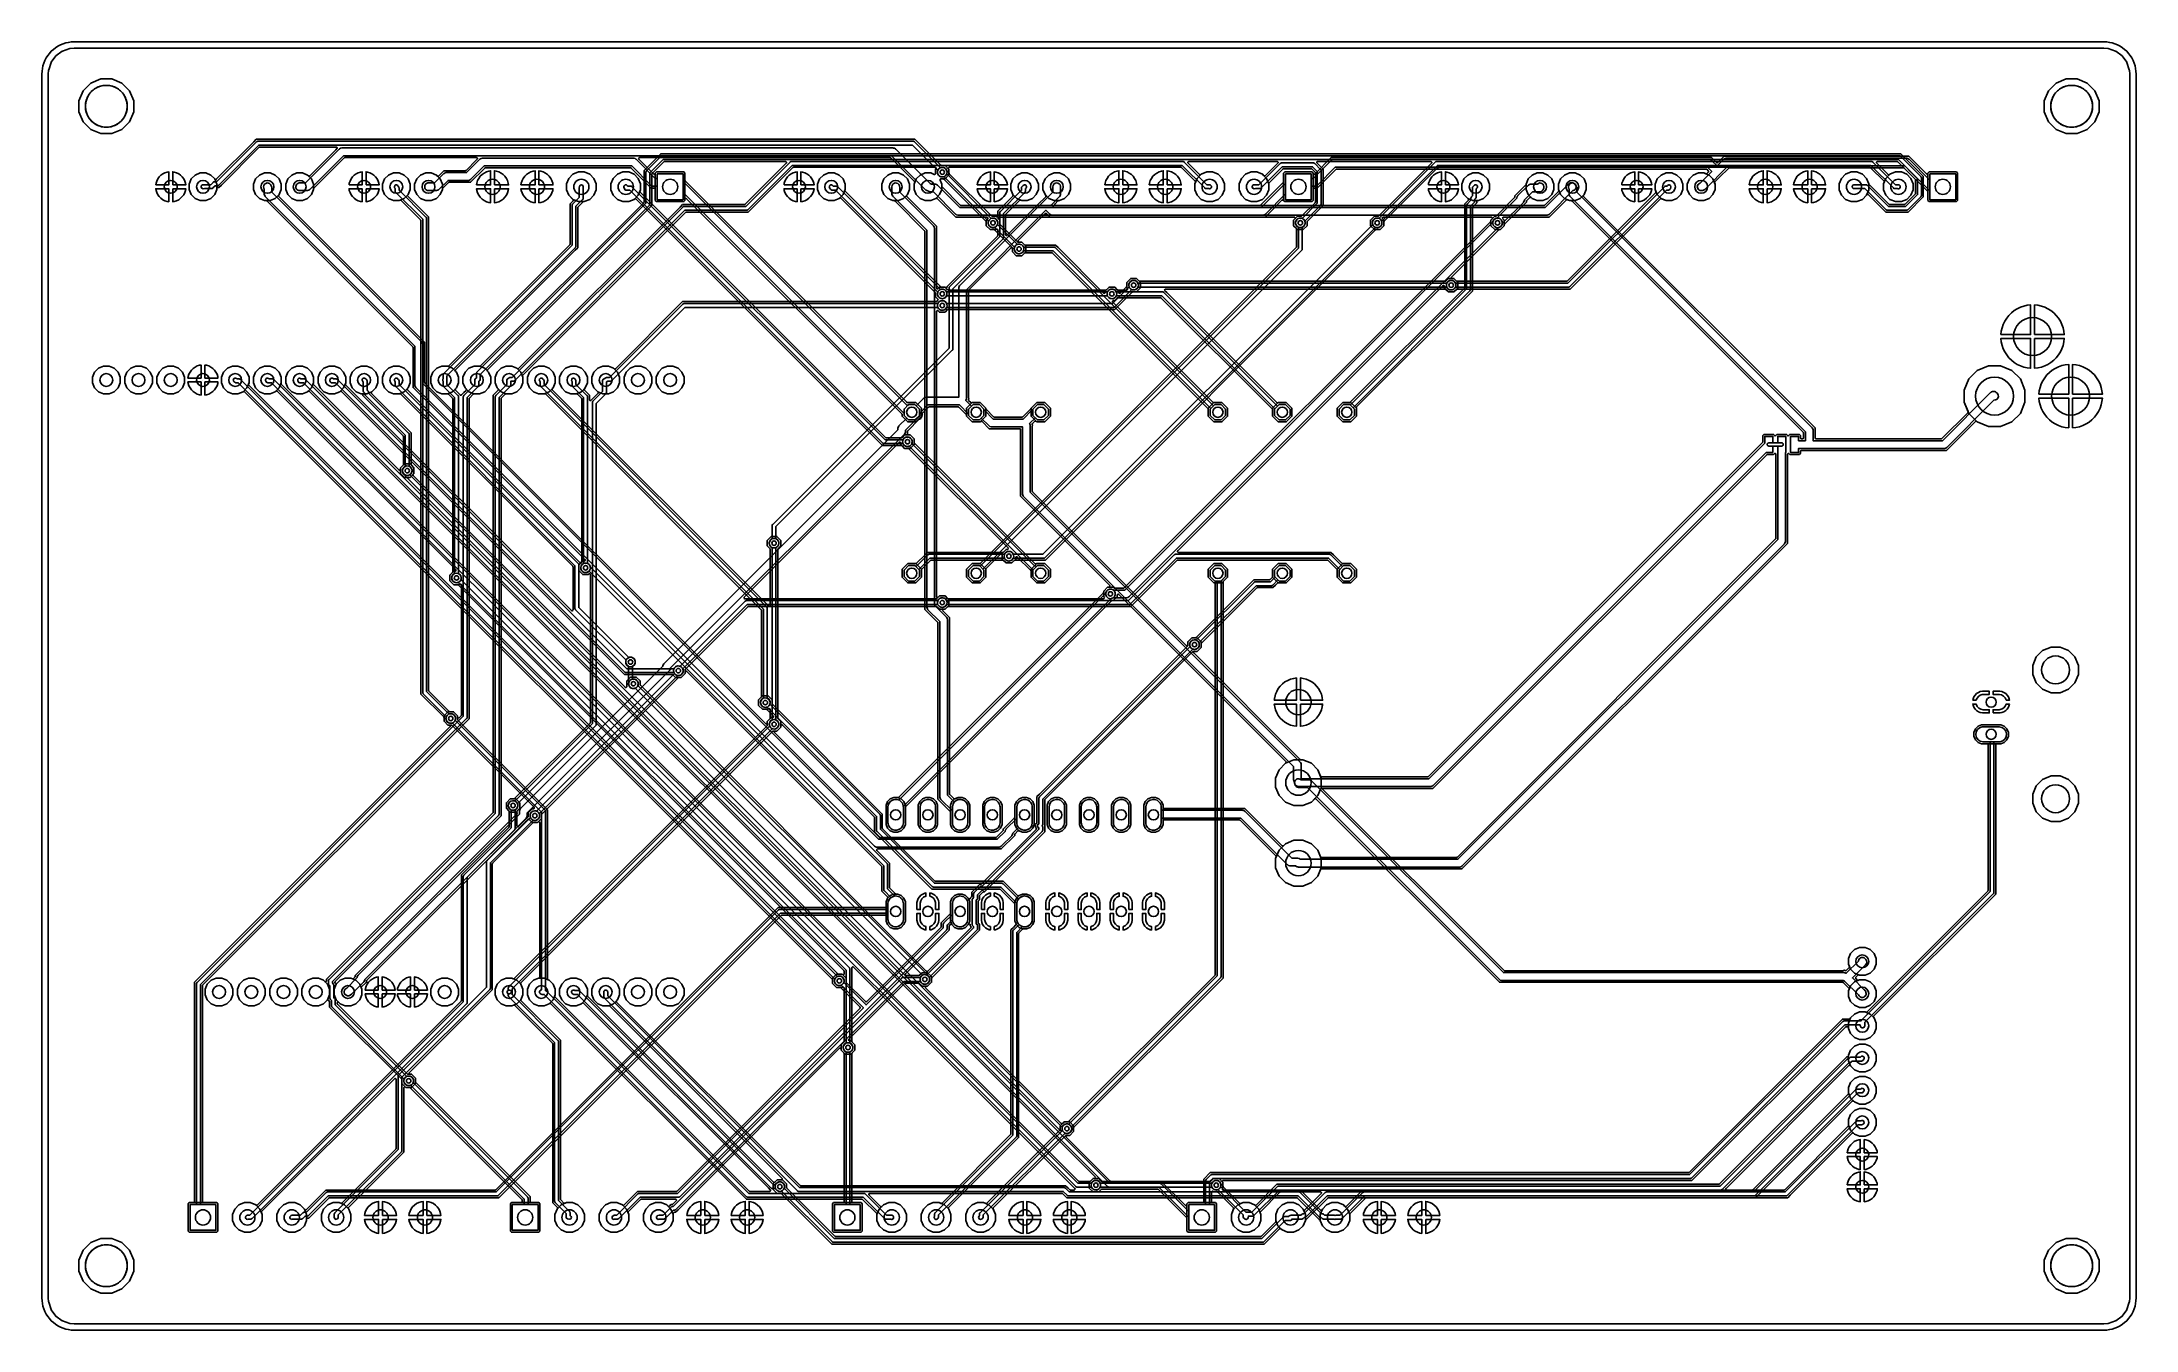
# Model space of a CAD drawing. Header units: inches. Extents: x 0 to 6.5, y 0 to 4.
import ezdxf

# ---------------------------------------------------------------- set-up
doc = ezdxf.new("R2010")
doc.units = ezdxf.units.IN

msp = doc.modelspace()

# ---------------------------------------------------------------- linework, layer by layer
at = {"layer": '16_copper'}
for points in [[(6.4001, 0.02), (6.4002, 0.02), (6.4123, 0.021), (6.4126, 0.021), (6.413, 0.0211), (6.4359, 0.0285), (6.4359, 0.0286), (6.436, 0.0286), (6.4364, 0.0288), (6.4367, 0.0289, 0.006887), (6.4367, 0.029), (6.4562, 0.0431), (6.4563, 0.0432), (6.4563, 0.0432), (6.4566, 0.0435), (6.4568, 0.0437, 0.006878), (6.4569, 0.0438), (6.471, 0.0633), (6.4711, 0.0633), (6.4711, 0.0634), (6.4712, 0.0636), (6.4713, 0.0638), (6.4713, 0.0638), (6.4714, 0.064, 0.00688), (6.4715, 0.0641), (6.4789, 0.087), (6.479, 0.0873), (6.479, 0.0877), (6.48, 0.0998), (6.48, 0.0999), (6.48, 0.1), (6.48, 3.9), (6.48, 3.9001), (6.48, 3.9002), (6.479, 3.9123), (6.479, 3.9126), (6.4789, 3.913), (6.4715, 3.9359), (6.4714, 3.9359), (6.4714, 3.936), (6.4713, 3.9362), (6.4713, 3.9363), (6.4712, 3.9364), (6.4711, 3.9367, 0.006887), (6.471, 3.9367), (6.4569, 3.9562), (6.4568, 3.9563), (6.4568, 3.9563), (6.4565, 3.9566), (6.4563, 3.9568, 0.006878), (6.4562, 3.9569), (6.4367, 3.971), (6.4367, 3.9711), (6.4366, 3.9711), (6.4362, 3.9713), (6.436, 3.9714, 0.00688), (6.4359, 3.9715), (6.413, 3.9789), (6.4127, 3.979), (6.4123, 3.979), (6.4002, 3.98), (6.4001, 3.98), (6.4, 3.98), (6.4, 3.98), (6.4, 3.98), (0.1, 3.98), (0.1, 3.98), (0.1, 3.98, 0.019503), (0.0998, 3.98), (0.0877, 3.979), (0.0874, 3.979), (0.087, 3.9789), (0.0641, 3.9715), (0.0641, 3.9714), (0.064, 3.9714), (0.0636, 3.9712), (0.0633, 3.9711, 0.006887), (0.0633, 3.971), (0.0438, 3.9569), (0.0437, 3.9568), (0.0437, 3.9568), (0.0434, 3.9565), (0.0432, 3.9563, 0.006878), (0.0431, 3.9562), (0.029, 3.9367), (0.0289, 3.9367), (0.0289, 3.9366), (0.0288, 3.9364), (0.0287, 3.9362), (0.0287, 3.9362), (0.0286, 3.936, 0.00688), (0.0285, 3.9359), (0.0211, 3.913), (0.021, 3.9127), (0.021, 3.9123), (0.02, 3.9002), (0.02, 3.9001), (0.02, 3.9), (0.02, 0.1), (0.02, 0.0999), (0.02, 0.0998), (0.021, 0.0877), (0.021, 0.0874), (0.0211, 0.087), (0.0285, 0.0641), (0.0286, 0.0641), (0.0286, 0.064), (0.0287, 0.0638), (0.0287, 0.0637), (0.0288, 0.0636), (0.0289, 0.0633, 0.006887), (0.029, 0.0633), (0.0431, 0.0438), (0.0432, 0.0437), (0.0432, 0.0437), (0.0435, 0.0434), (0.0437, 0.0432, 0.006878), (0.0438, 0.0431), (0.0633, 0.029), (0.0633, 0.0289), (0.0634, 0.0289), (0.0638, 0.0287), (0.064, 0.0286, 0.00688), (0.0641, 0.0285), (0.087, 0.0211), (0.0873, 0.021), (0.0877, 0.021), (0.0998, 0.02), (0.0999, 0.02), (0.1, 0.02), (6.4, 0.02)], [(2.844, 1.546), (2.833, 1.5506), (2.8246, 1.559), (2.82, 1.57), (2.82, 1.6083), (2.82, 1.6086), (2.8199, 1.609, 0.087654), (2.8195, 1.6099), (2.8193, 1.6101), (2.8191, 1.6104), (2.781, 1.6485), (2.781, 2.1963), (2.781, 2.1966), (2.7809, 2.197, 0.087654), (2.7805, 2.1979), (2.7803, 2.1981), (2.7801, 2.1984), (2.7405, 2.238), (2.7405, 3.4113), (2.7405, 3.4116), (2.7404, 3.412, 0.087654), (2.74, 3.4129), (2.7398, 3.4131), (2.7396, 3.4134), (2.6469, 3.5061), (2.6467, 3.5063), (2.6464, 3.5065, 0.087651), (2.6454, 3.5069), (2.6451, 3.507), (2.6448, 3.507), (2.6414, 3.507), (2.6256, 3.5135), (2.6135, 3.5256), (2.607, 3.5414), (2.607, 3.5586), (2.6135, 3.5744), (2.6256, 3.5865), (2.6414, 3.593), (2.6586, 3.593), (2.6744, 3.5865), (2.6865, 3.5744), (2.693, 3.5586), (2.693, 3.5414), (2.6865, 3.5256), (2.6845, 3.5237), (2.6844, 3.5235, 0.39257), (2.6845, 3.5195), (2.7765, 3.4275), (2.7765, 3.2363), (2.7765, 3.2362), (2.7765, 3.2361, 0.548396), (2.781, 3.2337), (2.7812, 3.2339), (2.7815, 3.234, 0.015772), (2.7816, 3.2342), (2.7858, 3.2384), (2.8032, 3.2384), (2.8112, 3.2304), (2.8114, 3.2302), (2.8117, 3.23, 0.087651), (2.8127, 3.2296), (2.8129, 3.2295), (2.8133, 3.2295), (3.3022, 3.2295), (3.3025, 3.2295), (3.3029, 3.2296, 0.087654), (3.3038, 3.23), (3.3041, 3.2302), (3.3043, 3.2304), (3.3123, 3.2384), (3.3297, 3.2384), (3.3419, 3.2262), (3.3419, 3.2221), (3.3419, 3.222), (3.3419, 3.2219, 0.54841), (3.3464, 3.2195), (3.3466, 3.2197), (3.3469, 3.2199, 0.015772), (3.347, 3.22), (3.3667, 3.2397), (3.3669, 3.24), (3.3671, 3.2402, 0.087651), (3.3675, 3.2412), (3.3676, 3.2415), (3.3676, 3.2416, 0.004915), (3.3676, 3.2416), (3.3676, 3.2418), (3.3676, 3.2532), (3.3798, 3.2654), (3.3972, 3.2654), (3.4094, 3.2532), (3.4094, 3.2358), (3.3972, 3.2236), (3.3858, 3.2236), (3.3855, 3.2236), (3.3852, 3.2235, 0.087654), (3.3842, 3.2231), (3.384, 3.2229), (3.3837, 3.2227), (3.3305, 3.1695), (2.8133, 3.1695), (2.813, 3.1695), (2.8126, 3.1694, 0.087654), (2.8117, 3.169), (2.8114, 3.1688), (2.8112, 3.1686), (2.8032, 3.1606), (2.7858, 3.1606), (2.7816, 3.1648), (2.7815, 3.1649), (2.7815, 3.165, 0.54841), (2.7766, 3.1635), (2.7766, 3.1632), (2.7765, 3.1629, 0.015781), (2.7765, 3.1627), (2.7765, 2.2778), (2.7765, 2.2777), (2.7765, 2.2776, 0.548396), (2.781, 2.2752), (2.7812, 2.2754), (2.7815, 2.2755, 0.015772), (2.7816, 2.2757), (2.7858, 2.2799), (2.8032, 2.2799), (2.8112, 2.2719), (2.8114, 2.2717), (2.8117, 2.2715, 0.087651), (2.8127, 2.2711), (2.8129, 2.271), (2.8133, 2.271), (3.2947, 2.271), (3.2948, 2.271), (3.2949, 2.271, 0.548403), (3.2973, 2.2755), (3.2971, 2.2757), (3.297, 2.276, 0.01578), (3.2968, 2.2761), (3.2956, 2.2773), (3.2956, 2.2947), (3.3078, 2.3069), (3.3252, 2.3069), (3.3272, 2.3049), (3.3274, 2.3047), (3.3277, 2.3045, 0.087651), (3.3287, 2.3041), (3.3289, 2.304), (3.3293, 2.304), (3.3573, 2.304), (3.3576, 2.304), (3.358, 2.3041, 0.087654), (3.3589, 2.3045), (3.3591, 2.3047), (3.3594, 2.3049), (4.4962, 3.4417), (4.4964, 3.442), (4.4966, 3.4422, 0.087651), (4.497, 3.4432), (4.4971, 3.4435), (4.4971, 3.4438), (4.4971, 3.4467), (4.5013, 3.4509), (4.5014, 3.451), (4.5015, 3.451, 0.54841), (4.5, 3.4559), (4.4997, 3.4559), (4.4994, 3.456, 0.015781), (4.4992, 3.456), (4.1633, 3.456), (4.1632, 3.456), (4.1631, 3.456, 0.548396), (4.1607, 3.4515), (4.1609, 3.4513), (4.161, 3.451, 0.015772), (4.1612, 3.4509), (4.1654, 3.4467), (4.1654, 3.4293), (4.1532, 3.4171), (4.1418, 3.4171), (4.1415, 3.4171), (4.1412, 3.417, 0.087654), (4.1402, 3.4166), (4.14, 3.4164), (4.1397, 3.4162), (3.1145, 2.391), (3.0203, 2.391), (3.02, 2.391), (3.0196, 2.3909, 0.087654), (3.0187, 2.3905), (3.0184, 2.3903), (3.0182, 2.3901), (3.0102, 2.3821), (2.9928, 2.3821), (2.9806, 2.3943), (2.9806, 2.4074), (2.9806, 2.4075), (2.9806, 2.4076, 0.54841), (2.9761, 2.41), (2.9759, 2.4098), (2.9756, 2.4096, 0.015772), (2.9755, 2.4095), (2.9309, 2.3649), (2.9307, 2.3646), (2.9305, 2.3644, 0.087651), (2.9301, 2.3634), (2.93, 2.3631), (2.93, 2.3628), (2.93, 2.3376), (2.9124, 2.32), (2.8876, 2.32), (2.87, 2.3376), (2.87, 2.3624), (2.8876, 2.38), (2.9108, 2.38), (2.9111, 2.38), (2.9115, 2.3801, 0.087654), (2.9124, 2.3805), (2.9126, 2.3807), (2.9129, 2.3809), (3.8931, 3.3611), (3.8933, 3.3614), (3.8935, 3.3616, 0.087651), (3.8939, 3.3626), (3.894, 3.3629), (3.894, 3.3632), (3.894, 3.4192), (3.894, 3.4194, 0.000083), (3.894, 3.4194), (3.894, 3.4195), (3.8939, 3.4199, 0.087654), (3.8935, 3.4208), (3.8933, 3.4211), (3.8931, 3.4213), (3.8851, 3.4293), (3.8851, 3.4467), (3.8893, 3.4509), (3.8894, 3.451), (3.8895, 3.451, 0.54841), (3.888, 3.4559), (3.8877, 3.4559), (3.8874, 3.456, 0.015781), (3.8872, 3.456), (2.9708, 3.456), (2.9707, 3.456), (2.9706, 3.456, 0.548396), (2.9682, 3.4515), (2.9684, 3.4513), (2.9685, 3.451, 0.015772), (2.9687, 3.4509), (2.9729, 3.4467), (2.9729, 3.4353), (2.9729, 3.435), (2.973, 3.4347, 0.087654), (2.9734, 3.4337), (2.9736, 3.4335), (2.9738, 3.4332), (3.0282, 3.3788), (3.0285, 3.3786), (3.0287, 3.3784, 0.087651), (3.0297, 3.378), (3.03, 3.3779), (3.0303, 3.3779), (3.0417, 3.3779), (3.0539, 3.3657), (3.0539, 3.3483), (3.0417, 3.3361), (3.0243, 3.3361), (3.0121, 3.3483), (3.0121, 3.3597), (3.0121, 3.36), (3.012, 3.3603, 0.087654), (3.0116, 3.3613), (3.0114, 3.3615), (3.0112, 3.3618), (2.9568, 3.4162), (2.9565, 3.4164), (2.9563, 3.4166, 0.087651), (2.9553, 3.417), (2.955, 3.4171), (2.9547, 3.4171), (2.9433, 3.4171), (2.9311, 3.4293), (2.9311, 3.4467), (2.9353, 3.4509), (2.9354, 3.451), (2.9355, 3.451, 0.54841), (2.934, 3.4559), (2.9337, 3.4559), (2.9334, 3.456, 0.015781), (2.9332, 3.456), (2.8365, 3.456), (2.8251, 3.4674), (2.7788, 3.5137), (2.7786, 3.5139, 0.317184), (2.7746, 3.5137), (2.7744, 3.5135), (2.7586, 3.507), (2.7414, 3.507), (2.7256, 3.5135), (2.7135, 3.5256), (2.707, 3.5414), (2.707, 3.5586), (2.7089, 3.5631), (2.7089, 3.5631), (2.7089, 3.5632, 0.218355), (2.7087, 3.5657), (2.7085, 3.566), (2.7083, 3.5663, 0.007896), (2.7082, 3.5663), (2.6349, 3.6396), (2.6347, 3.6398), (2.6344, 3.64, 0.087651), (2.6334, 3.6404), (2.6331, 3.6405), (2.6328, 3.6405), (1.8552, 3.6405), (1.8551, 3.6405), (1.855, 3.6405, 0.54841), (1.8526, 3.636), (1.8528, 3.6358), (1.8529, 3.6355, 0.015772), (1.8531, 3.6354), (1.8989, 3.5896), (1.899, 3.5895), (1.899, 3.5894, 0.54841), (1.9039, 3.5909), (1.9039, 3.5912), (1.904, 3.5915, 0.010738), (1.904, 3.5917), (1.904, 3.5925), (1.9075, 3.596), (1.9925, 3.596), (1.996, 3.5925), (1.996, 3.5702), (1.996, 3.5699), (1.9961, 3.5695, 0.087654), (1.9965, 3.5686), (1.9967, 3.5684), (1.9969, 3.5681), (2.6841, 2.8808), (2.6843, 2.8807, 0.212457), (2.6867, 2.88), (2.6868, 2.88), (2.7124, 2.88), (2.73, 2.8624), (2.73, 2.8376), (2.7124, 2.82), (2.6876, 2.82), (2.67, 2.8376), (2.67, 2.8428), (2.67, 2.8431), (2.6699, 2.8435, 0.087644), (2.6695, 2.8444), (2.6693, 2.8446), (2.6691, 2.8449), (2.6676, 2.8464), (2.0011, 3.5129), (2.001, 3.513), (2.001, 3.5131, 0.54841), (1.9961, 3.5116), (1.9961, 3.5113), (1.996, 3.511, 0.01577), (1.996, 3.5108), (1.996, 3.5075), (1.9925, 3.504), (1.9075, 3.504), (1.904, 3.5075), (1.904, 3.543), (1.904, 3.5432, 0.392588), (1.901, 3.546), (1.8915, 3.546), (1.8294, 3.6081), (1.8292, 3.6083), (1.8289, 3.6085, 0.087651), (1.8279, 3.6089), (1.8276, 3.609), (1.8273, 3.609), (1.3767, 3.609), (1.3764, 3.609), (1.376, 3.6089, 0.087654), (1.3751, 3.6085), (1.3749, 3.6083), (1.3746, 3.6081), (1.3305, 3.564), (1.2642, 3.564), (1.2639, 3.564), (1.2635, 3.5639, 0.087654), (1.2626, 3.5635), (1.2624, 3.5633), (1.2621, 3.5631), (1.2439, 3.5449), (1.2437, 3.5447), (1.2435, 3.5444, 0.071785), (1.2431, 3.5436), (1.2431, 3.5435), (1.2431, 3.5434), (1.243, 3.5431), (1.243, 3.5428), (1.243, 3.5414), (1.2365, 3.5256), (1.2244, 3.5135), (1.2086, 3.507), (1.1914, 3.507), (1.1756, 3.5135), (1.1635, 3.5256), (1.157, 3.5414), (1.157, 3.5586), (1.1635, 3.5744), (1.1756, 3.5865), (1.1914, 3.593), (1.2086, 3.593), (1.2244, 3.5865), (1.2273, 3.5835), (1.2275, 3.5834, 0.39257), (1.2315, 3.5835), (1.248, 3.6), (1.3143, 3.6), (1.3146, 3.6), (1.315, 3.6001, 0.087654), (1.3159, 3.6005), (1.3161, 3.6007), (1.3164, 3.6009), (1.3491, 3.6336), (1.3491, 3.6336), (1.3509, 3.6354, 0.572901), (1.3496, 3.6404), (1.3493, 3.6404), (1.349, 3.6405, 0.015781), (1.3488, 3.6405), (0.9402, 3.6405), (0.9399, 3.6405), (0.9395, 3.6404, 0.087654), (0.9386, 3.64), (0.9384, 3.6398), (0.9381, 3.6396), (0.8439, 3.5454), (0.8437, 3.5452), (0.8435, 3.5449, 0.087651), (0.8431, 3.5439), (0.843, 3.5436), (0.843, 3.5433), (0.843, 3.5414), (0.8365, 3.5256), (0.8244, 3.5135), (0.8086, 3.507), (0.7914, 3.507), (0.7756, 3.5135), (0.7635, 3.5256), (0.757, 3.5414), (0.757, 3.5586), (0.7635, 3.5744), (0.7756, 3.5865), (0.7914, 3.593), (0.8086, 3.593), (0.8244, 3.5865), (0.8271, 3.5838), (0.8272, 3.5836, 0.39257), (0.8313, 3.5838), (0.9126, 3.6651), (0.9159, 3.6684), (0.916, 3.6685), (0.9161, 3.6685, 0.54841), (0.9146, 3.6734), (0.9143, 3.6734), (0.914, 3.6735, 0.015781), (0.9138, 3.6735), (0.6767, 3.6735), (0.6764, 3.6735), (0.676, 3.6734, 0.087654), (0.6751, 3.673), (0.6749, 3.6728), (0.6746, 3.6726), (0.5574, 3.5554), (0.5574, 3.5554), (0.5495, 3.5475), (0.546, 3.5475), (0.5458, 3.5475, 0.392588), (0.543, 3.5445), (0.543, 3.5414), (0.5365, 3.5256), (0.5244, 3.5135), (0.5086, 3.507), (0.4914, 3.507), (0.4756, 3.5135), (0.4635, 3.5256), (0.457, 3.5414), (0.457, 3.5586), (0.4635, 3.5744), (0.4756, 3.5865), (0.4914, 3.593), (0.5086, 3.593), (0.5244, 3.5865), (0.5365, 3.5744), (0.5365, 3.5743, 0.458568), (0.5408, 3.5729), (0.541, 3.5731), (0.5414, 3.5733), (0.6576, 3.6896), (0.6576, 3.6896), (0.6655, 3.6975), (2.7095, 3.6975), (2.7897, 3.6173), (2.79, 3.6171), (2.7902, 3.6169, 0.087651), (2.7912, 3.6165), (2.7915, 3.6164), (2.7918, 3.6164), (2.8032, 3.6164), (2.8154, 3.6042), (2.8154, 3.5868), (2.8032, 3.5746), (2.7908, 3.5746), (2.7905, 3.5746), (2.7901, 3.5745, 0.383484), (2.7879, 3.5712), (2.788, 3.5709), (2.7881, 3.5705), (2.793, 3.5586), (2.793, 3.5517), (2.793, 3.5514), (2.7931, 3.551, 0.087654), (2.7935, 3.5501), (2.7937, 3.5499), (2.7939, 3.5496), (2.8506, 3.4929), (2.8508, 3.4927), (2.8511, 3.4925, 0.087651), (2.8521, 3.4921), (2.8524, 3.492), (2.8527, 3.492), (4.6623, 3.492), (4.6626, 3.492), (4.663, 3.4921, 0.087654), (4.6639, 3.4925), (4.6641, 3.4927), (4.6644, 3.4929), (4.7073, 3.5358), (4.7074, 3.5358), (4.7074, 3.5359, 0.218356), (4.7082, 3.5383), (4.7081, 3.5387), (4.708, 3.539, 0.007894), (4.708, 3.5391), (4.707, 3.5414), (4.707, 3.5586), (4.7135, 3.5744), (4.7256, 3.5865), (4.7414, 3.593), (4.7586, 3.593), (4.7744, 3.5865), (4.7865, 3.5744), (4.793, 3.5586), (4.793, 3.5414), (4.7865, 3.5256), (4.7744, 3.5135), (4.7586, 3.507), (4.7414, 3.507), (4.7348, 3.5097), (4.7348, 3.5098), (4.7347, 3.5098, 0.218355), (4.7322, 3.5096), (4.7319, 3.5093), (4.7316, 3.5092, 0.007896), (4.7316, 3.5091), (4.6785, 3.456), (4.5368, 3.456), (4.5367, 3.456), (4.5366, 3.456, 0.548396), (4.5342, 3.4515), (4.5344, 3.4513), (4.5345, 3.451, 0.015772), (4.5347, 3.4509), (4.5389, 3.4467), (4.5389, 3.4293), (4.5267, 3.4171), (4.5238, 3.4171), (4.5235, 3.4171), (4.5231, 3.417, 0.087654), (4.5222, 3.4166), (4.522, 3.4164), (4.5217, 3.4162), (4.376, 3.2705), (4.3759, 3.2704), (4.3758, 3.2703, 0.54841), (4.3773, 3.2655), (4.3776, 3.2655), (4.3779, 3.2654, 0.01577), (4.3781, 3.2654), (4.3827, 3.2654), (4.3907, 3.2574), (4.3909, 3.2572), (4.3912, 3.257, 0.087651), (4.3922, 3.2566), (4.3924, 3.2565), (4.3928, 3.2565), (4.7323, 3.2565), (4.7326, 3.2565), (4.733, 3.2566, 0.087654), (4.7339, 3.257), (4.7341, 3.2572), (4.7344, 3.2574), (5.0089, 3.5319), (5.009, 3.532), (5.009, 3.532, 0.218345), (5.0098, 3.5344), (5.0097, 3.5348), (5.0096, 3.5351, 0.007884), (5.0096, 3.5352), (5.007, 3.5414), (5.007, 3.5586), (5.0135, 3.5744), (5.0256, 3.5865), (5.0414, 3.593), (5.0586, 3.593), (5.0744, 3.5865), (5.0865, 3.5744), (5.093, 3.5586), (5.093, 3.5414), (5.0865, 3.5256), (5.0744, 3.5135), (5.0586, 3.507), (5.0414, 3.507), (5.0267, 3.5131), (5.0266, 3.5131), (5.0266, 3.5132, 0.218355), (5.0241, 3.513), (5.0237, 3.5127), (5.0235, 3.5125, 0.007882), (5.0234, 3.5125), (4.7514, 3.2404), (4.7435, 3.2325), (4.3928, 3.2325), (4.3925, 3.2325), (4.3921, 3.2324, 0.087654), (4.3912, 3.232), (4.3909, 3.2318), (4.3907, 3.2316), (4.3827, 3.2236), (4.3653, 3.2236), (4.3531, 3.2358), (4.3531, 3.2404), (4.3531, 3.2405), (4.3531, 3.2406, 0.54841), (4.3486, 3.243), (4.3484, 3.2428), (4.3481, 3.2427, 0.015772), (4.348, 3.2425), (3.5256, 2.4201), (3.5255, 2.42), (3.5254, 2.42, 0.54841), (3.5269, 2.4151), (3.5272, 2.4151), (3.5275, 2.415, 0.01577), (3.5277, 2.415), (4.001, 2.415), (4.0089, 2.4071), (4.0089, 2.4071), (4.0351, 2.3809), (4.0354, 2.3807), (4.0356, 2.3805, 0.087651), (4.0366, 2.3801), (4.0369, 2.38), (4.0372, 2.38), (4.0624, 2.38), (4.08, 2.3624), (4.08, 2.3376), (4.0624, 2.32), (4.0376, 2.32), (4.02, 2.3376), (4.02, 2.3608), (4.02, 2.3611), (4.0199, 2.3615, 0.087654), (4.0195, 2.3624), (4.0193, 2.3626), (4.0191, 2.3629), (3.9919, 2.3901), (3.9916, 2.3903), (3.9914, 2.3905, 0.087651), (3.9904, 2.3909), (3.9901, 2.391), (3.9898, 2.391), (3.5252, 2.391), (3.5249, 2.391), (3.5245, 2.3909, 0.087654), (3.5236, 2.3905), (3.5234, 2.3903), (3.5231, 2.3901), (3.38, 2.247), (2.8133, 2.247), (2.813, 2.247), (2.8126, 2.2469, 0.087654), (2.8117, 2.2465), (2.8114, 2.2463), (2.8112, 2.2461), (2.8032, 2.2381), (2.7986, 2.2381), (2.7985, 2.2381), (2.7984, 2.2381, 0.54841), (2.796, 2.2336), (2.7962, 2.2334), (2.7963, 2.2331, 0.015772), (2.7965, 2.233), (2.817, 2.2125), (2.817, 1.6647), (2.817, 1.6644), (2.8171, 1.664, 0.087654), (2.8175, 1.6631), (2.8177, 1.6629), (2.8179, 1.6626), (2.8302, 1.6503), (2.8302, 1.6502), (2.8303, 1.6502, 0.218356), (2.8327, 1.6494), (2.8331, 1.6495), (2.8334, 1.6496, 0.007894), (2.8335, 1.6496), (2.844, 1.654), (2.856, 1.654), (2.867, 1.6494), (2.8754, 1.641), (2.88, 1.63), (2.88, 1.57), (2.8754, 1.559), (2.867, 1.5506), (2.856, 1.546)], [(0.5007, 3.544), (0.5044, 3.5445), (0.5265, 3.5445), (0.5267, 3.5445), (0.5269, 3.5445, 0.153128), (0.5303, 3.5458), (0.5307, 3.5463), (0.538, 3.5535), (0.5445, 3.5535), (0.5447, 3.5535), (0.5449, 3.5535, 0.153128), (0.5483, 3.5548), (0.5487, 3.5553), (0.673, 3.6795), (2.702, 3.6795), (2.7806, 3.6009), (2.7804, 3.6003, 1), (2.8086, 3.5907), (2.8091, 3.5926, 0.577349), (2.7897, 3.6096), (2.7891, 3.6094), (2.7087, 3.6897), (2.7086, 3.6899), (2.7084, 3.69, 0.153125), (2.7051, 3.6915), (2.7045, 3.6915), (0.6705, 3.6915), (0.6703, 3.6915), (0.6701, 3.6915, 0.153128), (0.6667, 3.6902), (0.6663, 3.6897), (0.542, 3.5655), (0.5355, 3.5655), (0.5353, 3.5655), (0.5351, 3.5655, 0.153128), (0.5317, 3.5642), (0.5313, 3.5637), (0.524, 3.5565), (0.504, 3.5565), (0.5039, 3.5565), (0.5039, 3.5565), (0.5033, 3.5565), (0.4993, 3.556), (0.4981, 3.5557, 0.85795), (0.5001, 3.544)], [(4.6715, 3.462), (4.6719, 3.462, 0.144215), (4.6783, 3.4645), (4.6786, 3.4647, 0.015626), (4.6792, 3.4652), (4.6795, 3.4655), (4.7522, 3.5382), (4.7528, 3.5383, 0.645079), (4.7569, 3.5598), (4.7555, 3.5607, 0.064713), (4.7524, 3.5618), (4.7499, 3.5623, 0.218206), (4.7401, 3.56), (4.7397, 3.5596), (4.739, 3.559), (4.666, 3.486), (2.849, 3.486), (2.7805, 3.5545), (2.7801, 3.5548), (2.7798, 3.5551, 0.144213), (2.7736, 3.5579), (2.7732, 3.5579, 0.015609), (2.7724, 3.558), (2.772, 3.558), (2.7612, 3.558), (2.757, 3.56), (2.65, 3.667), (2.6496, 3.6673), (2.6493, 3.6676, 0.144213), (2.6431, 3.6704), (2.6427, 3.6704, 0.015609), (2.6419, 3.6705), (2.6415, 3.6705), (0.9315, 3.6705), (0.931, 3.6705), (0.9306, 3.6705, 0.144215), (0.9242, 3.668), (0.9239, 3.6678, 0.015626), (0.9233, 3.6673), (0.923, 3.667), (0.8185, 3.5625), (0.801, 3.5625), (0.8007, 3.5625), (0.8005, 3.5625, 0.071736), (0.7971, 3.5619), (0.7965, 3.5616), (0.796, 3.5614, 0.00849), (0.7956, 3.5612), (0.7946, 3.5607, 0.243695), (0.7881, 3.5513), (0.788, 3.5495, 0.218206), (0.7925, 3.5406), (0.7939, 3.5396, 0.17066), (0.8022, 3.5382), (0.8033, 3.5385), (0.8235, 3.5385), (0.824, 3.5385), (0.8244, 3.5385, 0.144215), (0.8308, 3.541), (0.8311, 3.5412, 0.015626), (0.8317, 3.5417), (0.832, 3.542), (0.9365, 3.6465), (2.6365, 3.6465), (2.7415, 3.5415), (2.7418, 3.5412, 0.044425), (2.7435, 3.5399), (2.7439, 3.5397), (2.7443, 3.5395), (2.7446, 3.5393), (2.7449, 3.5391), (2.7534, 3.5351), (2.7535, 3.5351), (2.7536, 3.535, 0.071735), (2.7569, 3.5341), (2.7579, 3.534), (2.7584, 3.534, 0.00254), (2.7585, 3.534), (2.767, 3.534), (2.8355, 3.4655), (2.8359, 3.4652), (2.8362, 3.4649, 0.144213), (2.8424, 3.4621), (2.8428, 3.4621, 0.015609), (2.8436, 3.462), (2.844, 3.462), (4.671, 3.462)], [(3.8575, 3.504), (3.854, 3.5075), (3.854, 3.5925), (3.8575, 3.596), (3.9425, 3.596), (3.946, 3.5925), (3.946, 3.5917, 0.57289), (3.9505, 3.5891), (3.9507, 3.5893), (3.951, 3.5894, 0.015772), (3.9511, 3.5896), (4.002, 3.6405), (5.1825, 3.6405), (5.1939, 3.6291), (5.1976, 3.6253), (5.1978, 3.6252, 0.39257), (5.2019, 3.6253), (5.2215, 3.645), (5.7945, 3.645), (5.8489, 3.5906), (5.849, 3.5905), (5.849, 3.5904, 0.074715), (5.8501, 3.5899), (5.8504, 3.5898), (5.8505, 3.5898), (5.8506, 3.5897, 0.071788), (5.8514, 3.5897), (5.8518, 3.5898), (5.8521, 3.5899, 0.185221), (5.8539, 3.5919), (5.8539, 3.5922), (5.854, 3.5925), (5.8575, 3.596), (5.9425, 3.596), (5.946, 3.5925), (5.946, 3.5075), (5.9425, 3.504), (5.8575, 3.504), (5.854, 3.5075), (5.854, 3.5333), (5.854, 3.5336), (5.8539, 3.534, 0.087654), (5.8535, 3.5349), (5.8533, 3.5351), (5.8531, 3.5354), (5.8491, 3.5394), (5.7804, 3.6081), (5.7802, 3.6083), (5.7799, 3.6085, 0.087651), (5.7789, 3.6089), (5.7786, 3.609), (5.7783, 3.609), (5.2377, 3.609), (5.2374, 3.609), (5.237, 3.6089, 0.087654), (5.2361, 3.6085), (5.2359, 3.6083), (5.2356, 3.6081), (5.2063, 3.5789), (5.2063, 3.5789), (5.1924, 3.5649), (5.1923, 3.5649), (5.1923, 3.5648, 0.218345), (5.1915, 3.5624), (5.1916, 3.562), (5.1917, 3.5617, 0.007884), (5.1917, 3.5616), (5.193, 3.5586), (5.193, 3.5414), (5.1865, 3.5256), (5.1744, 3.5135), (5.1586, 3.507), (5.1414, 3.507), (5.1256, 3.5135), (5.1135, 3.5256), (5.107, 3.5414), (5.107, 3.5586), (5.1135, 3.5744), (5.1256, 3.5865), (5.1414, 3.593), (5.1586, 3.593), (5.1645, 3.5905), (5.1645, 3.5905), (5.1646, 3.5905, 0.218355), (5.1671, 3.5907), (5.1674, 3.591), (5.1677, 3.5911, 0.007882), (5.1677, 3.5912), (5.1722, 3.5956), (5.1723, 3.5958, 0.39257), (5.1722, 3.5999), (5.1684, 3.6036), (5.1682, 3.6038), (5.1679, 3.604, 0.087651), (5.1669, 3.6044), (5.1666, 3.6045), (5.1663, 3.6045), (4.0182, 3.6045), (4.0179, 3.6045), (4.0175, 3.6044, 0.087654), (4.0166, 3.604), (4.0164, 3.6038), (4.0161, 3.6036), (3.9585, 3.546), (3.949, 3.546), (3.9488, 3.546, 0.392588), (3.946, 3.543), (3.946, 3.5075), (3.9425, 3.504)], [(0.6286, 0.304), (0.6117, 0.311), (0.5988, 0.3239), (0.5918, 0.3408), (0.5918, 0.3591), (0.5988, 0.3761), (0.6117, 0.389), (0.6286, 0.396), (0.6469, 0.396), (0.6639, 0.389), (0.6643, 0.3885, 0.414231), (0.6686, 0.3885), (1.3011, 1.0211), (1.3013, 1.0214), (1.3015, 1.0216, 0.087651), (1.3019, 1.0226), (1.302, 1.0229), (1.302, 1.0232), (1.302, 1.4135), (1.4496, 1.5611), (1.4498, 1.5614), (1.45, 1.5616, 0.087651), (1.4504, 1.5626), (1.4505, 1.5629), (1.4505, 1.5632), (1.4505, 1.6102), (1.4505, 1.6104, 0.000083), (1.4505, 1.6104), (1.4505, 1.6105), (1.4504, 1.6109, 0.087654), (1.45, 1.6118), (1.4498, 1.6121), (1.4496, 1.6123), (1.4416, 1.6203), (1.4416, 1.6377), (1.4538, 1.6499), (1.4712, 1.6499), (1.4834, 1.6377), (1.4834, 1.6203), (1.4754, 1.6123), (1.4752, 1.6121), (1.475, 1.6118, 0.087651), (1.4746, 1.6108), (1.4745, 1.6106), (1.4745, 1.6102), (1.4745, 1.5662), (1.4745, 1.5661), (1.4745, 1.566, 0.54841), (1.479, 1.5636), (1.4792, 1.5638), (1.4795, 1.564, 0.015772), (1.4796, 1.5641), (1.5082, 1.5927), (1.5084, 1.593), (1.5086, 1.5932, 0.087651), (1.509, 1.5942), (1.5091, 1.5945), (1.5091, 1.5946, 0.004915), (1.5091, 1.5946), (1.5091, 1.5948), (1.5091, 1.6062), (1.5213, 1.6184), (1.5254, 1.6184), (1.5255, 1.6184), (1.5256, 1.6184, 0.54841), (1.528, 1.6229), (1.5278, 1.6231), (1.5276, 1.6234, 0.015772), (1.5275, 1.6235), (1.2738, 1.8772), (1.2735, 1.8774), (1.2733, 1.8776, 0.087651), (1.2723, 1.878), (1.272, 1.8781), (1.2717, 1.8781), (1.2603, 1.8781), (1.2481, 1.8903), (1.2481, 1.9077), (1.2603, 1.9199), (1.2777, 1.9199), (1.2899, 1.9077), (1.2899, 1.8963), (1.2899, 1.896), (1.29, 1.8957, 0.087654), (1.2904, 1.8947), (1.2906, 1.8945), (1.2908, 1.8942), (1.5611, 1.6239), (1.5611, 1.6239), (1.569, 1.616), (1.569, 1.0907), (1.569, 1.0906), (1.569, 1.0905, 0.218353), (1.5701, 1.0883), (1.5705, 1.0881), (1.5708, 1.0879, 0.00789), (1.5709, 1.0879), (1.5744, 1.0865), (1.5865, 1.0744), (1.593, 1.0586), (1.593, 1.0414), (1.5916, 1.038), (1.5916, 1.0379), (1.5915, 1.0379, 0.218355), (1.5917, 1.0354), (1.592, 1.0351), (1.5922, 1.0348, 0.007882), (1.5922, 1.0347), (2.1956, 0.4314), (2.1959, 0.4312), (2.1961, 0.431, 0.087651), (2.1971, 0.4306), (2.1974, 0.4305), (2.1977, 0.4305), (2.2588, 0.4305), (2.2589, 0.4305), (2.259, 0.4305, 0.548396), (2.2614, 0.435), (2.2612, 0.4352), (2.261, 0.4355, 0.015772), (2.2609, 0.4356), (2.2551, 0.4414), (1.6808, 1.0157), (1.6806, 1.0159, 0.392527), (1.6765, 1.0157), (1.6744, 1.0135), (1.6586, 1.007), (1.6414, 1.007), (1.6256, 1.0135), (1.6135, 1.0256), (1.607, 1.0414), (1.607, 1.0586), (1.6135, 1.0744), (1.6256, 1.0865), (1.6414, 1.093), (1.6586, 1.093), (1.6744, 1.0865), (1.6865, 1.0744), (1.693, 1.0586), (1.693, 1.0414), (1.6926, 1.0405, 0.229642), (1.6928, 1.0379), (1.693, 1.0375), (1.6932, 1.0373, 0.007896), (1.6933, 1.0372), (2.2708, 0.4596), (2.271, 0.4595, 0.39257), (2.2751, 0.4596), (2.2818, 0.4664), (2.2949, 0.4664), (2.295, 0.4664), (2.2951, 0.4664, 0.54841), (2.2975, 0.4709), (2.2973, 0.4711), (2.2971, 0.4714, 0.015772), (2.297, 0.4715), (1.7621, 1.0065), (1.762, 1.0065), (1.762, 1.0065, 0.177673), (1.7596, 1.0073), (1.7592, 1.0072), (1.7589, 1.0071, 0.007275), (1.7588, 1.0071), (1.7586, 1.007), (1.7414, 1.007), (1.7256, 1.0135), (1.7135, 1.0256), (1.707, 1.0414), (1.707, 1.0586), (1.7135, 1.0744), (1.7256, 1.0865), (1.7414, 1.093), (1.7586, 1.093), (1.7744, 1.0865), (1.7865, 1.0744), (1.793, 1.0586), (1.793, 1.0414), (1.7865, 1.0256), (1.7838, 1.023), (1.7836, 1.0228, 0.39257), (1.7838, 1.0187), (2.3531, 0.4494), (2.3534, 0.4492), (2.3536, 0.449, 0.087651), (2.3546, 0.4486), (2.3549, 0.4485), (2.3552, 0.4485), (3.1775, 0.4485), (3.1854, 0.4406), (3.1854, 0.4406), (3.1901, 0.4359), (3.1904, 0.4357), (3.1906, 0.4355, 0.087651), (3.1916, 0.4351), (3.1919, 0.435), (3.1922, 0.435), (3.2038, 0.435), (3.2039, 0.435), (3.204, 0.435, 0.548396), (3.2064, 0.4395), (3.2062, 0.4397), (3.206, 0.44, 0.015772), (3.2059, 0.4401), (3.2001, 0.4459), (2.5191, 1.1269), (2.519, 1.127), (2.519, 1.1271, 0.54841), (2.5141, 1.1256), (2.5141, 1.1253), (2.514, 1.125, 0.01577), (2.514, 1.1248), (2.514, 0.8963), (2.514, 0.896), (2.5141, 0.8956, 0.087654), (2.5145, 0.8947), (2.5147, 0.8944), (2.5149, 0.8942), (2.5229, 0.8862), (2.5229, 0.8688), (2.5107, 0.8566), (2.4933, 0.8566), (2.4811, 0.8688), (2.4811, 0.8862), (2.4891, 0.8942), (2.4893, 0.8944), (2.4895, 0.8947, 0.087651), (2.4899, 0.8957), (2.49, 0.8959), (2.49, 0.8963), (2.49, 1.0627), (2.49, 1.0628), (2.49, 1.0629, 0.548403), (2.4855, 1.0653), (2.4853, 1.0651), (2.485, 1.065, 0.01578), (2.4849, 1.0648), (2.4837, 1.0636), (2.4663, 1.0636), (2.4541, 1.0758), (2.4541, 1.0872), (2.4541, 1.0875), (2.454, 1.0878, 0.087654), (2.4536, 1.0888), (2.4534, 1.089), (2.4532, 1.0893), (0.6288, 2.9137), (0.6286, 2.9139, 0.318024), (0.6245, 2.9137), (0.6244, 2.9135), (0.6086, 2.907), (0.5914, 2.907), (0.5756, 2.9135), (0.5635, 2.9256), (0.557, 2.9414), (0.557, 2.9586), (0.5635, 2.9744), (0.5756, 2.9865), (0.5914, 2.993), (0.6086, 2.993), (0.6244, 2.9865), (0.6365, 2.9744), (0.643, 2.9586), (0.643, 2.9414), (0.6414, 2.9377), (0.6414, 2.9376), (0.6414, 2.9375, 0.218355), (0.6416, 2.935), (0.6418, 2.9347), (0.642, 2.9345, 0.007896), (0.6421, 2.9344), (2.4702, 1.1063), (2.4705, 1.1061), (2.4707, 1.1059, 0.087651), (2.4717, 1.1055), (2.472, 1.1054), (2.4723, 1.1054), (2.4837, 1.1054), (2.4849, 1.1042, 0.572901), (2.4899, 1.1055), (2.4899, 1.1058), (2.49, 1.1061, 0.015781), (2.49, 1.1063), (2.49, 1.1143), (2.49, 1.1146), (2.4899, 1.115, 0.087654), (2.4895, 1.1159), (2.4893, 1.1161), (2.4891, 1.1164), (1.2918, 2.3137), (1.2915, 2.3139), (1.2913, 2.3141, 0.087651), (1.2903, 2.3145), (1.29, 2.3146), (1.2897, 2.3146), (1.2783, 2.3146), (1.2661, 2.3268), (1.2661, 2.3442), (1.2783, 2.3564), (1.2824, 2.3564), (1.2825, 2.3564), (1.2826, 2.3564, 0.54841), (1.285, 2.3609), (1.2848, 2.3611), (1.2846, 2.3614, 0.015772), (1.2845, 2.3615), (0.7305, 2.9155), (0.7304, 2.9156, 0.39257), (0.7263, 2.9155), (0.7244, 2.9135), (0.7086, 2.907), (0.6914, 2.907), (0.6756, 2.9135), (0.6635, 2.9256), (0.657, 2.9414), (0.657, 2.9586), (0.6635, 2.9744), (0.6756, 2.9865), (0.6914, 2.993), (0.7086, 2.993), (0.7244, 2.9865), (0.7365, 2.9744), (0.743, 2.9586), (0.743, 2.9414), (0.7425, 2.9401, 0.010739), (0.7424, 2.94), (0.7423, 2.9397), (0.7423, 2.9394), (0.7423, 2.9394, 0.016638), (0.7422, 2.9392), (0.7423, 2.9388), (0.7423, 2.9387), (0.7423, 2.9386), (0.7423, 2.9385), (0.7423, 2.9384, 0.010751), (0.7423, 2.9383), (0.7424, 2.938), (0.7425, 2.9378), (0.7425, 2.9377), (0.7425, 2.9377), (0.7425, 2.9376, 0.010743), (0.7426, 2.9375), (0.7429, 2.9372), (0.743, 2.9369, 0.007882), (0.7431, 2.9369), (3.2171, 0.4629), (3.2174, 0.4627), (3.2176, 0.4625, 0.087651), (3.2186, 0.4621), (3.2189, 0.462), (3.2192, 0.462), (3.2527, 0.462), (3.253, 0.462), (3.2534, 0.4621, 0.087654), (3.2543, 0.4625), (3.2546, 0.4627), (3.2548, 0.4629), (3.2628, 0.4709), (3.2669, 0.4709), (3.267, 0.4709), (3.2671, 0.4709, 0.54841), (3.2695, 0.4754), (3.2693, 0.4756), (3.2691, 0.4759, 0.015772), (3.269, 0.476), (0.83, 2.915), (0.8299, 2.9151, 0.39257), (0.8258, 2.915), (0.8244, 2.9135), (0.8086, 2.907), (0.7914, 2.907), (0.7756, 2.9135), (0.7635, 2.9256), (0.757, 2.9414), (0.757, 2.9586), (0.7635, 2.9744), (0.7756, 2.9865), (0.7914, 2.993), (0.8086, 2.993), (0.8244, 2.9865), (0.8365, 2.9744), (0.843, 2.9586), (0.843, 2.9414), (0.8422, 2.9394, 0.229632), (0.8423, 2.9368), (0.8426, 2.9365), (0.8427, 2.9362, 0.007882), (0.8428, 2.9362), (1.108, 2.671), (1.1081, 2.6709), (1.1082, 2.6708, 0.54841), (1.113, 2.6723), (1.113, 2.6726), (1.1131, 2.6729, 0.01577), (1.1131, 2.6731), (1.1131, 2.6772), (1.1253, 2.6894), (1.1427, 2.6894), (1.1549, 2.6772), (1.1549, 2.6598), (1.1526, 2.6576), (1.1525, 2.6574, 0.39257), (1.1526, 2.6533), (1.81, 1.996), (1.8101, 1.9959), (1.8102, 1.9958, 0.54841), (1.815, 1.9973), (1.815, 1.9976), (1.8151, 1.9979, 0.01577), (1.8151, 1.9981), (1.8151, 2.0157), (1.8273, 2.0279), (1.8447, 2.0279), (1.8569, 2.0157), (1.8569, 2.0043), (1.8569, 2.004), (1.857, 2.0037, 0.087654), (1.8574, 2.0027), (1.8576, 2.0025), (1.8578, 2.0022), (2.7451, 1.1148), (2.7453, 1.1147, 0.39257), (2.7494, 1.1148), (2.8834, 1.2489), (2.8835, 1.2491, 0.392527), (2.8834, 1.2531), (2.8815, 1.255), (2.8815, 1.2586), (2.8815, 1.2588), (2.8815, 1.2591), (2.8814, 1.2593), (2.8814, 1.2594), (2.8813, 1.2597), (2.8812, 1.2599, 0.404992), (2.8772, 1.2613), (2.877, 1.2611), (2.8768, 1.261, 0.109148), (2.8757, 1.2597), (2.8754, 1.259), (2.867, 1.2506), (2.856, 1.246), (2.844, 1.246), (2.833, 1.2506), (2.8246, 1.259), (2.82, 1.27), (2.82, 1.33), (2.8246, 1.341), (2.833, 1.3494), (2.844, 1.354), (2.856, 1.354), (2.867, 1.3494), (2.8754, 1.341), (2.8757, 1.3403, 0.070936), (2.8764, 1.3394), (2.8765, 1.3392), (2.8767, 1.3391), (2.8768, 1.339, 0.359443), (2.8806, 1.3393), (2.8807, 1.3394), (2.8809, 1.3396), (2.881, 1.3398, 0.111469), (2.8815, 1.3414), (2.8815, 1.3415), (2.8851, 1.3451), (2.8853, 1.3454), (2.8855, 1.3456, 0.087651), (2.8859, 1.3466), (2.886, 1.3469), (2.886, 1.3472), (2.886, 1.3595), (2.911, 1.3845), (2.9143, 1.3845), (2.9146, 1.3845), (2.915, 1.3846, 0.087654), (2.9159, 1.385), (2.9161, 1.3852), (2.9164, 1.3854), (3.0859, 1.5549), (3.086, 1.5551, 0.392527), (3.0859, 1.5591), (3.084, 1.561), (3.084, 1.5646), (3.084, 1.5649), (3.084, 1.5651, 0.747774), (3.0782, 1.5658), (3.0754, 1.559), (3.067, 1.5506), (3.056, 1.546), (3.044, 1.546), (3.0327, 1.5507), (3.0327, 1.5507), (3.0326, 1.5508), (3.0325, 1.5508, 0.309926), (3.0291, 1.5502), (3.0204, 1.5414), (3.0202, 1.5412), (3.02, 1.5409, 0.087651), (3.0196, 1.5399), (3.0195, 1.5396), (3.0195, 1.5393), (3.0195, 1.536), (2.9775, 1.494), (2.5937, 1.494), (2.5936, 1.494), (2.5935, 1.494, 0.54841), (2.5911, 1.4895), (2.5913, 1.4893), (2.5915, 1.489, 0.015772), (2.5916, 1.4889), (2.6231, 1.4574), (2.631, 1.4495), (2.631, 1.3742), (2.631, 1.3739), (2.6311, 1.3735, 0.087654), (2.6315, 1.3726), (2.6317, 1.3724), (2.6319, 1.3721), (2.6491, 1.3549), (2.6494, 1.3547), (2.6496, 1.3545, 0.087651), (2.6506, 1.3541), (2.6509, 1.354), (2.6512, 1.354), (2.656, 1.354), (2.667, 1.3494), (2.6754, 1.341), (2.68, 1.33), (2.68, 1.27), (2.6754, 1.259), (2.667, 1.2506), (2.656, 1.246), (2.644, 1.246), (2.633, 1.2506), (2.6246, 1.259), (2.62, 1.27), (2.62, 1.33), (2.6246, 1.341), (2.6247, 1.3411, 0.414248), (2.6247, 1.3453), (2.607, 1.363), (2.607, 1.4383), (2.607, 1.4386), (2.6069, 1.439, 0.087654), (2.6065, 1.4399), (2.6063, 1.4401), (2.6061, 1.4404), (2.0015, 2.045), (2.0014, 2.0451), (2.0013, 2.0452, 0.54841), (1.9965, 2.0437), (1.9965, 2.0434), (1.9964, 2.0431, 0.01577), (1.9964, 2.0429), (1.9964, 2.0388), (1.9842, 2.0266), (1.9668, 2.0266), (1.9588, 2.0346), (1.9586, 2.0348), (1.9583, 2.035, 0.087651), (1.9573, 2.0354), (1.9571, 2.0355), (1.9567, 2.0355), (1.8085, 2.0355), (0.9295, 2.9145), (0.9294, 2.9146, 0.294747), (0.9262, 2.9151), (0.926, 2.915, 0.047192), (0.9253, 2.9145), (0.9244, 2.9135), (0.9086, 2.907), (0.8914, 2.907), (0.8756, 2.9135), (0.8635, 2.9256), (0.857, 2.9414), (0.857, 2.9586), (0.8635, 2.9744), (0.8756, 2.9865), (0.8914, 2.993), (0.9086, 2.993), (0.9244, 2.9865), (0.9365, 2.9744), (0.943, 2.9586), (0.943, 2.9414), (0.9419, 2.9387), (0.9419, 2.9387), (0.9418, 2.9386, 0.218355), (0.942, 2.9361), (0.9423, 2.9358), (0.9425, 2.9355, 0.007896), (0.9425, 2.9354), (1.6434, 2.2346), (1.6435, 2.2345), (1.6435, 2.2344, 0.54841), (1.6484, 2.2359), (1.6484, 2.2362), (1.6485, 2.2365, 0.01577), (1.6485, 2.2367), (1.6485, 2.3698), (1.6485, 2.3701), (1.6484, 2.3705, 0.087654), (1.648, 2.3714), (1.6478, 2.3716), (1.6476, 2.3719), (1.1128, 2.9067), (1.1127, 2.9068), (1.1127, 2.9068, 0.144303), (1.1112, 2.9076), (1.1108, 2.9076), (1.1104, 2.9076, 0.00771), (1.1103, 2.9076), (1.1099, 2.9075), (1.1096, 2.9074, 0.00605), (1.1095, 2.9074), (1.1086, 2.907), (1.0914, 2.907), (1.0756, 2.9135), (1.0635, 2.9256), (1.057, 2.9414), (1.057, 2.9586), (1.0635, 2.9744), (1.0756, 2.9865), (1.0914, 2.993), (1.1086, 2.993), (1.1244, 2.9865), (1.1365, 2.9744), (1.143, 2.9586), (1.143, 2.9414), (1.1365, 2.9256), (1.1343, 2.9235), (1.1341, 2.9233, 0.39257), (1.1343, 2.9192), (1.6646, 2.3889), (1.6701, 2.3834), (1.6703, 2.3832, 0.39257), (1.6743, 2.3834), (1.6788, 2.3879), (1.6834, 2.3879), (1.6835, 2.3879), (1.6836, 2.3879, 0.54841), (1.686, 2.3924), (1.6858, 2.3926), (1.6857, 2.3929, 0.015772), (1.6855, 2.393), (1.1634, 2.9151), (1.152, 2.9265), (1.152, 3.0513), (1.152, 3.0516), (1.1519, 3.052, 0.087654), (1.1515, 3.0529), (1.1513, 3.0531), (1.1511, 3.0534), (0.6984, 3.5061), (0.6982, 3.5063), (0.6979, 3.5065, 0.087651), (0.6969, 3.5069), (0.6966, 3.507), (0.6963, 3.507), (0.6914, 3.507), (0.6756, 3.5135), (0.6635, 3.5256), (0.657, 3.5414), (0.657, 3.5586), (0.6635, 3.5744), (0.6756, 3.5865), (0.6914, 3.593), (0.7086, 3.593), (0.7244, 3.5865), (0.7365, 3.5744), (0.743, 3.5586), (0.743, 3.5414), (0.7365, 3.5256), (0.7353, 3.5244, 0.414231), (0.7353, 3.5202), (1.188, 3.0675), (1.188, 2.9427), (1.188, 2.9424), (1.1881, 2.942, 0.087654), (1.1885, 2.9411), (1.1887, 2.9409), (1.1889, 2.9406), (2.2465, 1.883), (2.2466, 1.8829), (2.2467, 1.8828, 0.54841), (2.2515, 1.8843), (2.2515, 1.8846), (2.2516, 1.8849, 0.01577), (2.2516, 1.8851), (2.2516, 1.8897), (2.2596, 1.8977), (2.2598, 1.8979), (2.26, 1.8982, 0.087651), (2.2604, 1.8992), (2.2605, 1.8994), (2.2605, 1.8998), (2.2605, 1.9267), (2.2605, 1.9268), (2.2605, 1.9269, 0.548403), (2.256, 1.9293), (2.2558, 1.9291), (2.2555, 1.929, 0.01578), (2.2554, 1.9288), (2.2542, 1.9276), (2.2368, 1.9276), (2.2246, 1.9398), (2.2246, 1.9572), (2.2326, 1.9652), (2.2328, 1.9654), (2.233, 1.9657, 0.087651), (2.2334, 1.9667), (2.2335, 1.9669), (2.2335, 1.9673), (2.2335, 2.2348), (2.2335, 2.2351), (2.2334, 2.2355, 0.087654), (2.233, 2.2364), (2.2328, 2.2366), (2.2326, 2.2369), (1.5628, 2.9067), (1.5627, 2.9068), (1.5627, 2.9068, 0.144303), (1.5612, 2.9076), (1.5608, 2.9076), (1.5604, 2.9076, 0.00771), (1.5603, 2.9076), (1.5599, 2.9075), (1.5596, 2.9074, 0.00605), (1.5595, 2.9074), (1.5586, 2.907), (1.5414, 2.907), (1.5256, 2.9135), (1.5135, 2.9256), (1.507, 2.9414), (1.507, 2.9586), (1.5135, 2.9744), (1.5256, 2.9865), (1.5414, 2.993), (1.5586, 2.993), (1.5744, 2.9865), (1.5865, 2.9744), (1.593, 2.9586), (1.593, 2.9414), (1.5865, 2.9256), (1.5843, 2.9235), (1.5841, 2.9233, 0.39257), (1.5843, 2.9192), (2.2496, 2.2539), (2.2554, 2.2481), (2.2555, 2.248), (2.2555, 2.2479, 0.54841), (2.2604, 2.2494), (2.2604, 2.2497), (2.2605, 2.25, 0.015781), (2.2605, 2.2502), (2.2605, 2.4247), (2.2605, 2.425), (2.2604, 2.4254, 0.087654), (2.26, 2.4263), (2.2598, 2.4266), (2.2596, 2.4268), (2.2516, 2.4348), (2.2516, 2.4522), (2.2638, 2.4644), (2.2812, 2.4644), (2.2934, 2.4522), (2.2934, 2.4348), (2.2854, 2.4268), (2.2852, 2.4266), (2.285, 2.4263, 0.087651), (2.2846, 2.4253), (2.2845, 2.4251), (2.2845, 2.4247), (2.2845, 1.8998), (2.2845, 1.8995), (2.2846, 1.8991, 0.087654), (2.285, 1.8982), (2.2852, 1.8979), (2.2854, 1.8977), (2.2934, 1.8897), (2.2934, 1.8723), (2.2812, 1.8601), (2.2766, 1.8601), (2.2765, 1.8601), (2.2764, 1.8601, 0.54841), (2.274, 1.8556), (2.2742, 1.8554), (2.2743, 1.8551, 0.015772), (2.2745, 1.855), (2.5986, 1.5309), (2.5988, 1.5307), (2.5991, 1.5305, 0.087651), (2.6001, 1.5301), (2.6004, 1.53), (2.6007, 1.53), (2.9613, 1.53), (2.9616, 1.53), (2.962, 1.5301, 0.087654), (2.9629, 1.5305), (2.9631, 1.5307), (2.9634, 1.5309), (2.9826, 1.5501), (2.9828, 1.5503), (2.983, 1.5506, 0.087651), (2.9834, 1.5516), (2.9835, 1.5519), (2.9835, 1.5522), (2.9835, 1.5555), (3.0186, 1.5906), (3.0188, 1.5908), (3.019, 1.5911, 0.087651), (3.0194, 1.5921), (3.0195, 1.5924), (3.0195, 1.5927), (3.0195, 1.5961), (3.0195, 1.5961, 0.087651), (3.0199, 1.5971), (3.02, 1.5974), (3.02, 1.5977), (3.02, 1.63), (3.0246, 1.641), (3.033, 1.6494), (3.044, 1.654), (3.056, 1.654), (3.067, 1.6494), (3.0754, 1.641), (3.08, 1.63), (3.08, 1.5742), (3.08, 1.5741), (3.08, 1.574, 0.548403), (3.0845, 1.5716), (3.0847, 1.5718), (3.085, 1.572, 0.01578), (3.0851, 1.5721), (3.0876, 1.5746), (3.0878, 1.5749), (3.088, 1.5751, 0.087664), (3.0884, 1.5761), (3.0885, 1.5764), (3.0885, 1.5767), (3.0885, 1.6565), (3.0964, 1.6644), (3.0964, 1.6644), (3.5557, 2.1237), (3.5559, 2.124), (3.5561, 2.1242, 0.087651), (3.5565, 2.1252), (3.5566, 2.1255), (3.5566, 2.1256, 0.004905), (3.5566, 2.1256), (3.5566, 2.1258), (3.5566, 2.1372), (3.5688, 2.1494), (3.5862, 2.1494), (3.5984, 2.1372), (3.5984, 2.1198), (3.5862, 2.1076), (3.5748, 2.1076), (3.5745, 2.1076), (3.5742, 2.1075, 0.087654), (3.5732, 2.1071), (3.573, 2.1069), (3.5727, 2.1067), (3.1134, 1.6474), (3.1132, 1.6471), (3.113, 1.6469, 0.087651), (3.1126, 1.6459), (3.1125, 1.6456), (3.1125, 1.6453), (3.1125, 1.5475), (2.9255, 1.3605), (2.9222, 1.3605), (2.9219, 1.3605), (2.9215, 1.3604, 0.087654), (2.9206, 1.36), (2.9204, 1.3598), (2.9201, 1.3596), (2.9109, 1.3504), (2.9107, 1.3501), (2.9105, 1.3499, 0.087651), (2.9101, 1.3489), (2.91, 1.3486), (2.91, 1.3483), (2.91, 1.336), (2.9064, 1.3324), (2.9062, 1.3321), (2.906, 1.3319, 0.087651), (2.9056, 1.3309), (2.9055, 1.3306), (2.9055, 1.3303), (2.9055, 1.2662), (2.9055, 1.2659), (2.9056, 1.2655, 0.087654), (2.906, 1.2646), (2.9062, 1.2644), (2.9064, 1.2641), (2.91, 1.2605), (2.91, 1.2415), (2.7623, 1.0938), (2.7621, 1.0935), (2.7619, 1.0933, 0.087651), (2.7615, 1.0923), (2.7614, 1.092), (2.7614, 1.0917), (2.7614, 1.0803), (2.7492, 1.0681), (2.7451, 1.0681), (2.745, 1.0681), (2.7449, 1.0681, 0.54841), (2.7425, 1.0636), (2.7427, 1.0634), (2.7429, 1.0631, 0.015772), (2.743, 1.063), (3.1641, 0.6419), (3.1643, 0.6417), (3.1644, 0.6416, 0.160376), (3.1662, 0.641), (3.1662, 0.641, 0.080907), (3.1672, 0.6412), (3.1673, 0.6412, 0.062423), (3.1679, 0.6416), (3.168, 0.6416, 0.034413), (3.1683, 0.6419), (3.1728, 0.6464), (3.1842, 0.6464), (3.1845, 0.6464), (3.1848, 0.6465, 0.087654), (3.1858, 0.6469), (3.186, 0.6471), (3.1863, 0.6473), (3.6411, 1.1021), (3.6413, 1.1024), (3.6415, 1.1026, 0.087651), (3.6419, 1.1036), (3.642, 1.1039), (3.642, 1.1042), (3.642, 2.317), (3.642, 2.3172, 0.392588), (3.639, 2.32), (3.6376, 2.32), (3.62, 2.3376), (3.62, 2.3624), (3.6376, 2.38), (3.6624, 2.38), (3.68, 2.3624), (3.68, 2.3376), (3.6669, 2.3245), (3.6667, 2.3242), (3.6665, 2.3239, 0.087651), (3.6661, 2.323), (3.666, 2.3227), (3.666, 2.3223), (3.666, 1.093), (3.2033, 0.6303), (3.2031, 0.63), (3.2029, 0.6298, 0.087651), (3.2025, 0.6288), (3.2024, 0.6285), (3.2024, 0.6282), (3.2024, 0.6168), (3.1902, 0.6046), (3.1816, 0.6046), (3.1815, 0.6046), (3.1814, 0.6046, 0.54841), (3.179, 0.6001), (3.1792, 0.5999), (3.1794, 0.5996, 0.015772), (3.1795, 0.5995), (3.3161, 0.4629), (3.3164, 0.4627), (3.3166, 0.4625, 0.087651), (3.3176, 0.4621), (3.3179, 0.462), (3.3182, 0.462), (3.6262, 0.462), (3.6265, 0.462), (3.6269, 0.4621, 0.087654), (3.6278, 0.4625), (3.6281, 0.4627), (3.6283, 0.4629), (3.6363, 0.4709), (3.6537, 0.4709), (3.6659, 0.4587), (3.6659, 0.4413), (3.6647, 0.4401, 0.572901), (3.666, 0.4351), (3.6663, 0.4351), (3.6666, 0.435, 0.015781), (3.6668, 0.435), (3.9065, 0.435), (3.9686, 0.3729), (3.9689, 0.3727), (3.9692, 0.3724, 0.383473), (3.9731, 0.3732), (3.9733, 0.3735), (3.9735, 0.3739), (3.9744, 0.3761), (3.9873, 0.389), (4.0042, 0.396), (4.0225, 0.396), (4.0394, 0.389), (4.0441, 0.3843), (4.0443, 0.3842, 0.39257), (4.0484, 0.3843), (4.099, 0.435), (5.4073, 0.435), (5.4076, 0.435), (5.408, 0.4351, 0.087654), (5.4089, 0.4355), (5.4091, 0.4357), (5.4094, 0.4359), (5.6065, 0.6329), (5.6065, 0.633), (5.6065, 0.633, 0.177673), (5.6073, 0.6354), (5.6072, 0.6358), (5.6071, 0.6361, 0.007275), (5.6071, 0.6362), (5.607, 0.6364), (5.607, 0.6536), (5.6135, 0.6694), (5.6256, 0.6815), (5.6414, 0.688), (5.6586, 0.688), (5.6744, 0.6815), (5.6865, 0.6694), (5.693, 0.6536), (5.693, 0.6364), (5.6865, 0.6206), (5.6744, 0.6085), (5.6586, 0.602), (5.6414, 0.602), (5.6256, 0.6085), (5.623, 0.6112), (5.6228, 0.6114, 0.39257), (5.6187, 0.6112), (5.4264, 0.4189), (5.4185, 0.411), (4.1102, 0.411), (4.1099, 0.411), (4.1095, 0.4109, 0.087654), (4.1086, 0.4105), (4.1084, 0.4103), (4.1081, 0.4101), (4.0601, 0.3622), (4.0601, 0.3621), (4.0601, 0.3621, 0.202809), (4.0593, 0.3597), (4.0594, 0.3593), (4.0594, 0.3408), (4.0524, 0.3239), (4.0394, 0.311), (4.0225, 0.304), (4.0042, 0.304), (3.9873, 0.311), (3.9744, 0.3239), (3.9674, 0.3409), (3.9674, 0.3409, 0.236487), (3.9658, 0.3431), (3.9656, 0.3432, 0.078566), (3.9644, 0.3435), (3.964, 0.3435), (3.8974, 0.4101), (3.8971, 0.4103), (3.8969, 0.4105, 0.087651), (3.8959, 0.4109), (3.8956, 0.411), (3.8953, 0.411), (3.181, 0.411), (3.1731, 0.4189), (3.1731, 0.4189), (3.1684, 0.4236), (3.1681, 0.4238), (3.1679, 0.424, 0.087651), (3.1669, 0.4244), (3.1666, 0.4245), (3.1663, 0.4245), (2.5697, 0.4245), (2.5696, 0.4245), (2.5695, 0.4245, 0.54841), (2.5671, 0.42), (2.5673, 0.4198), (2.5675, 0.4195, 0.015772), (2.5676, 0.4194), (2.6027, 0.3842), (2.6029, 0.3841, 0.39257), (2.607, 0.3842), (2.6117, 0.389), (2.6286, 0.396), (2.6469, 0.396), (2.6639, 0.389), (2.6768, 0.3761), (2.6838, 0.3591), (2.6838, 0.3408), (2.6768, 0.3239), (2.6639, 0.311), (2.6469, 0.304), (2.6286, 0.304), (2.6117, 0.311), (2.5988, 0.3239), (2.5918, 0.3408), (2.5918, 0.3594), (2.5919, 0.3596, 0.155386), (2.5915, 0.3614), (2.5912, 0.3617), (2.5911, 0.362, 0.007983), (2.591, 0.362), (2.5474, 0.4056), (2.5471, 0.4058), (2.5469, 0.406, 0.087651), (2.5459, 0.4064), (2.5456, 0.4065), (2.5453, 0.4065), (2.1865, 0.4065), (1.579, 1.014), (1.5789, 1.0141, 0.16337), (1.5771, 1.0149), (1.5769, 1.0148, 0.155142), (1.5748, 1.014), (1.5744, 1.0135), (1.5586, 1.007), (1.5414, 1.007), (1.5256, 1.0135), (1.5135, 1.0256), (1.507, 1.0414), (1.507, 1.0586), (1.5135, 1.0744), (1.5256, 1.0865), (1.5414, 1.093), (1.542, 1.093, 0.414214), (1.545, 1.096), (1.545, 1.5757), (1.545, 1.5758), (1.545, 1.5759, 0.548403), (1.5405, 1.5783), (1.5403, 1.5781), (1.54, 1.578, 0.01578), (1.5399, 1.5778), (1.5387, 1.5766), (1.5273, 1.5766), (1.527, 1.5766), (1.5267, 1.5765, 0.087654), (1.5257, 1.5761), (1.5255, 1.5759), (1.5252, 1.5757), (1.3989, 1.4494), (1.3987, 1.4491), (1.3985, 1.4489, 0.087651), (1.3981, 1.4479), (1.398, 1.4476), (1.398, 1.4473), (1.398, 1.057), (1.3901, 1.0491), (1.141, 0.8), (1.1409, 0.7999), (1.1408, 0.7998, 0.54841), (1.1423, 0.795), (1.1426, 0.795), (1.1429, 0.7949, 0.01577), (1.1431, 0.7949), (1.1472, 0.7949), (1.1594, 0.7827), (1.1594, 0.7713), (1.1594, 0.771), (1.1595, 0.7707, 0.087654), (1.1599, 0.7697), (1.1601, 0.7695), (1.1603, 0.7692), (1.515, 0.4145), (1.515, 0.399), (1.515, 0.3988, 0.392588), (1.518, 0.396), (1.5425, 0.396), (1.546, 0.3925), (1.546, 0.3075), (1.5425, 0.304), (1.4575, 0.304), (1.454, 0.3075), (1.454, 0.3925), (1.4575, 0.396), (1.488, 0.396), (1.4882, 0.396, 0.392588), (1.491, 0.399), (1.491, 0.4033), (1.491, 0.4036), (1.4909, 0.404, 0.087654), (1.4905, 0.4049), (1.4903, 0.4051), (1.4901, 0.4054), (1.1433, 0.7522), (1.143, 0.7524), (1.1428, 0.7526, 0.087651), (1.1418, 0.753), (1.1415, 0.7531), (1.1412, 0.7531), (1.1298, 0.7531), (1.1286, 0.7543, 0.572901), (1.1236, 0.753), (1.1236, 0.7527), (1.1235, 0.7524, 0.015781), (1.1235, 0.7522), (1.1235, 0.553), (0.9516, 0.3811), (0.9514, 0.3809, 0.274629), (0.9509, 0.3779), (0.951, 0.3777, 0.063465), (0.9516, 0.3769), (0.9524, 0.3761), (0.9594, 0.3591), (0.9594, 0.3408), (0.9524, 0.3239), (0.9394, 0.311), (0.9225, 0.304), (0.9042, 0.304), (0.8873, 0.311), (0.8744, 0.3239), (0.8674, 0.3408), (0.8674, 0.3591), (0.8744, 0.3761), (0.8873, 0.389), (0.9042, 0.396), (0.9225, 0.396), (0.9278, 0.3938), (0.9278, 0.3938), (0.9279, 0.3938, 0.218355), (0.9304, 0.394), (0.9307, 0.3942), (0.931, 0.3944, 0.007896), (0.931, 0.3945), (1.0986, 0.5621), (1.0988, 0.5624), (1.099, 0.5626, 0.087651), (1.0994, 0.5636), (1.0995, 0.5639), (1.0995, 0.5642), (1.0995, 0.7783), (1.0995, 0.7784), (1.0995, 0.7785, 0.54841), (1.095, 0.7809), (1.0948, 0.7807), (1.0945, 0.7805, 0.015772), (1.0944, 0.7804), (0.6821, 0.3681), (0.682, 0.3681), (0.682, 0.368, 0.218345), (0.6812, 0.3656), (0.6813, 0.3652), (0.6814, 0.3649, 0.007884), (0.6814, 0.3648), (0.6838, 0.3591), (0.6838, 0.3408), (0.6768, 0.3239), (0.6639, 0.311), (0.6469, 0.304)], [(2.724, 2.8401), (2.724, 2.8599), (2.7099, 2.874), (2.6901, 2.874), (2.6863, 2.8702), (1.9975, 3.559), (1.9971, 3.5593), (1.9968, 3.5596, 0.144213), (1.9906, 3.5624), (1.9902, 3.5624), (1.99, 3.5624), (1.99, 3.59), (1.91, 3.59), (1.91, 3.576), (1.904, 3.576), (1.8445, 3.6355), (1.8441, 3.6358), (1.8438, 3.6361, 0.144213), (1.8376, 3.6389), (1.8372, 3.6389, 0.015609), (1.8364, 3.639), (1.836, 3.639), (1.368, 3.639), (1.3675, 3.639), (1.3671, 3.639, 0.144215), (1.3607, 3.6365), (1.3604, 3.6363, 0.015626), (1.3598, 3.6358), (1.3595, 3.6355), (1.318, 3.594), (1.2555, 3.594), (1.255, 3.594), (1.2546, 3.594, 0.144215), (1.2482, 3.5915), (1.2479, 3.5913, 0.015626), (1.2473, 3.5908), (1.247, 3.5905), (1.219, 3.5625), (1.2015, 3.5625), (1.2012, 3.5625), (1.201, 3.5625, 0.035823), (1.1993, 3.5623), (1.1986, 3.5621), (1.1981, 3.562, 0.179693), (1.1906, 3.5575), (1.1897, 3.5561, 0.458234), (1.1955, 3.5389), (1.1971, 3.5383, 0.101786), (1.2022, 3.5382), (1.2034, 3.5385), (1.224, 3.5385), (1.2245, 3.5385), (1.2249, 3.5385, 0.144215), (1.2313, 3.541), (1.2316, 3.5412, 0.015626), (1.2322, 3.5417), (1.2325, 3.542), (1.2605, 3.57), (1.323, 3.57), (1.3235, 3.57), (1.3239, 3.57, 0.144215), (1.3303, 3.5725), (1.3306, 3.5727, 0.015626), (1.3312, 3.5732), (1.3315, 3.5735), (1.373, 3.615), (1.831, 3.615), (1.8905, 3.5555), (1.8909, 3.5552), (1.8912, 3.5549, 0.144213), (1.8974, 3.5521), (1.8978, 3.5521, 0.015609), (1.8986, 3.552), (1.899, 3.552), (1.91, 3.552), (1.91, 3.51), (1.99, 3.51), (1.99, 3.5325), (2.676, 2.8465), (2.676, 2.8401), (2.6901, 2.826), (2.7099, 2.826)], [(2.6778, 2.7376), (2.6698, 2.7456), (2.6696, 2.7458), (2.6693, 2.746, 0.087651), (2.6683, 2.7464), (2.6681, 2.7465), (2.6677, 2.7465), (2.6095, 2.7465), (1.8438, 3.5123), (1.8436, 3.5124, 0.353399), (1.8398, 3.5125), (1.8397, 3.5124), (1.8395, 3.5123), (1.8383, 3.511), (1.8214, 3.504), (1.8031, 3.504), (1.7861, 3.511), (1.7732, 3.5239), (1.7662, 3.5408), (1.7662, 3.5591), (1.7732, 3.5761), (1.7861, 3.589), (1.8031, 3.596), (1.8214, 3.596), (1.8383, 3.589), (1.8512, 3.5761), (1.8582, 3.5591), (1.8582, 3.5408), (1.8563, 3.5363), (1.8563, 3.5362), (1.8563, 3.5362, 0.218355), (1.8565, 3.5337), (1.8567, 3.5333), (1.8569, 3.5331, 0.007882), (1.857, 3.533), (2.6186, 2.7714), (2.6189, 2.7712), (2.6191, 2.771, 0.087651), (2.6201, 2.7706), (2.6204, 2.7705), (2.6207, 2.7705), (2.6677, 2.7705), (2.668, 2.7705), (2.6684, 2.7706, 0.087654), (2.6693, 2.771), (2.6696, 2.7712), (2.6698, 2.7714), (2.6778, 2.7794), (2.6952, 2.7794), (2.7074, 2.7672), (2.7074, 2.7498), (2.6952, 2.7376)], [(5.782, 3.615), (5.8595, 3.5375), (5.8599, 3.5372), (5.86, 3.5371), (5.86, 3.51), (5.94, 3.51), (5.94, 3.59), (5.86, 3.59), (5.86, 3.571), (5.7955, 3.6355), (5.7951, 3.6358), (5.7948, 3.6361, 0.144213), (5.7886, 3.6389), (5.7882, 3.6389, 0.015609), (5.7874, 3.639), (5.787, 3.639), (5.229, 3.639), (5.2285, 3.639), (5.2281, 3.639, 0.144215), (5.2217, 3.6365), (5.2214, 3.6363, 0.015626), (5.2208, 3.6358), (5.2205, 3.6355), (5.1997, 3.6147), (5.1835, 3.631), (5.1831, 3.6313), (5.1828, 3.6316, 0.144213), (5.1766, 3.6344), (5.1762, 3.6344, 0.015609), (5.1754, 3.6345), (5.175, 3.6345), (4.0095, 3.6345), (4.009, 3.6345), (4.0086, 3.6345, 0.144215), (4.0022, 3.632), (4.0019, 3.6318, 0.015626), (4.0013, 3.6313), (4.001, 3.631), (3.946, 3.576), (3.94, 3.576), (3.94, 3.59), (3.86, 3.59), (3.86, 3.51), (3.94, 3.51), (3.94, 3.552), (3.951, 3.552), (3.9515, 3.552), (3.9519, 3.552, 0.144215), (3.9583, 3.5545), (3.9586, 3.5547, 0.015626), (3.9592, 3.5552), (3.9595, 3.5555), (4.0145, 3.6105), (5.17, 3.6105), (5.1828, 3.5978), (5.1465, 3.5614), (5.146, 3.5613), (5.1444, 3.5606), (5.143, 3.5597, 0.645081), (5.1473, 3.5383), (5.149, 3.538, 0.064711), (5.1524, 3.5382), (5.1549, 3.5387, 0.114037), (5.1598, 3.541), (5.1604, 3.5415), (5.1609, 3.5419, 0.003772), (5.161, 3.542), (5.234, 3.615)], [(2.9705, 1.5), (2.9709, 1.5, 0.144215), (2.9773, 1.5025), (2.9776, 1.5027, 0.015626), (2.9782, 1.5032), (2.9785, 1.5035), (3.01, 1.535), (3.0103, 1.5354), (3.0106, 1.5357, 0.144213), (3.0134, 1.5419), (3.0134, 1.5423), (3.0135, 1.5427), (3.0135, 1.543), (3.0314, 1.5609, 0.685705), (3.074, 1.5747), (3.074, 1.6253), (3.0737, 1.628, 0.893655), (3.026, 1.6253), (3.026, 1.5919), (3.026, 1.5918, 0.035821), (3.0256, 1.5901), (3.0256, 1.5897, 0.014426), (3.0255, 1.589), (2.993, 1.5565), (2.9927, 1.5561), (2.9924, 1.5558, 0.144213), (2.9896, 1.5496), (2.9896, 1.5492, 0.014426), (2.9895, 1.5485), (2.965, 1.524), (2.597, 1.524), (1.182, 2.939), (1.182, 3.06), (1.182, 3.0605), (1.182, 3.0609, 0.144215), (1.1795, 3.0673), (1.1793, 3.0676, 0.015626), (1.1788, 3.0682), (1.1785, 3.0685), (0.714, 3.533), (0.714, 3.546), (0.714, 3.5463), (0.714, 3.5465, 0.071736), (0.7134, 3.5499), (0.7131, 3.5505), (0.7129, 3.551, 0.00849), (0.7127, 3.5514), (0.7107, 3.5554), (0.7099, 3.5568, 0.870254), (0.6886, 3.5461), (0.6893, 3.5446), (0.69, 3.5432), (0.69, 3.528), (0.69, 3.5275), (0.69, 3.5271, 0.144215), (0.6925, 3.5207), (0.6927, 3.5204, 0.015626), (0.6932, 3.5198), (0.6935, 3.5195), (1.158, 3.055), (1.158, 2.934), (1.158, 2.9335), (1.158, 2.9331, 0.144215), (1.1605, 2.9267), (1.1607, 2.9264, 0.015626), (1.1612, 2.9258), (1.1615, 2.9255), (2.5835, 1.5035), (2.5839, 1.5032), (2.5842, 1.5029, 0.144213), (2.5904, 1.5001), (2.5908, 1.5001, 0.015609), (2.5916, 1.5), (2.592, 1.5), (2.97, 1.5)], [(2.6894, 2.7439, 1), (2.6836, 2.7731), (2.6817, 2.7726, 0.198914), (2.6731, 2.7651), (2.6729, 2.7645), (2.617, 2.7645), (1.8312, 3.5502), (1.8311, 3.5504), (1.8309, 3.5505, 0.153125), (1.8276, 3.552), (1.827, 3.552), (1.8178, 3.552), (1.8174, 3.553, 0.857946), (1.8063, 3.5487), (1.8065, 3.5482), (1.8078, 3.5442), (1.808, 3.5438), (1.8081, 3.5434, 0.258803), (1.8129, 3.54), (1.8132, 3.54), (1.8132, 3.54), (1.8133, 3.54), (1.8135, 3.54), (1.8245, 3.54), (2.6103, 2.7543), (2.6104, 2.7541), (2.6106, 2.754, 0.153125), (2.6139, 2.7525), (2.6145, 2.7525), (2.6729, 2.7525), (2.6731, 2.7519, 0.303347), (2.6875, 2.7436)], [(2.854, 1.5523, 0.349916), (2.874, 1.5747), (2.874, 1.6253), (2.8737, 1.628, 0.628343), (2.8321, 1.64), (2.832, 1.6399), (2.811, 1.661), (2.811, 2.205), (2.811, 2.2055), (2.811, 2.2059, 0.144215), (2.8085, 2.2123), (2.8083, 2.2126, 0.015626), (2.8078, 2.2132), (2.8075, 2.2135), (2.7705, 2.2505), (2.7705, 3.42), (2.7705, 3.4205), (2.7705, 3.4209, 0.144215), (2.768, 3.4273), (2.7678, 3.4276, 0.015626), (2.7673, 3.4282), (2.767, 3.4285), (2.6625, 3.533), (2.6625, 3.546), (2.6625, 3.5465), (2.6624, 3.5475), (2.6619, 3.5515), (2.6616, 3.5532, 0.870254), (2.638, 3.5501), (2.6381, 3.5485), (2.6385, 3.5453), (2.6385, 3.528), (2.6385, 3.5275), (2.6385, 3.5271, 0.144215), (2.641, 3.5207), (2.6412, 3.5204, 0.015626), (2.6417, 3.5198), (2.642, 3.5195), (2.7465, 3.415), (2.7465, 2.2455), (2.7465, 2.245), (2.7465, 2.2446, 0.144215), (2.749, 2.2382), (2.7492, 2.2379, 0.015626), (2.7497, 2.2373), (2.75, 2.237), (2.787, 2.2), (2.787, 1.656), (2.787, 1.6555), (2.787, 1.6551, 0.144215), (2.7895, 1.6487), (2.7897, 1.6484, 0.015626), (2.7902, 1.6478), (2.7905, 1.6475), (2.826, 1.612), (2.826, 1.5747), (2.8263, 1.572, 0.38172), (2.8513, 1.552)], [(4.3769, 3.2299, 0.233169), (4.3874, 3.2379), (4.3876, 3.2385), (4.7385, 3.2385), (4.7387, 3.2385), (4.7389, 3.2385, 0.153128), (4.7423, 3.2398), (4.7427, 3.2403), (5.0425, 3.54), (5.049, 3.54), (5.049, 3.54), (5.049, 3.54, 0.313608), (5.0546, 3.544), (5.0548, 3.5445), (5.0558, 3.5485), (5.056, 3.5497, 0.857946), (5.0444, 3.552), (5.0443, 3.552), (5.04, 3.552), (5.0398, 3.552), (5.0396, 3.552, 0.153128), (5.0362, 3.5507), (5.0358, 3.5502), (4.736, 3.2505), (4.3876, 3.2505), (4.3874, 3.2511, 1), (4.3606, 3.2379), (4.3616, 3.2362, 0.267948), (4.375, 3.2296)], [(2.924, 2.3401), (2.924, 2.3599), (2.9207, 2.3632), (3.9102, 3.3528), (3.9104, 3.3529), (3.9105, 3.3531, 0.153125), (3.912, 3.3564), (3.912, 3.357), (3.912, 3.4244), (3.9126, 3.4246, 1), (3.8994, 3.4514), (3.8977, 3.4504, 0.577351), (3.8994, 3.4246), (3.9, 3.4244), (3.9, 3.3595), (2.9122, 2.3717), (2.9099, 2.374), (2.8901, 2.374), (2.876, 2.3599), (2.876, 2.3401), (2.8901, 2.326), (2.9099, 2.326)], [(3.0359, 3.3424, 1), (3.0301, 3.3716), (3.0282, 3.3711), (3.0276, 3.3709), (2.9659, 3.4326), (2.9661, 3.4332, 1), (2.9379, 3.4428), (2.9374, 3.4409, 0.577349), (2.9568, 3.4239), (2.9574, 3.4241), (3.0191, 3.3624), (3.0189, 3.3618, 0.534509), (3.034, 3.3421)], [(3.0044, 2.3884, 0.233169), (3.0149, 2.3964), (3.0151, 2.397), (3.1095, 2.397), (3.1097, 2.397), (3.1099, 2.397, 0.153128), (3.1133, 2.3983), (3.1137, 2.3988), (4.1391, 3.4241), (4.1397, 3.4239, 1), (4.1493, 3.4521), (4.1474, 3.4526, 0.577349), (4.1304, 3.4332), (4.1306, 3.4326), (3.107, 2.409), (3.0151, 2.409), (3.0149, 2.4096, 1), (2.9881, 2.3964), (2.9891, 2.3947, 0.267948), (3.0025, 2.3881)], [(3.3194, 2.2714, 0.098492), (3.3248, 2.2736), (3.3253, 2.274), (3.366, 2.274), (3.3665, 2.274), (3.3669, 2.274, 0.144215), (3.3733, 2.2765), (3.3736, 2.2767, 0.015626), (3.3742, 2.2772), (3.3745, 2.2775), (4.5202, 3.4233), (4.5209, 3.4234, 1), (4.5151, 3.4526), (4.5132, 3.4521, 0.26795), (4.5034, 3.4409), (4.5033, 3.4402), (3.361, 2.298), (3.3253, 2.298), (3.3248, 2.2984, 1), (3.3082, 2.2736), (3.3099, 2.2726, 0.131651), (3.3175, 2.2711)], [(2.7974, 3.1669, 0.233169), (2.8079, 3.1749), (2.8081, 3.1755), (3.3255, 3.1755), (3.3257, 3.1755), (3.3259, 3.1755, 0.153128), (3.3293, 3.1768), (3.3297, 3.1773), (3.3831, 3.2306), (3.3837, 3.2304, 1), (3.3933, 3.2586), (3.3914, 3.2591, 0.577349), (3.3744, 3.2397), (3.3746, 3.2391), (3.323, 3.1875), (2.8081, 3.1875), (2.8079, 3.1881, 1), (2.7811, 3.1749), (2.7821, 3.1732, 0.267948), (2.7955, 3.1666)], [(2.7974, 3.2029, 0.233169), (2.8079, 3.2109), (2.8081, 3.2115), (3.3074, 3.2115), (3.3076, 3.2109, 1), (3.3344, 3.2241), (3.3334, 3.2258, 0.577351), (3.3076, 3.2241), (3.3074, 3.2235), (2.8081, 3.2235), (2.8079, 3.2241, 1), (2.7811, 3.2109), (2.7821, 3.2092, 0.267948), (2.7955, 3.2026)], [(2.4779, 1.0699, 1), (2.4721, 1.0991), (2.4702, 1.0986), (2.4696, 1.0984), (0.6162, 2.9517), (0.6161, 2.9519), (0.6159, 2.952, 0.153125), (0.6126, 2.9535), (0.612, 2.9535), (0.6052, 2.9535), (0.6038, 2.9546), (0.6028, 2.9553, 0.857952), (0.5957, 2.9458), (0.5962, 2.9454), (0.5992, 2.9429), (0.5996, 2.9426), (0.6001, 2.9423, 0.101643), (0.6024, 2.9415), (0.6024, 2.9415), (0.6025, 2.9415), (0.6025, 2.9415), (0.603, 2.9415), (0.6095, 2.9415), (2.4611, 1.0899), (2.4609, 1.0893, 0.534509), (2.476, 1.0696)], [(3.2744, 0.4354, 1), (3.2686, 0.4646), (3.2667, 0.4641, 0.198914), (3.2581, 0.4566), (3.2579, 0.456), (3.2155, 0.456), (0.7197, 2.9517), (0.7196, 2.9519), (0.7194, 2.952, 0.153125), (0.7161, 2.9535), (0.7155, 2.9535), (0.7049, 2.9535), (0.7047, 2.9537), (0.7038, 2.9546, 0.857949), (0.695, 2.9468), (0.6953, 2.9463, 0.33238), (0.7014, 2.9415), (0.7015, 2.9415), (0.7015, 2.9415), (0.7016, 2.9415), (0.702, 2.9415), (0.713, 2.9415), (3.2088, 0.4458), (3.2089, 0.4456), (3.2091, 0.4455, 0.153125), (3.2124, 0.444), (3.213, 0.444), (3.2579, 0.444), (3.2581, 0.4434, 0.303347), (3.2725, 0.4351)], [(3.6479, 0.4354, 1), (3.6421, 0.4646), (3.6402, 0.4641, 0.198914), (3.6316, 0.4566), (3.6314, 0.456), (3.3145, 0.456), (0.8187, 2.9517), (0.8186, 2.9519), (0.8184, 2.952, 0.153125), (0.8151, 2.9535), (0.8145, 2.9535), (0.8048, 2.9535), (0.8042, 2.9542, 0.695632), (0.794, 2.9495), (0.7942, 2.9484), (0.7944, 2.9478), (0.7954, 2.9453, 0.278817), (0.8004, 2.9415), (0.801, 2.9415), (0.812, 2.9415), (3.3078, 0.4458), (3.3079, 0.4456), (3.3081, 0.4455, 0.153125), (3.3114, 0.444), (3.312, 0.444), (3.6314, 0.444), (3.6316, 0.4434, 0.303347), (3.646, 0.4351)], [(1.9784, 2.0329, 1), (1.9726, 2.0621), (1.9707, 2.0616, 0.198914), (1.9621, 2.0541), (1.9619, 2.0535), (1.816, 2.0535), (0.9177, 2.9517), (0.9176, 2.9519), (0.9174, 2.952, 0.153125), (0.9141, 2.9535), (0.9135, 2.9535), (0.9049, 2.9535), (0.9041, 2.9543, 0.554762), (0.8943, 2.9518), (0.894, 2.9506), (0.894, 2.95), (0.894, 2.9475, 0.384459), (0.8994, 2.9415), (0.9, 2.9415), (0.911, 2.9415), (1.8093, 2.0433), (1.8094, 2.0431), (1.8096, 2.043, 0.153125), (1.8129, 2.0415), (1.8135, 2.0415), (1.9619, 2.0415), (1.9621, 2.0409, 0.303347), (1.9765, 2.0326)], [(1.8299, 2.0599, 1), (1.8241, 2.0891), (1.8222, 2.0886), (1.8216, 2.0884), (1.6665, 2.2435), (1.6665, 2.376), (1.6665, 2.3762), (1.6665, 2.3764, 0.153128), (1.6652, 2.3798), (1.6647, 2.3802), (1.1085, 2.9365), (1.1085, 2.9475), (1.1085, 2.9477), (1.1085, 2.9479, 0.153128), (1.1072, 2.9513), (1.1067, 2.9517), (1.1042, 2.9542), (1.1033, 2.955, 0.857946), (1.0953, 2.9462), (1.0958, 2.9458), (1.0965, 2.945), (1.0965, 2.934), (1.0965, 2.9338), (1.0965, 2.9336, 0.153128), (1.0978, 2.9302), (1.0983, 2.9298), (1.6545, 2.3735), (1.6545, 2.241), (1.6545, 2.2408), (1.6545, 2.2406, 0.153128), (1.6558, 2.2372), (1.6563, 2.2368), (1.8131, 2.0799), (1.8129, 2.0793, 0.534509), (1.828, 2.0596)], [(2.2484, 1.9339, 0.716592), (2.2521, 1.9619), (2.2515, 1.9621), (2.2515, 2.241), (2.2515, 2.2412), (2.2515, 2.2414, 0.153128), (2.2502, 2.2448), (2.2497, 2.2452), (1.5585, 2.9365), (1.5585, 2.9475), (1.5585, 2.9477), (1.5585, 2.9479, 0.153128), (1.5572, 2.9513), (1.5567, 2.9517), (1.5542, 2.9542), (1.5533, 2.955, 0.857946), (1.5453, 2.9462), (1.5458, 2.9458), (1.5465, 2.945), (1.5465, 2.934), (1.5465, 2.9338), (1.5465, 2.9336, 0.153128), (1.5478, 2.9302), (1.5483, 2.9298), (2.2395, 2.2385), (2.2395, 1.9621), (2.2389, 1.9619, 0.820679), (2.2465, 1.9336)], [(3.1844, 0.6109, 0.453094), (3.1956, 0.6303), (3.1954, 0.6309), (3.6582, 1.0938), (3.6584, 1.0939), (3.6585, 1.0941, 0.153125), (3.66, 1.0974), (3.66, 1.098), (3.66, 2.3261), (3.674, 2.3401), (3.674, 2.3599), (3.6599, 2.374), (3.6401, 2.374), (3.626, 2.3599), (3.626, 2.3401), (3.6401, 2.326), (3.648, 2.326), (3.648, 1.1005), (3.1869, 0.6394), (3.1863, 0.6396, 0.376373), (3.1681, 0.6321), (3.1679, 0.6315), (3.166, 0.6315), (1.1417, 2.6558, 0.957492), (1.1274, 2.6819), (1.1257, 2.6809, 0.53451), (1.1257, 2.6561), (1.1274, 2.6551), (1.128, 2.6549), (1.128, 2.6548), (1.128, 2.6546, 0.153128), (1.1293, 2.6512), (1.1298, 2.6508), (3.1593, 0.6213), (3.1594, 0.6211), (3.1596, 0.621, 0.153125), (3.1629, 0.6195), (3.1635, 0.6195), (3.1679, 0.6195), (3.1681, 0.6189, 0.303347), (3.1825, 0.6106)], [(2.2754, 1.8664, 0.716592), (2.2791, 1.8944), (2.2785, 1.8946), (2.2785, 2.4299), (2.2791, 2.4301, 1), (2.2659, 2.4569), (2.2642, 2.4559, 0.577351), (2.2659, 2.4301), (2.2665, 2.4299), (2.2665, 1.8946), (2.2659, 1.8944, 0.820679), (2.2735, 1.8661)], [(2.7974, 2.2444, 0.233169), (2.8079, 2.2524), (2.8081, 2.253), (3.375, 2.253), (3.3752, 2.253), (3.3754, 2.253, 0.153128), (3.3788, 2.2543), (3.3792, 2.2548), (3.5215, 2.397), (3.9935, 2.397), (4.0283, 2.3622), (4.026, 2.3599), (4.026, 2.3401), (4.0401, 2.326), (4.0599, 2.326), (4.074, 2.3401), (4.074, 2.3599), (4.0599, 2.374), (4.0401, 2.374), (4.0368, 2.3707), (4.0002, 2.4072), (4.0001, 2.4074), (3.9999, 2.4075, 0.153125), (3.9966, 2.409), (3.996, 2.409), (3.519, 2.409), (3.5188, 2.409), (3.5186, 2.409, 0.153128), (3.5152, 2.4077), (3.5148, 2.4072), (3.3725, 2.265), (2.8081, 2.265), (2.8079, 2.2656, 1), (2.7811, 2.2524), (2.7821, 2.2507, 0.267948), (2.7955, 2.2441)], [(2.5049, 0.8629, 0.716592), (2.5086, 0.8909), (2.508, 0.8911), (2.508, 1.1205), (2.508, 1.1207), (2.508, 1.1209, 0.153128), (2.5067, 1.1243), (2.5062, 1.1247), (1.3009, 2.3301), (1.3011, 2.3307, 1), (1.2729, 2.3403), (1.2724, 2.3384, 0.577349), (1.2918, 2.3214), (1.2924, 2.3216), (2.496, 1.118), (2.496, 0.8911), (2.4954, 0.8909, 0.820679), (2.503, 0.8626)], [(2.654, 1.2523, 0.349916), (2.674, 1.2747), (2.674, 1.3253), (2.6737, 1.328, 0.38172), (2.6487, 1.348), (2.6476, 1.3479), (2.625, 1.3705), (2.625, 1.4445), (2.625, 1.4447), (2.625, 1.4449, 0.153128), (2.6237, 1.4483), (2.6232, 1.4487), (1.7021, 2.3698), (1.7021, 2.3699), (1.7016, 2.3718, 1), (1.6734, 2.3622), (1.6741, 2.3604, 0.493146), (1.6973, 2.3558), (1.6983, 2.3567), (2.613, 1.442), (2.613, 1.368), (2.613, 1.3678), (2.613, 1.3676, 0.153128), (2.6143, 1.3642), (2.6148, 1.3638), (2.6354, 1.3431), (2.634, 1.3419, 0.198913), (2.626, 1.3253), (2.626, 1.2747), (2.6263, 1.272, 0.38172), (2.6513, 1.252)], [(2.7434, 1.0744, 0.453094), (2.7546, 1.0938), (2.7544, 1.0944), (2.9022, 1.2423), (2.9024, 1.2424), (2.9025, 1.2426, 0.153125), (2.904, 1.2459), (2.904, 1.2465), (2.904, 1.2555), (2.904, 1.2557), (2.904, 1.2559, 0.153128), (2.9027, 1.2593), (2.9022, 1.2597), (2.8995, 1.2625), (2.8995, 1.334), (2.9022, 1.3368), (2.9024, 1.3369), (2.9025, 1.3371, 0.153125), (2.904, 1.3404), (2.904, 1.341), (2.904, 1.352), (2.9185, 1.3665), (2.9205, 1.3665, 0.172369), (2.9243, 1.3678), (2.9247, 1.3683), (3.1047, 1.5483), (3.1049, 1.5484), (3.105, 1.5486, 0.153125), (3.1065, 1.5519), (3.1065, 1.5525), (3.1065, 1.5615), (3.1065, 1.5617), (3.1065, 1.5619, 0.153128), (3.1052, 1.5653), (3.1047, 1.5657), (3.1045, 1.566), (3.1047, 1.5663, 0.172365), (3.1065, 1.5699), (3.1065, 1.5705), (3.1065, 1.649), (3.5721, 2.1146), (3.5727, 2.1144, 1), (3.5823, 2.1426), (3.5804, 2.1431, 0.577349), (3.5634, 2.1237), (3.5636, 2.1231), (3.0963, 1.6557), (3.0961, 1.6556), (3.096, 1.6554, 0.153125), (3.0945, 1.6521), (3.0945, 1.6515), (3.0945, 1.573), (3.0918, 1.5702), (3.0917, 1.5701), (3.0916, 1.57, 0.370187), (3.0913, 1.5622), (3.0918, 1.5618), (3.0945, 1.559), (3.0945, 1.555), (2.918, 1.3785), (2.916, 1.3785), (2.9158, 1.3785), (2.9156, 1.3785, 0.153128), (2.9122, 1.3772), (2.9118, 1.3767), (2.8938, 1.3587), (2.8936, 1.3586), (2.8935, 1.3584, 0.153125), (2.892, 1.3551), (2.892, 1.3545), (2.892, 1.3435), (2.8893, 1.3407), (2.8891, 1.3406), (2.889, 1.3404, 0.153125), (2.8875, 1.3371), (2.8875, 1.3365), (2.8875, 1.26), (2.8875, 1.2598), (2.8875, 1.2596, 0.153128), (2.8888, 1.2562), (2.8893, 1.2558), (2.892, 1.253), (2.892, 1.249), (2.7473, 1.1042), (1.8499, 2.0016), (1.8501, 2.0022, 1), (1.8219, 2.0118), (1.8214, 2.0099, 0.577349), (1.8408, 1.9929), (1.8414, 1.9931), (2.7328, 1.1017), (2.7322, 1.1014, 0.767325), (2.7415, 1.0741)], [(5.993, 1.956), (5.9938, 1.9598), (5.9963, 1.966), (6, 1.9715), (6.0047, 1.9762), (6.0103, 1.9799), (6.0164, 1.9825), (6.0229, 1.9837), (6.044, 1.9837), (6.044, 1.9737), (6.0249, 1.9737), (6.0223, 1.9734, 0.288095), (6.0034, 1.9566), (6.0033, 1.956)], [(6.0967, 1.956), (6.0966, 1.9566, 0.318729), (6.0751, 1.9737), (6.056, 1.9737), (6.056, 1.9837), (6.0771, 1.9837), (6.0836, 1.9825), (6.0897, 1.9799), (6.0953, 1.9762), (6.1, 1.9715), (6.1037, 1.966), (6.1062, 1.9598), (6.107, 1.956)], [(2.6385, 0.344, 0.313607), (2.6436, 0.3486), (2.6438, 0.3498, 0.136897), (2.6428, 0.3532), (2.6425, 0.3537), (2.6417, 0.3547, 0.201746), (2.6376, 0.357), (2.6376, 0.357), (2.6375, 0.357), (2.6375, 0.357), (2.637, 0.357), (2.6215, 0.357), (2.5557, 0.4227), (2.5556, 0.4229), (2.5554, 0.423, 0.153125), (2.5521, 0.4245), (2.5515, 0.4245), (2.194, 0.4245), (1.5657, 1.0527), (1.5656, 1.0529), (1.5654, 1.053, 0.101644), (1.5633, 1.0542), (1.563, 1.0543), (1.563, 1.611), (1.563, 1.6112), (1.563, 1.6114, 0.153128), (1.5617, 1.6148), (1.5612, 1.6152), (1.2829, 1.8936), (1.2831, 1.8942, 1), (1.2549, 1.9038), (1.2544, 1.9019, 0.577349), (1.2738, 1.8849), (1.2744, 1.8851), (1.551, 1.6085), (1.551, 1.057), (1.5476, 1.0555), (1.5475, 1.0554), (1.5473, 1.0553, 0.543796), (1.5463, 1.0453), (1.5464, 1.0452), (1.5469, 1.0449), (1.5494, 1.0434, 0.109883), (1.5519, 1.0425), (1.5525, 1.0425), (1.559, 1.0425), (2.1873, 0.4143), (2.1874, 0.4141), (2.1876, 0.414, 0.153125), (2.1909, 0.4125), (2.1915, 0.4125), (2.549, 0.4125), (2.6148, 0.3468), (2.6149, 0.3466), (2.6151, 0.3465, 0.153125), (2.6184, 0.345), (2.619, 0.345), (2.6345, 0.345), (2.635, 0.3447, 0.088492), (2.6373, 0.344)], [(6.0229, 1.9163), (6.0164, 1.9175), (6.0103, 1.9201), (6.0047, 1.9238), (6, 1.9285), (5.9963, 1.934), (5.9938, 1.9402), (5.993, 1.944), (6.0033, 1.944), (6.0034, 1.9434, 0.318729), (6.0249, 1.9263), (6.044, 1.9263), (6.044, 1.9163)], [(6.056, 1.9163), (6.056, 1.9263), (6.0751, 1.9263), (6.0777, 1.9266, 0.288095), (6.0966, 1.9434), (6.0967, 1.944), (6.107, 1.944), (6.1062, 1.9402), (6.1037, 1.934), (6.1, 1.9285), (6.0953, 1.9238), (6.0897, 1.9201), (6.0836, 1.9175), (6.0771, 1.9163)], [(6.0777, 1.8266, 0.893654), (6.0751, 1.8737), (6.0249, 1.8737), (6.0223, 1.8734, 0.893654), (6.0249, 1.8263), (6.0751, 1.8263)], [(5.6414, 1.002), (5.6256, 1.0085), (5.6135, 1.0206), (5.607, 1.0364), (5.607, 1.0536), (5.6092, 1.0588), (5.6092, 1.0588), (5.6092, 1.0589, 0.218355), (5.609, 1.0614), (5.6088, 1.0617), (5.6086, 1.062, 0.007882), (5.6085, 1.062), (5.5959, 1.0746), (5.5922, 1.0784), (5.5921, 1.0784), (5.5921, 1.0785), (5.5917, 1.0787), (5.5915, 1.0789, 0.006628), (5.5914, 1.0789), (5.5899, 1.0797, 0.116425), (5.5885, 1.08), (4.524, 1.08), (3.9543, 1.6497), (3.9542, 1.6498, 0.39257), (3.9501, 1.6497), (3.9402, 1.6398), (3.9141, 1.629), (3.8859, 1.629), (3.8598, 1.6398), (3.8398, 1.6598), (3.829, 1.6859), (3.829, 1.7141), (3.8398, 1.7402), (3.8598, 1.7602), (3.8859, 1.771), (3.9141, 1.771), (3.9402, 1.7602), (3.9602, 1.7402), (3.971, 1.7141), (3.971, 1.6856), (3.971, 1.6855, 0.153863), (3.9714, 1.6838), (3.9716, 1.6834), (3.9718, 1.6832, 0.008138), (3.9719, 1.6831), (4.5381, 1.1169), (4.5383, 1.1167), (4.5386, 1.1165, 0.087651), (4.5396, 1.1161), (4.5399, 1.116), (4.5402, 1.116), (5.5901, 1.116), (5.5902, 1.116), (5.5902, 1.116), (5.5906, 1.1161), (5.5909, 1.1161, 0.008779), (5.591, 1.1162), (5.5949, 1.1174), (5.597, 1.1164, 0.322823), (5.6005, 1.1169), (5.6094, 1.1258), (5.6094, 1.1259), (5.6095, 1.1259, 0.218345), (5.6102, 1.1283), (5.6101, 1.1287), (5.6101, 1.129, 0.007894), (5.61, 1.1291), (5.607, 1.1364), (5.607, 1.1536), (5.6135, 1.1694), (5.6256, 1.1815), (5.6414, 1.188), (5.6586, 1.188), (5.6744, 1.1815), (5.6865, 1.1694), (5.693, 1.1536), (5.693, 1.1364), (5.6865, 1.1206), (5.6744, 1.1085), (5.6586, 1.102), (5.6414, 1.102), (5.6398, 1.1027, 0.229642), (5.6372, 1.1025), (5.6368, 1.1023), (5.6366, 1.1021, 0.007896), (5.6365, 1.102), (5.6301, 1.0956), (5.6299, 1.0954, 0.392553), (5.6301, 1.0914), (5.6344, 1.0871), (5.6344, 1.087), (5.6345, 1.087, 0.218356), (5.6369, 1.0862), (5.6373, 1.0863), (5.6376, 1.0864, 0.007894), (5.6376, 1.0864), (5.6414, 1.088), (5.6586, 1.088), (5.6744, 1.0815), (5.6865, 1.0694), (5.693, 1.0536), (5.693, 1.0364), (5.6865, 1.0206), (5.6744, 1.0085), (5.6586, 1.002)], [(5.6523, 1.0332, 0.502302), (5.6606, 1.0506), (5.6598, 1.052, 0.094149), (5.657, 1.0558), (5.6565, 1.0564), (5.6562, 1.0568, 0.005481), (5.656, 1.057), (5.6195, 1.0935), (5.6605, 1.1345), (5.6605, 1.1345), (5.6605, 1.1346, 0.374198), (5.6615, 1.1503), (5.6605, 1.1515), (5.6585, 1.1535), (5.6572, 1.1546), (5.6557, 1.1555, 0.502304), (5.6383, 1.1475), (5.6381, 1.146), (5.6001, 1.1081), (5.5989, 1.1087, 0.082641), (5.5951, 1.1099), (5.5944, 1.1099), (5.5939, 1.11, 0.008491), (5.5935, 1.11), (4.5365, 1.11), (3.9415, 1.705), (3.9411, 1.7053), (3.9408, 1.7056, 0.144213), (3.9346, 1.7084), (3.9342, 1.7084, 0.015609), (3.9334, 1.7085), (3.933, 1.7085), (3.9084, 1.7085), (3.9081, 1.7089, 0.751596), (3.8884, 1.6968), (3.889, 1.6953, 0.34794), (3.8999, 1.6846), (3.9007, 1.6846), (3.9013, 1.6845, 0.005022), (3.9015, 1.6845), (3.928, 1.6845), (4.523, 1.0895), (4.5234, 1.0892), (4.5237, 1.0889, 0.144213), (4.5299, 1.0861), (4.5303, 1.0861, 0.015609), (4.5311, 1.086), (4.5315, 1.086), (5.5907, 1.086), (5.5954, 1.0836), (5.6383, 1.0407), (5.6402, 1.038), (5.6413, 1.0367, 0.21821), (5.6506, 1.033)], [(0.6389, 0.3441, 0.088301), (0.6411, 0.345), (0.648, 0.345), (0.6482, 0.345), (0.6484, 0.345, 0.153128), (0.6518, 0.3463), (0.6522, 0.3468), (1.3182, 1.0128), (1.3184, 1.0129), (1.3185, 1.0131, 0.153125), (1.32, 1.0164), (1.32, 1.017), (1.32, 1.406), (1.4667, 1.5528), (1.4669, 1.5529), (1.467, 1.5531, 0.153125), (1.4685, 1.5564), (1.4685, 1.557), (1.4685, 1.6154), (1.4691, 1.6156, 1), (1.4559, 1.6424), (1.4542, 1.6414, 0.577351), (1.4559, 1.6156), (1.4565, 1.6154), (1.4565, 1.5595), (1.3098, 1.4127), (1.3096, 1.4126), (1.3095, 1.4124, 0.153125), (1.308, 1.4091), (1.308, 1.4085), (1.308, 1.0195), (0.6455, 0.357), (0.639, 0.357), (0.6384, 0.3569), (0.6379, 0.3569, 0.101645), (0.6357, 0.356), (0.6356, 0.3559), (0.6356, 0.3559), (0.6355, 0.3559), (0.6352, 0.3556), (0.634, 0.3546, 0.091266), (0.6325, 0.3527), (0.632, 0.3516, 0.490282), (0.6377, 0.344)], [(2.654, 1.5523, 0.349916), (2.674, 1.5747), (2.674, 1.6253), (2.6737, 1.628, 0.893655), (2.626, 1.6253), (2.626, 1.5747), (2.6263, 1.572, 0.38172), (2.6513, 1.552)], [(2.754, 1.5523, 0.349916), (2.774, 1.5747), (2.774, 1.6253), (2.7737, 1.628, 0.893655), (2.726, 1.6253), (2.726, 1.5747), (2.7263, 1.572, 0.38172), (2.7513, 1.552)], [(2.954, 1.5523, 0.349916), (2.974, 1.5747), (2.974, 1.6253), (2.9737, 1.628, 0.893655), (2.926, 1.6253), (2.926, 1.5747), (2.9263, 1.572, 0.38172), (2.9513, 1.552)], [(3.154, 1.5523, 0.349916), (3.174, 1.5747), (3.174, 1.6253), (3.1737, 1.628, 0.893655), (3.126, 1.6253), (3.126, 1.5747), (3.1263, 1.572, 0.38172), (3.1513, 1.552)], [(3.254, 1.5523, 0.349916), (3.274, 1.5747), (3.274, 1.6253), (3.2737, 1.628, 0.893655), (3.226, 1.6253), (3.226, 1.5747), (3.2263, 1.572, 0.38172), (3.2513, 1.552)], [(3.354, 1.5523, 0.349916), (3.374, 1.5747), (3.374, 1.6253), (3.3737, 1.628, 0.893655), (3.326, 1.6253), (3.326, 1.5747), (3.3263, 1.572, 0.38172), (3.3513, 1.552)], [(3.454, 1.5523, 0.349916), (3.474, 1.5747), (3.474, 1.6253), (3.4737, 1.628, 0.893655), (3.426, 1.6253), (3.426, 1.5747), (3.4263, 1.572, 0.38172), (3.4513, 1.552)], [(0.9142, 0.3441, 0.27919), (0.9192, 0.3487), (0.9193, 0.3493), (0.9195, 0.3503, 0.002759), (0.9195, 0.3504), (0.9195, 0.351), (0.9195, 0.3575), (1.1157, 0.5538), (1.1159, 0.5539), (1.116, 0.5541, 0.153125), (1.1175, 0.5574), (1.1175, 0.558), (1.1175, 0.785), (1.3902, 1.0578), (1.3904, 1.0579), (1.3905, 1.0581, 0.153125), (1.392, 1.0614), (1.392, 1.062), (1.392, 1.451), (1.5246, 1.5836), (1.5252, 1.5834, 1), (1.5348, 1.6116), (1.5329, 1.6121, 0.577349), (1.5159, 1.5927), (1.5161, 1.5921), (1.3818, 1.4577), (1.3816, 1.4576), (1.3815, 1.4574, 0.153125), (1.38, 1.4541), (1.38, 1.4535), (1.38, 1.0645), (1.1073, 0.7917), (1.1071, 0.7916), (1.107, 0.7914, 0.153125), (1.1055, 0.7881), (1.1055, 0.7875), (1.1055, 0.5605), (0.9093, 0.3642), (0.9091, 0.3641), (0.909, 0.3639, 0.153125), (0.9075, 0.3606), (0.9075, 0.36), (0.9075, 0.3513), (0.9074, 0.3507, 0.282081), (0.9107, 0.3446), (0.9118, 0.3442), (0.913, 0.344)], [(2.716, 1.306), (2.716, 1.3273), (2.7173, 1.3339), (2.7199, 1.3401), (2.7236, 1.3457), (2.7283, 1.3504), (2.7339, 1.3541), (2.7401, 1.3567), (2.744, 1.3575), (2.744, 1.3472), (2.7433, 1.3471, 0.318728), (2.726, 1.3253), (2.726, 1.306)], [(2.774, 1.306), (2.774, 1.3253), (2.7737, 1.328, 0.288095), (2.7567, 1.3471), (2.756, 1.3472), (2.756, 1.3575), (2.7599, 1.3567), (2.7661, 1.3541), (2.7717, 1.3504), (2.7764, 1.3457), (2.7801, 1.3401), (2.7827, 1.3339), (2.784, 1.3273), (2.784, 1.306)], [(2.854, 1.2523, 0.349916), (2.874, 1.2747), (2.874, 1.3253), (2.8737, 1.328, 0.893655), (2.826, 1.3253), (2.826, 1.2747), (2.8263, 1.272, 0.38172), (2.8513, 1.252)], [(2.916, 1.306), (2.916, 1.3273), (2.9173, 1.3339), (2.9199, 1.3401), (2.9236, 1.3457), (2.9283, 1.3504), (2.9339, 1.3541), (2.9401, 1.3567), (2.944, 1.3575), (2.944, 1.3472), (2.9433, 1.3471, 0.318728), (2.926, 1.3253), (2.926, 1.306)], [(2.974, 1.306), (2.974, 1.3253), (2.9737, 1.328, 0.288095), (2.9567, 1.3471), (2.956, 1.3472), (2.956, 1.3575), (2.9599, 1.3567), (2.9661, 1.3541), (2.9717, 1.3504), (2.9764, 1.3457), (2.9801, 1.3401), (2.9827, 1.3339), (2.984, 1.3273), (2.984, 1.306)], [(3.054, 1.2523, 0.349916), (3.074, 1.2747), (3.074, 1.3253), (3.0737, 1.328, 0.893655), (3.026, 1.3253), (3.026, 1.2747), (3.0263, 1.272, 0.38172), (3.0513, 1.252)], [(3.116, 1.306), (3.116, 1.3273), (3.1173, 1.3339), (3.1199, 1.3401), (3.1236, 1.3457), (3.1283, 1.3504), (3.1339, 1.3541), (3.1401, 1.3567), (3.144, 1.3575), (3.144, 1.3472), (3.1433, 1.3471, 0.318728), (3.126, 1.3253), (3.126, 1.306)], [(3.174, 1.306), (3.174, 1.3253), (3.1737, 1.328, 0.288095), (3.1567, 1.3471), (3.156, 1.3472), (3.156, 1.3575), (3.1599, 1.3567), (3.1661, 1.3541), (3.1717, 1.3504), (3.1764, 1.3457), (3.1801, 1.3401), (3.1827, 1.3339), (3.184, 1.3273), (3.184, 1.306)], [(3.216, 1.306), (3.216, 1.3273), (3.2173, 1.3339), (3.2199, 1.3401), (3.2236, 1.3457), (3.2283, 1.3504), (3.2339, 1.3541), (3.2401, 1.3567), (3.244, 1.3575), (3.244, 1.3472), (3.2433, 1.3471, 0.318728), (3.226, 1.3253), (3.226, 1.306)], [(3.274, 1.306), (3.274, 1.3253), (3.2737, 1.328, 0.288095), (3.2567, 1.3471), (3.256, 1.3472), (3.256, 1.3575), (3.2599, 1.3567), (3.2661, 1.3541), (3.2717, 1.3504), (3.2764, 1.3457), (3.2801, 1.3401), (3.2827, 1.3339), (3.284, 1.3273), (3.284, 1.306)], [(3.316, 1.306), (3.316, 1.3273), (3.3173, 1.3339), (3.3199, 1.3401), (3.3236, 1.3457), (3.3283, 1.3504), (3.3339, 1.3541), (3.3401, 1.3567), (3.344, 1.3575), (3.344, 1.3472), (3.3433, 1.3471, 0.318728), (3.326, 1.3253), (3.326, 1.306)], [(3.374, 1.306), (3.374, 1.3253), (3.3737, 1.328, 0.288095), (3.3567, 1.3471), (3.356, 1.3472), (3.356, 1.3575), (3.3599, 1.3567), (3.3661, 1.3541), (3.3717, 1.3504), (3.3764, 1.3457), (3.3801, 1.3401), (3.3827, 1.3339), (3.384, 1.3273), (3.384, 1.306)], [(3.416, 1.306), (3.416, 1.3273), (3.4173, 1.3339), (3.4199, 1.3401), (3.4236, 1.3457), (3.4283, 1.3504), (3.4339, 1.3541), (3.4401, 1.3567), (3.444, 1.3575), (3.444, 1.3472), (3.4433, 1.3471, 0.318728), (3.426, 1.3253), (3.426, 1.306)], [(3.474, 1.306), (3.474, 1.3253), (3.4737, 1.328, 0.288095), (3.4567, 1.3471), (3.456, 1.3472), (3.456, 1.3575), (3.4599, 1.3567), (3.4661, 1.3541), (3.4717, 1.3504), (3.4764, 1.3457), (3.4801, 1.3401), (3.4827, 1.3339), (3.484, 1.3273), (3.484, 1.306)], [(2.7401, 1.2433), (2.7339, 1.2459), (2.7283, 1.2496), (2.7236, 1.2543), (2.7199, 1.2599), (2.7173, 1.2661), (2.716, 1.2727), (2.716, 1.294), (2.726, 1.294), (2.726, 1.2747), (2.7263, 1.272, 0.288095), (2.7433, 1.2529), (2.744, 1.2528), (2.744, 1.2425)], [(2.756, 1.2528), (2.7567, 1.2529, 0.318728), (2.774, 1.2747), (2.774, 1.294), (2.784, 1.294), (2.784, 1.2727), (2.7827, 1.2661), (2.7801, 1.2599), (2.7764, 1.2543), (2.7717, 1.2496), (2.7661, 1.2459), (2.7599, 1.2433), (2.756, 1.2425)], [(2.9401, 1.2433), (2.9339, 1.2459), (2.9283, 1.2496), (2.9236, 1.2543), (2.9199, 1.2599), (2.9173, 1.2661), (2.916, 1.2727), (2.916, 1.294), (2.926, 1.294), (2.926, 1.2747), (2.9263, 1.272, 0.288095), (2.9433, 1.2529), (2.944, 1.2528), (2.944, 1.2425)], [(2.956, 1.2528), (2.9567, 1.2529, 0.318728), (2.974, 1.2747), (2.974, 1.294), (2.984, 1.294), (2.984, 1.2727), (2.9827, 1.2661), (2.9801, 1.2599), (2.9764, 1.2543), (2.9717, 1.2496), (2.9661, 1.2459), (2.9599, 1.2433), (2.956, 1.2425)], [(3.1401, 1.2433), (3.1339, 1.2459), (3.1283, 1.2496), (3.1236, 1.2543), (3.1199, 1.2599), (3.1173, 1.2661), (3.116, 1.2727), (3.116, 1.294), (3.126, 1.294), (3.126, 1.2747), (3.1263, 1.272, 0.288095), (3.1433, 1.2529), (3.144, 1.2528), (3.144, 1.2425)], [(3.156, 1.2528), (3.1567, 1.2529, 0.318728), (3.174, 1.2747), (3.174, 1.294), (3.184, 1.294), (3.184, 1.2727), (3.1827, 1.2661), (3.1801, 1.2599), (3.1764, 1.2543), (3.1717, 1.2496), (3.1661, 1.2459), (3.1599, 1.2433), (3.156, 1.2425)], [(3.2401, 1.2433), (3.2339, 1.2459), (3.2283, 1.2496), (3.2236, 1.2543), (3.2199, 1.2599), (3.2173, 1.2661), (3.216, 1.2727), (3.216, 1.294), (3.226, 1.294), (3.226, 1.2747), (3.2263, 1.272, 0.288095), (3.2433, 1.2529), (3.244, 1.2528), (3.244, 1.2425)], [(3.256, 1.2528), (3.2567, 1.2529, 0.318728), (3.274, 1.2747), (3.274, 1.294), (3.284, 1.294), (3.284, 1.2727), (3.2827, 1.2661), (3.2801, 1.2599), (3.2764, 1.2543), (3.2717, 1.2496), (3.2661, 1.2459), (3.2599, 1.2433), (3.256, 1.2425)], [(3.3401, 1.2433), (3.3339, 1.2459), (3.3283, 1.2496), (3.3236, 1.2543), (3.3199, 1.2599), (3.3173, 1.2661), (3.316, 1.2727), (3.316, 1.294), (3.326, 1.294), (3.326, 1.2747), (3.3263, 1.272, 0.288095), (3.3433, 1.2529), (3.344, 1.2528), (3.344, 1.2425)], [(3.356, 1.2528), (3.3567, 1.2529, 0.318728), (3.374, 1.2747), (3.374, 1.294), (3.384, 1.294), (3.384, 1.2727), (3.3827, 1.2661), (3.3801, 1.2599), (3.3764, 1.2543), (3.3717, 1.2496), (3.3661, 1.2459), (3.3599, 1.2433), (3.356, 1.2425)], [(3.4401, 1.2433), (3.4339, 1.2459), (3.4283, 1.2496), (3.4236, 1.2543), (3.4199, 1.2599), (3.4173, 1.2661), (3.416, 1.2727), (3.416, 1.294), (3.426, 1.294), (3.426, 1.2747), (3.4263, 1.272, 0.288095), (3.4433, 1.2529), (3.444, 1.2528), (3.444, 1.2425)], [(3.456, 1.2528), (3.4567, 1.2529, 0.318728), (3.474, 1.2747), (3.474, 1.294), (3.484, 1.294), (3.484, 1.2727), (3.4827, 1.2661), (3.4801, 1.2599), (3.4764, 1.2543), (3.4717, 1.2496), (3.4661, 1.2459), (3.4599, 1.2433), (3.456, 1.2425)], [(1.6286, 0.304), (1.6117, 0.311), (1.5988, 0.3239), (1.5918, 0.3408), (1.5918, 0.3591), (1.5988, 0.3761), (1.5998, 0.377, 0.414231), (1.5998, 0.3813), (1.5855, 0.3955), (1.5855, 0.8893), (1.5855, 0.8896), (1.5854, 0.89, 0.087654), (1.585, 0.8909), (1.5848, 0.8911), (1.5846, 0.8914), (1.4674, 1.0087), (1.4673, 1.0087), (1.4673, 1.0087, 0.218345), (1.4649, 1.0095), (1.4645, 1.0094), (1.4642, 1.0093, 0.007884), (1.4641, 1.0093), (1.4586, 1.007), (1.4414, 1.007), (1.4256, 1.0135), (1.4135, 1.0256), (1.407, 1.0414), (1.407, 1.0586), (1.4135, 1.0744), (1.4256, 1.0865), (1.4414, 1.093), (1.4586, 1.093), (1.4744, 1.0865), (1.4865, 1.0744), (1.493, 1.0586), (1.493, 1.0414), (1.4866, 1.026), (1.4866, 1.0259), (1.4866, 1.0259, 0.218355), (1.4868, 1.0234), (1.487, 1.023), (1.4872, 1.0228, 0.007882), (1.4872, 1.0227), (1.6095, 0.9005), (1.6095, 0.4067), (1.6095, 0.4064), (1.6096, 0.406, 0.087654), (1.61, 0.4051), (1.6102, 0.4049), (1.6104, 0.4046), (1.6204, 0.3946), (1.6204, 0.3945), (1.6205, 0.3945, 0.218356), (1.6229, 0.3937), (1.6233, 0.3938), (1.6236, 0.3939, 0.007894), (1.6237, 0.3939), (1.6286, 0.396), (1.6469, 0.396), (1.6639, 0.389), (1.6768, 0.3761), (1.6838, 0.3591), (1.6838, 0.3408), (1.6768, 0.3239), (1.6639, 0.311), (1.6469, 0.304)], [(1.6388, 0.3441, 0.773611), (1.6397, 0.3557), (1.6395, 0.3557), (1.6395, 0.3645), (1.6395, 0.3647), (1.6395, 0.3649, 0.153128), (1.6382, 0.3683), (1.6377, 0.3687), (1.6035, 0.403), (1.6035, 0.8955), (1.6035, 0.8957), (1.6035, 0.8959, 0.153128), (1.6022, 0.8993), (1.6017, 0.8997), (1.4595, 1.042), (1.4595, 1.0485), (1.4595, 1.0487), (1.4595, 1.0488, 0.258805), (1.4564, 1.0537), (1.4559, 1.054), (1.4524, 1.0555), (1.4512, 1.0559, 0.857946), (1.4471, 1.0448), (1.4475, 1.0446), (1.4475, 1.0395), (1.4475, 1.0393), (1.4475, 1.0391, 0.153128), (1.4488, 1.0357), (1.4493, 1.0353), (1.5915, 0.893), (1.5915, 0.4005), (1.5915, 0.4003), (1.5915, 0.4001, 0.153128), (1.5928, 0.3967), (1.5933, 0.3963), (1.6275, 0.362), (1.6275, 0.351), (1.6275, 0.3509), (1.6275, 0.3509, 0.313615), (1.6315, 0.3453), (1.6321, 0.3452), (1.6364, 0.3442), (1.6376, 0.344)], [(2.2934, 0.4309, 1), (2.2876, 0.4601), (2.2857, 0.4596, 0.198914), (2.2771, 0.4521), (2.2769, 0.4515), (2.2705, 0.4515), (1.6692, 1.0527), (1.6691, 1.0529), (1.6689, 1.053, 0.153125), (1.6656, 1.0545), (1.665, 1.0545), (1.6539, 1.0545), (1.6533, 1.055), (1.6522, 1.0556, 0.622973), (1.6442, 1.0484), (1.6447, 1.0472), (1.6453, 1.0462), (1.6458, 1.0458), (1.6473, 1.0443, 0.172365), (1.6509, 1.0425), (1.6515, 1.0425), (1.6625, 1.0425), (2.2638, 0.4413), (2.2639, 0.4411), (2.2641, 0.441, 0.153125), (2.2674, 0.4395), (2.268, 0.4395), (2.2769, 0.4395), (2.2771, 0.4389, 0.303347), (2.2915, 0.4306)], [(4.0135, 0.344), (4.0139, 0.344), (4.0142, 0.3441), (4.0143, 0.3441), (4.0144, 0.3441), (4.0145, 0.3441), (4.0191, 0.345), (4.032, 0.345), (4.0322, 0.345), (4.0324, 0.345, 0.153128), (4.0358, 0.3463), (4.0362, 0.3468), (4.1065, 0.417), (5.4135, 0.417), (5.4137, 0.417), (5.4139, 0.417, 0.153128), (5.4173, 0.4183), (5.4177, 0.4188), (5.6365, 0.6375), (5.6475, 0.6375), (5.6476, 0.6375), (5.6477, 0.6375, 0.101645), (5.65, 0.6381), (5.6506, 0.6384), (5.6531, 0.6399), (5.6541, 0.6406, 0.773609), (5.6486, 0.6508), (5.6475, 0.6504, 0.066078), (5.6458, 0.6495), (5.634, 0.6495), (5.6338, 0.6495), (5.6336, 0.6495, 0.153128), (5.6302, 0.6482), (5.6298, 0.6477), (5.411, 0.429), (4.104, 0.429), (4.1038, 0.429), (4.1036, 0.429, 0.153128), (4.1002, 0.4277), (4.0998, 0.4272), (4.0295, 0.357), (4.0185, 0.357), (4.0182, 0.357), (4.018, 0.357), (4.0173, 0.3569), (4.0136, 0.3561), (4.011, 0.3568, 0.037325), (4.0101, 0.357), (4.0099, 0.357, 0.006507), (4.0097, 0.357), (4.0095, 0.357), (3.9805, 0.357), (3.9777, 0.3597), (3.9776, 0.3599), (3.9774, 0.36, 0.153125), (3.9741, 0.3615), (3.9735, 0.3615), (3.9715, 0.3615), (3.9057, 0.4272), (3.9056, 0.4274), (3.9054, 0.4275, 0.153125), (3.9021, 0.429), (3.9015, 0.429), (3.1885, 0.429), (3.1767, 0.4407), (3.1766, 0.4409), (3.1764, 0.441, 0.153125), (3.1731, 0.4425), (3.1725, 0.4425), (2.3515, 0.4425), (1.7565, 1.0375), (1.7565, 1.0485), (1.7565, 1.0485), (1.7565, 1.0486, 0.050693), (1.7564, 1.0498), (1.7562, 1.0504), (1.7557, 1.0519, 0.091125), (1.7545, 1.054), (1.7536, 1.0548, 0.490283), (1.7444, 1.0523), (1.7441, 1.0511, 0.137933), (1.7445, 1.0475), (1.7445, 1.035), (1.7445, 1.0348), (1.7445, 1.0346, 0.153128), (1.7458, 1.0312), (1.7463, 1.0308), (2.3448, 0.4323), (2.3449, 0.4321), (2.3451, 0.432, 0.153125), (2.3484, 0.4305), (2.349, 0.4305), (3.17, 0.4305), (3.1818, 0.4188), (3.1819, 0.4186), (3.1821, 0.4185, 0.153125), (3.1854, 0.417), (3.186, 0.417), (3.899, 0.417), (3.9648, 0.3513), (3.9649, 0.3511), (3.9651, 0.351, 0.153125), (3.9684, 0.3495), (3.969, 0.3495), (3.971, 0.3495), (3.9738, 0.3468), (3.9739, 0.3466), (3.9741, 0.3465, 0.153125), (3.9774, 0.345), (3.978, 0.345), (4.0087, 0.345), (4.0119, 0.3442), (4.0123, 0.3441), (4.0127, 0.344, 0.015716), (4.0131, 0.344)], [(1.54, 0.39), (1.509, 0.39), (1.509, 0.4095), (1.509, 0.4097), (1.509, 0.4099, 0.153128), (1.5077, 0.4133), (1.5072, 0.4137), (1.1524, 0.7686), (1.1526, 0.7692, 1), (1.1244, 0.7788), (1.1239, 0.7769, 0.577349), (1.1433, 0.7599), (1.1439, 0.7601), (1.497, 0.407), (1.497, 0.39), (1.46, 0.39), (1.46, 0.31), (1.54, 0.31)]]:
    msp.add_lwpolyline(points, format="xyb", close=True, dxfattribs=at)
for points in [[(0.1831, 3.715), (0.1519, 3.7279), (0.1279, 3.7519), (0.115, 3.7831), (0.115, 3.8169), (0.1279, 3.8481), (0.1519, 3.8721), (0.1831, 3.885), (0.2169, 3.885), (0.2481, 3.8721), (0.2721, 3.8481), (0.285, 3.8169), (0.285, 3.7831), (0.2721, 3.7519), (0.2481, 3.7279), (0.2169, 3.715)], [(6.2831, 3.715), (6.2519, 3.7279), (6.2279, 3.7519), (6.215, 3.7831), (6.215, 3.8169), (6.2279, 3.8481), (6.2519, 3.8721), (6.2831, 3.885), (6.3169, 3.885), (6.3481, 3.8721), (6.3721, 3.8481), (6.385, 3.8169), (6.385, 3.7831), (6.3721, 3.7519), (6.3481, 3.7279), (6.3169, 3.715)], [(0.3534, 3.556), (0.3542, 3.561), (0.3564, 3.568), (0.3598, 3.5746), (0.3642, 3.5806), (0.3694, 3.5858), (0.3754, 3.5902), (0.382, 3.5936), (0.389, 3.5958), (0.394, 3.5966), (0.394, 3.556)], [(0.406, 3.556), (0.406, 3.5966), (0.411, 3.5958), (0.418, 3.5936), (0.4246, 3.5902), (0.4306, 3.5858), (0.4358, 3.5806), (0.4402, 3.5746), (0.4436, 3.568), (0.4458, 3.561), (0.4466, 3.556)], [(0.9534, 3.556), (0.9542, 3.561), (0.9564, 3.568), (0.9598, 3.5746), (0.9642, 3.5806), (0.9694, 3.5858), (0.9754, 3.5902), (0.982, 3.5936), (0.989, 3.5958), (0.994, 3.5966), (0.994, 3.556)], [(1.006, 3.556), (1.006, 3.5966), (1.011, 3.5958), (1.018, 3.5936), (1.0246, 3.5902), (1.0306, 3.5858), (1.0358, 3.5806), (1.0402, 3.5746), (1.0436, 3.568), (1.0458, 3.561), (1.0466, 3.556)], [(1.0914, 3.507), (1.0756, 3.5135), (1.0635, 3.5256), (1.057, 3.5414), (1.057, 3.5586), (1.0635, 3.5744), (1.0756, 3.5865), (1.0914, 3.593), (1.1086, 3.593), (1.1244, 3.5865), (1.1365, 3.5744), (1.143, 3.5586), (1.143, 3.5414), (1.1365, 3.5256), (1.1244, 3.5135), (1.1086, 3.507)], [(1.3491, 3.556), (1.35, 3.5617), (1.3525, 3.5692), (1.3561, 3.5762), (1.3607, 3.5826), (1.3662, 3.5881), (1.3726, 3.5928), (1.3796, 3.5963), (1.3871, 3.5988), (1.3928, 3.5997), (1.3928, 3.556)], [(1.4048, 3.556), (1.4048, 3.5997), (1.4105, 3.5988), (1.418, 3.5963), (1.425, 3.5928), (1.4314, 3.5881), (1.437, 3.5826), (1.4416, 3.5762), (1.4452, 3.5692), (1.4476, 3.5617), (1.4485, 3.556)], [(1.4869, 3.556), (1.4878, 3.5617), (1.4903, 3.5692), (1.4939, 3.5762), (1.4985, 3.5826), (1.504, 3.5881), (1.5104, 3.5928), (1.5174, 3.5963), (1.5249, 3.5988), (1.5306, 3.5997), (1.5306, 3.556)], [(1.5426, 3.556), (1.5426, 3.5997), (1.5483, 3.5988), (1.5558, 3.5963), (1.5628, 3.5928), (1.5692, 3.5881), (1.5748, 3.5826), (1.5794, 3.5762), (1.583, 3.5692), (1.5854, 3.5617), (1.5863, 3.556)], [(1.6653, 3.504), (1.6484, 3.511), (1.6354, 3.5239), (1.6284, 3.5408), (1.6284, 3.5591), (1.6354, 3.5761), (1.6484, 3.589), (1.6653, 3.596), (1.6836, 3.596), (1.7005, 3.589), (1.7134, 3.5761), (1.7204, 3.5591), (1.7204, 3.5408), (1.7134, 3.5239), (1.7005, 3.511), (1.6836, 3.504)], [(2.3034, 3.556), (2.3042, 3.561), (2.3064, 3.568), (2.3098, 3.5746), (2.3142, 3.5806), (2.3194, 3.5858), (2.3254, 3.5902), (2.332, 3.5936), (2.339, 3.5958), (2.344, 3.5966), (2.344, 3.556)], [(2.356, 3.556), (2.356, 3.5966), (2.361, 3.5958), (2.368, 3.5936), (2.3746, 3.5902), (2.3806, 3.5858), (2.3858, 3.5806), (2.3902, 3.5746), (2.3936, 3.568), (2.3958, 3.561), (2.3966, 3.556)], [(2.4414, 3.507), (2.4256, 3.5135), (2.4135, 3.5256), (2.407, 3.5414), (2.407, 3.5586), (2.4135, 3.5744), (2.4256, 3.5865), (2.4414, 3.593), (2.4586, 3.593), (2.4744, 3.5865), (2.4865, 3.5744), (2.493, 3.5586), (2.493, 3.5414), (2.4865, 3.5256), (2.4744, 3.5135), (2.4586, 3.507)], [(2.9034, 3.556), (2.9042, 3.561), (2.9064, 3.568), (2.9098, 3.5746), (2.9142, 3.5806), (2.9194, 3.5858), (2.9254, 3.5902), (2.932, 3.5936), (2.939, 3.5958), (2.944, 3.5966), (2.944, 3.556)], [(2.956, 3.556), (2.956, 3.5966), (2.961, 3.5958), (2.968, 3.5936), (2.9746, 3.5902), (2.9806, 3.5858), (2.9858, 3.5806), (2.9902, 3.5746), (2.9936, 3.568), (2.9958, 3.561), (2.9966, 3.556)], [(3.0414, 3.507), (3.0256, 3.5135), (3.0135, 3.5256), (3.007, 3.5414), (3.007, 3.5586), (3.0135, 3.5744), (3.0256, 3.5865), (3.0414, 3.593), (3.0586, 3.593), (3.0744, 3.5865), (3.0865, 3.5744), (3.093, 3.5586), (3.093, 3.5414), (3.0865, 3.5256), (3.0744, 3.5135), (3.0586, 3.507)], [(3.1414, 3.507), (3.1256, 3.5135), (3.1135, 3.5256), (3.107, 3.5414), (3.107, 3.5586), (3.1135, 3.5744), (3.1256, 3.5865), (3.1414, 3.593), (3.1586, 3.593), (3.1744, 3.5865), (3.1865, 3.5744), (3.193, 3.5586), (3.193, 3.5414), (3.1865, 3.5256), (3.1744, 3.5135), (3.1586, 3.507)], [(3.2991, 3.556), (3.3, 3.5617), (3.3025, 3.5692), (3.3061, 3.5762), (3.3107, 3.5826), (3.3162, 3.5881), (3.3226, 3.5928), (3.3296, 3.5963), (3.3371, 3.5988), (3.3428, 3.5997), (3.3428, 3.556)], [(3.3548, 3.556), (3.3548, 3.5997), (3.3605, 3.5988), (3.368, 3.5963), (3.375, 3.5928), (3.3814, 3.5881), (3.387, 3.5826), (3.3916, 3.5762), (3.3952, 3.5692), (3.3976, 3.5617), (3.3985, 3.556)], [(3.4369, 3.556), (3.4378, 3.5617), (3.4403, 3.5692), (3.4439, 3.5762), (3.4485, 3.5826), (3.454, 3.5881), (3.4604, 3.5928), (3.4674, 3.5963), (3.4749, 3.5988), (3.4806, 3.5997), (3.4806, 3.556)], [(3.4926, 3.556), (3.4926, 3.5997), (3.4983, 3.5988), (3.5058, 3.5963), (3.5128, 3.5928), (3.5192, 3.5881), (3.5248, 3.5826), (3.5294, 3.5762), (3.533, 3.5692), (3.5354, 3.5617), (3.5363, 3.556)], [(3.6153, 3.504), (3.5984, 3.511), (3.5854, 3.5239), (3.5784, 3.5408), (3.5784, 3.5591), (3.5854, 3.5761), (3.5984, 3.589), (3.6153, 3.596), (3.6336, 3.596), (3.6505, 3.589), (3.6634, 3.5761), (3.6704, 3.5591), (3.6704, 3.5408), (3.6634, 3.5239), (3.6505, 3.511), (3.6336, 3.504)], [(3.7531, 3.504), (3.7361, 3.511), (3.7232, 3.5239), (3.7162, 3.5408), (3.7162, 3.5591), (3.7232, 3.5761), (3.7361, 3.589), (3.7531, 3.596), (3.7714, 3.596), (3.7883, 3.589), (3.8012, 3.5761), (3.8082, 3.5591), (3.8082, 3.5408), (3.8012, 3.5239), (3.7883, 3.511), (3.7714, 3.504)], [(4.3034, 3.556), (4.3042, 3.561), (4.3064, 3.568), (4.3098, 3.5746), (4.3142, 3.5806), (4.3194, 3.5858), (4.3254, 3.5902), (4.332, 3.5936), (4.339, 3.5958), (4.344, 3.5966), (4.344, 3.556)], [(4.356, 3.556), (4.356, 3.5966), (4.361, 3.5958), (4.368, 3.5936), (4.3746, 3.5902), (4.3806, 3.5858), (4.3858, 3.5806), (4.3902, 3.5746), (4.3936, 3.568), (4.3958, 3.561), (4.3966, 3.556)], [(4.4414, 3.507), (4.4256, 3.5135), (4.4135, 3.5256), (4.407, 3.5414), (4.407, 3.5586), (4.4135, 3.5744), (4.4256, 3.5865), (4.4414, 3.593), (4.4586, 3.593), (4.4744, 3.5865), (4.4865, 3.5744), (4.493, 3.5586), (4.493, 3.5414), (4.4865, 3.5256), (4.4744, 3.5135), (4.4586, 3.507)], [(4.6414, 3.507), (4.6256, 3.5135), (4.6135, 3.5256), (4.607, 3.5414), (4.607, 3.5586), (4.6135, 3.5744), (4.6256, 3.5865), (4.6414, 3.593), (4.6586, 3.593), (4.6744, 3.5865), (4.6865, 3.5744), (4.693, 3.5586), (4.693, 3.5414), (4.6865, 3.5256), (4.6744, 3.5135), (4.6586, 3.507)], [(4.9034, 3.556), (4.9042, 3.561), (4.9064, 3.568), (4.9098, 3.5746), (4.9142, 3.5806), (4.9194, 3.5858), (4.9254, 3.5902), (4.932, 3.5936), (4.939, 3.5958), (4.944, 3.5966), (4.944, 3.556)], [(4.956, 3.556), (4.956, 3.5966), (4.961, 3.5958), (4.968, 3.5936), (4.9746, 3.5902), (4.9806, 3.5858), (4.9858, 3.5806), (4.9902, 3.5746), (4.9936, 3.568), (4.9958, 3.561), (4.9966, 3.556)], [(5.2991, 3.556), (5.3, 3.5617), (5.3025, 3.5692), (5.3061, 3.5762), (5.3107, 3.5826), (5.3162, 3.5881), (5.3226, 3.5928), (5.3296, 3.5963), (5.3371, 3.5988), (5.3428, 3.5997), (5.3428, 3.556)], [(5.3548, 3.556), (5.3548, 3.5997), (5.3605, 3.5988), (5.368, 3.5963), (5.375, 3.5928), (5.3814, 3.5881), (5.387, 3.5826), (5.3916, 3.5762), (5.3952, 3.5692), (5.3976, 3.5617), (5.3985, 3.556)], [(5.4369, 3.556), (5.4378, 3.5617), (5.4403, 3.5692), (5.4439, 3.5762), (5.4485, 3.5826), (5.454, 3.5881), (5.4604, 3.5928), (5.4674, 3.5963), (5.4749, 3.5988), (5.4806, 3.5997), (5.4806, 3.556)], [(5.4926, 3.556), (5.4926, 3.5997), (5.4983, 3.5988), (5.5058, 3.5963), (5.5128, 3.5928), (5.5192, 3.5881), (5.5248, 3.5826), (5.5294, 3.5762), (5.533, 3.5692), (5.5354, 3.5617), (5.5363, 3.556)], [(5.6153, 3.504), (5.5984, 3.511), (5.5854, 3.5239), (5.5784, 3.5408), (5.5784, 3.5591), (5.5854, 3.5761), (5.5984, 3.589), (5.6153, 3.596), (5.6336, 3.596), (5.6505, 3.589), (5.6634, 3.5761), (5.6704, 3.5591), (5.6704, 3.5408), (5.6634, 3.5239), (5.6505, 3.511), (5.6336, 3.504)], [(5.7531, 3.504), (5.7361, 3.511), (5.7232, 3.5239), (5.7162, 3.5408), (5.7162, 3.5591), (5.7232, 3.5761), (5.7361, 3.589), (5.7531, 3.596), (5.7714, 3.596), (5.7883, 3.589), (5.8012, 3.5761), (5.8082, 3.5591), (5.8082, 3.5408), (5.8012, 3.5239), (5.7883, 3.511), (5.7714, 3.504)], [(0.389, 3.5042), (0.382, 3.5064), (0.3754, 3.5098), (0.3694, 3.5142), (0.3642, 3.5194), (0.3598, 3.5254), (0.3564, 3.532), (0.3542, 3.539), (0.3534, 3.544), (0.394, 3.544), (0.394, 3.5034)], [(0.4, 3.55), (0.4, 3.55), (0.4, 3.55), (0.4, 3.55)], [(0.406, 3.544), (0.4466, 3.544), (0.4458, 3.539), (0.4436, 3.532), (0.4402, 3.5254), (0.4358, 3.5194), (0.4306, 3.5142), (0.4246, 3.5098), (0.418, 3.5064), (0.411, 3.5042), (0.406, 3.5034)], [(0.989, 3.5042), (0.982, 3.5064), (0.9754, 3.5098), (0.9694, 3.5142), (0.9642, 3.5194), (0.9598, 3.5254), (0.9564, 3.532), (0.9542, 3.539), (0.9534, 3.544), (0.994, 3.544), (0.994, 3.5034)], [(1, 3.55), (1, 3.55), (1, 3.55), (1, 3.55)], [(1.006, 3.544), (1.0466, 3.544), (1.0458, 3.539), (1.0436, 3.532), (1.0402, 3.5254), (1.0358, 3.5194), (1.0306, 3.5142), (1.0246, 3.5098), (1.018, 3.5064), (1.011, 3.5042), (1.006, 3.5034)], [(1.3871, 3.5012), (1.3796, 3.5037), (1.3726, 3.5072), (1.3662, 3.5119), (1.3607, 3.5174), (1.3561, 3.5238), (1.3525, 3.5308), (1.35, 3.5383), (1.3491, 3.544), (1.3928, 3.544), (1.3928, 3.5003)], [(1.3988, 3.55), (1.3988, 3.55), (1.3988, 3.55), (1.3988, 3.55)], [(1.4048, 3.544), (1.4485, 3.544), (1.4476, 3.5383), (1.4452, 3.5308), (1.4416, 3.5238), (1.437, 3.5174), (1.4314, 3.5119), (1.425, 3.5072), (1.418, 3.5037), (1.4105, 3.5012), (1.4048, 3.5003)], [(1.5249, 3.5012), (1.5174, 3.5037), (1.5104, 3.5072), (1.504, 3.5119), (1.4985, 3.5174), (1.4939, 3.5238), (1.4903, 3.5308), (1.4878, 3.5383), (1.4869, 3.544), (1.5306, 3.544), (1.5306, 3.5003)], [(1.5366, 3.55), (1.5366, 3.55), (1.5366, 3.55), (1.5366, 3.55)], [(1.5426, 3.544), (1.5863, 3.544), (1.5854, 3.5383), (1.583, 3.5308), (1.5794, 3.5238), (1.5748, 3.5174), (1.5692, 3.5119), (1.5628, 3.5072), (1.5558, 3.5037), (1.5483, 3.5012), (1.5426, 3.5003)], [(2.339, 3.5042), (2.332, 3.5064), (2.3254, 3.5098), (2.3194, 3.5142), (2.3142, 3.5194), (2.3098, 3.5254), (2.3064, 3.532), (2.3042, 3.539), (2.3034, 3.544), (2.344, 3.544), (2.344, 3.5034)], [(2.35, 3.55), (2.35, 3.55), (2.35, 3.55), (2.35, 3.55)], [(2.356, 3.544), (2.3966, 3.544), (2.3958, 3.539), (2.3936, 3.532), (2.3902, 3.5254), (2.3858, 3.5194), (2.3806, 3.5142), (2.3746, 3.5098), (2.368, 3.5064), (2.361, 3.5042), (2.356, 3.5034)], [(2.939, 3.5042), (2.932, 3.5064), (2.9254, 3.5098), (2.9194, 3.5142), (2.9142, 3.5194), (2.9098, 3.5254), (2.9064, 3.532), (2.9042, 3.539), (2.9034, 3.544), (2.944, 3.544), (2.944, 3.5034)], [(2.95, 3.55), (2.95, 3.55), (2.95, 3.55), (2.95, 3.55)], [(2.956, 3.544), (2.9966, 3.544), (2.9958, 3.539), (2.9936, 3.532), (2.9902, 3.5254), (2.9858, 3.5194), (2.9806, 3.5142), (2.9746, 3.5098), (2.968, 3.5064), (2.961, 3.5042), (2.956, 3.5034)], [(3.3371, 3.5012), (3.3296, 3.5037), (3.3226, 3.5072), (3.3162, 3.5119), (3.3107, 3.5174), (3.3061, 3.5238), (3.3025, 3.5308), (3.3, 3.5383), (3.2991, 3.544), (3.3428, 3.544), (3.3428, 3.5003)], [(3.3488, 3.55), (3.3488, 3.55), (3.3488, 3.55), (3.3488, 3.55)], [(3.3548, 3.544), (3.3985, 3.544), (3.3976, 3.5383), (3.3952, 3.5308), (3.3916, 3.5238), (3.387, 3.5174), (3.3814, 3.5119), (3.375, 3.5072), (3.368, 3.5037), (3.3605, 3.5012), (3.3548, 3.5003)], [(3.4749, 3.5012), (3.4674, 3.5037), (3.4604, 3.5072), (3.454, 3.5119), (3.4485, 3.5174), (3.4439, 3.5238), (3.4403, 3.5308), (3.4378, 3.5383), (3.4369, 3.544), (3.4806, 3.544), (3.4806, 3.5003)], [(3.4866, 3.55), (3.4866, 3.55), (3.4866, 3.55), (3.4866, 3.55)], [(3.4926, 3.544), (3.5363, 3.544), (3.5354, 3.5383), (3.533, 3.5308), (3.5294, 3.5238), (3.5248, 3.5174), (3.5192, 3.5119), (3.5128, 3.5072), (3.5058, 3.5037), (3.4983, 3.5012), (3.4926, 3.5003)], [(4.339, 3.5042), (4.332, 3.5064), (4.3254, 3.5098), (4.3194, 3.5142), (4.3142, 3.5194), (4.3098, 3.5254), (4.3064, 3.532), (4.3042, 3.539), (4.3034, 3.544), (4.344, 3.544), (4.344, 3.5034)], [(4.35, 3.55), (4.35, 3.55), (4.35, 3.55), (4.35, 3.55)], [(4.356, 3.544), (4.3966, 3.544), (4.3958, 3.539), (4.3936, 3.532), (4.3902, 3.5254), (4.3858, 3.5194), (4.3806, 3.5142), (4.3746, 3.5098), (4.368, 3.5064), (4.361, 3.5042), (4.356, 3.5034)], [(4.939, 3.5042), (4.932, 3.5064), (4.9254, 3.5098), (4.9194, 3.5142), (4.9142, 3.5194), (4.9098, 3.5254), (4.9064, 3.532), (4.9042, 3.539), (4.9034, 3.544), (4.944, 3.544), (4.944, 3.5034)], [(4.95, 3.55), (4.95, 3.55), (4.95, 3.55), (4.95, 3.55)], [(4.956, 3.544), (4.9966, 3.544), (4.9958, 3.539), (4.9936, 3.532), (4.9902, 3.5254), (4.9858, 3.5194), (4.9806, 3.5142), (4.9746, 3.5098), (4.968, 3.5064), (4.961, 3.5042), (4.956, 3.5034)], [(5.3371, 3.5012), (5.3296, 3.5037), (5.3226, 3.5072), (5.3162, 3.5119), (5.3107, 3.5174), (5.3061, 3.5238), (5.3025, 3.5308), (5.3, 3.5383), (5.2991, 3.544), (5.3428, 3.544), (5.3428, 3.5003)], [(5.3488, 3.55), (5.3488, 3.55), (5.3488, 3.55), (5.3488, 3.55)], [(5.3548, 3.544), (5.3985, 3.544), (5.3976, 3.5383), (5.3952, 3.5308), (5.3916, 3.5238), (5.387, 3.5174), (5.3814, 3.5119), (5.375, 3.5072), (5.368, 3.5037), (5.3605, 3.5012), (5.3548, 3.5003)], [(5.4749, 3.5012), (5.4674, 3.5037), (5.4604, 3.5072), (5.454, 3.5119), (5.4485, 3.5174), (5.4439, 3.5238), (5.4403, 3.5308), (5.4378, 3.5383), (5.4369, 3.544), (5.4806, 3.544), (5.4806, 3.5003)], [(5.4866, 3.55), (5.4866, 3.55), (5.4866, 3.55), (5.4866, 3.55)], [(5.4926, 3.544), (5.5363, 3.544), (5.5354, 3.5383), (5.533, 3.5308), (5.5294, 3.5238), (5.5248, 3.5174), (5.5192, 3.5119), (5.5128, 3.5072), (5.5058, 3.5037), (5.4983, 3.5012), (5.4926, 3.5003)], [(6.0803, 3.091), (6.0815, 3.1016), (6.0839, 3.1124), (6.0876, 3.1228), (6.0924, 3.1328), (6.0983, 3.1421), (6.1052, 3.1508), (6.113, 3.1586), (6.1217, 3.1655), (6.131, 3.1714), (6.141, 3.1762), (6.1514, 3.1798), (6.1622, 3.1823), (6.1727, 3.1835), (6.1727, 3.091)], [(6.1847, 3.091), (6.1847, 3.1835), (6.1953, 3.1823), (6.2061, 3.1798), (6.2165, 3.1762), (6.2265, 3.1714), (6.2358, 3.1655), (6.2445, 3.1586), (6.2523, 3.1508), (6.2592, 3.1421), (6.2651, 3.1328), (6.2699, 3.1228), (6.2735, 3.1124), (6.276, 3.1016), (6.2772, 3.091)], [(6.1622, 2.9878), (6.1514, 2.9902), (6.141, 2.9939), (6.131, 2.9987), (6.1217, 3.0046), (6.113, 3.0115), (6.1052, 3.0193), (6.0983, 3.0279), (6.0924, 3.0373), (6.0876, 3.0473), (6.0839, 3.0577), (6.0815, 3.0685), (6.0803, 3.079), (6.1727, 3.079), (6.1727, 2.9866)], [(6.1787, 3.085), (6.1787, 3.085), (6.1787, 3.085), (6.1787, 3.085)], [(6.1847, 3.079), (6.2772, 3.079), (6.276, 3.0685), (6.2735, 3.0577), (6.2699, 3.0473), (6.2651, 3.0373), (6.2592, 3.0279), (6.2523, 3.0193), (6.2445, 3.0115), (6.2358, 3.0046), (6.2265, 2.9987), (6.2165, 2.9939), (6.2061, 2.9902), (6.1953, 2.9878), (6.1847, 2.9866)], [(0.1914, 2.907), (0.1756, 2.9135), (0.1635, 2.9256), (0.157, 2.9414), (0.157, 2.9586), (0.1635, 2.9744), (0.1756, 2.9865), (0.1914, 2.993), (0.2086, 2.993), (0.2244, 2.9865), (0.2365, 2.9744), (0.243, 2.9586), (0.243, 2.9414), (0.2365, 2.9256), (0.2244, 2.9135), (0.2086, 2.907)], [(0.2914, 2.907), (0.2756, 2.9135), (0.2635, 2.9256), (0.257, 2.9414), (0.257, 2.9586), (0.2635, 2.9744), (0.2756, 2.9865), (0.2914, 2.993), (0.3086, 2.993), (0.3244, 2.9865), (0.3365, 2.9744), (0.343, 2.9586), (0.343, 2.9414), (0.3365, 2.9256), (0.3244, 2.9135), (0.3086, 2.907)], [(0.3914, 2.907), (0.3756, 2.9135), (0.3635, 2.9256), (0.357, 2.9414), (0.357, 2.9586), (0.3635, 2.9744), (0.3756, 2.9865), (0.3914, 2.993), (0.4086, 2.993), (0.4244, 2.9865), (0.4365, 2.9744), (0.443, 2.9586), (0.443, 2.9414), (0.4365, 2.9256), (0.4244, 2.9135), (0.4086, 2.907)], [(0.4534, 2.956), (0.4542, 2.961), (0.4564, 2.968), (0.4598, 2.9746), (0.4642, 2.9806), (0.4694, 2.9858), (0.4754, 2.9902), (0.482, 2.9936), (0.489, 2.9958), (0.494, 2.9966), (0.494, 2.956)], [(0.506, 2.956), (0.506, 2.9966), (0.511, 2.9958), (0.518, 2.9936), (0.5246, 2.9902), (0.5306, 2.9858), (0.5358, 2.9806), (0.5402, 2.9746), (0.5436, 2.968), (0.5458, 2.961), (0.5466, 2.956)], [(0.9914, 2.907), (0.9756, 2.9135), (0.9635, 2.9256), (0.957, 2.9414), (0.957, 2.9586), (0.9635, 2.9744), (0.9756, 2.9865), (0.9914, 2.993), (1.0086, 2.993), (1.0244, 2.9865), (1.0365, 2.9744), (1.043, 2.9586), (1.043, 2.9414), (1.0365, 2.9256), (1.0244, 2.9135), (1.0086, 2.907)], [(1.2414, 2.907), (1.2256, 2.9135), (1.2135, 2.9256), (1.207, 2.9414), (1.207, 2.9586), (1.2135, 2.9744), (1.2256, 2.9865), (1.2414, 2.993), (1.2586, 2.993), (1.2744, 2.9865), (1.2865, 2.9744), (1.293, 2.9586), (1.293, 2.9414), (1.2865, 2.9256), (1.2744, 2.9135), (1.2586, 2.907)], [(1.3414, 2.907), (1.3256, 2.9135), (1.3135, 2.9256), (1.307, 2.9414), (1.307, 2.9586), (1.3135, 2.9744), (1.3256, 2.9865), (1.3414, 2.993), (1.3586, 2.993), (1.3744, 2.9865), (1.3865, 2.9744), (1.393, 2.9586), (1.393, 2.9414), (1.3865, 2.9256), (1.3744, 2.9135), (1.3586, 2.907)], [(1.4414, 2.907), (1.4256, 2.9135), (1.4135, 2.9256), (1.407, 2.9414), (1.407, 2.9586), (1.4135, 2.9744), (1.4256, 2.9865), (1.4414, 2.993), (1.4586, 2.993), (1.4744, 2.9865), (1.4865, 2.9744), (1.493, 2.9586), (1.493, 2.9414), (1.4865, 2.9256), (1.4744, 2.9135), (1.4586, 2.907)], [(1.6414, 2.907), (1.6256, 2.9135), (1.6135, 2.9256), (1.607, 2.9414), (1.607, 2.9586), (1.6135, 2.9744), (1.6256, 2.9865), (1.6414, 2.993), (1.6586, 2.993), (1.6744, 2.9865), (1.6865, 2.9744), (1.693, 2.9586), (1.693, 2.9414), (1.6865, 2.9256), (1.6744, 2.9135), (1.6586, 2.907)], [(1.7414, 2.907), (1.7256, 2.9135), (1.7135, 2.9256), (1.707, 2.9414), (1.707, 2.9586), (1.7135, 2.9744), (1.7256, 2.9865), (1.7414, 2.993), (1.7586, 2.993), (1.7744, 2.9865), (1.7865, 2.9744), (1.793, 2.9586), (1.793, 2.9414), (1.7865, 2.9256), (1.7744, 2.9135), (1.7586, 2.907)], [(1.8414, 2.907), (1.8256, 2.9135), (1.8135, 2.9256), (1.807, 2.9414), (1.807, 2.9586), (1.8135, 2.9744), (1.8256, 2.9865), (1.8414, 2.993), (1.8586, 2.993), (1.8744, 2.9865), (1.8865, 2.9744), (1.893, 2.9586), (1.893, 2.9414), (1.8865, 2.9256), (1.8744, 2.9135), (1.8586, 2.907)], [(1.9414, 2.907), (1.9256, 2.9135), (1.9135, 2.9256), (1.907, 2.9414), (1.907, 2.9586), (1.9135, 2.9744), (1.9256, 2.9865), (1.9414, 2.993), (1.9586, 2.993), (1.9744, 2.9865), (1.9865, 2.9744), (1.993, 2.9586), (1.993, 2.9414), (1.9865, 2.9256), (1.9744, 2.9135), (1.9586, 2.907)], [(6.0418, 2.8055), (6.0071, 2.8199), (5.9805, 2.8465), (5.9661, 2.8812), (5.9661, 2.9188), (5.9805, 2.9535), (6.0071, 2.9801), (6.0418, 2.9945), (6.0794, 2.9945), (6.1142, 2.9801), (6.1407, 2.9535), (6.1551, 2.9188), (6.1551, 2.8812), (6.1407, 2.8465), (6.1142, 2.8199), (6.0794, 2.8055)], [(6.1984, 2.906), (6.1996, 2.9165), (6.2021, 2.9273), (6.2057, 2.9378), (6.2105, 2.9477), (6.2164, 2.9571), (6.2233, 2.9657), (6.2311, 2.9736), (6.2398, 2.9805), (6.2491, 2.9863), (6.2591, 2.9911), (6.2695, 2.9948), (6.2803, 2.9973), (6.2909, 2.9984), (6.2909, 2.906)], [(6.3029, 2.906), (6.3029, 2.9984), (6.3134, 2.9973), (6.3242, 2.9948), (6.3346, 2.9911), (6.3446, 2.9863), (6.3539, 2.9805), (6.3626, 2.9736), (6.3704, 2.9657), (6.3773, 2.9571), (6.3832, 2.9477), (6.388, 2.9378), (6.3916, 2.9273), (6.3941, 2.9165), (6.3953, 2.906)], [(0.489, 2.9042), (0.482, 2.9064), (0.4754, 2.9098), (0.4694, 2.9142), (0.4642, 2.9194), (0.4598, 2.9254), (0.4564, 2.932), (0.4542, 2.939), (0.4534, 2.944), (0.494, 2.944), (0.494, 2.9034)], [(0.5, 2.95), (0.5, 2.95), (0.5, 2.95), (0.5, 2.95)], [(0.506, 2.944), (0.5466, 2.944), (0.5458, 2.939), (0.5436, 2.932), (0.5402, 2.9254), (0.5358, 2.9194), (0.5306, 2.9142), (0.5246, 2.9098), (0.518, 2.9064), (0.511, 2.9042), (0.506, 2.9034)], [(2.8876, 2.82), (2.87, 2.8376), (2.87, 2.8624), (2.8876, 2.88), (2.9124, 2.88), (2.93, 2.8624), (2.93, 2.8376), (2.9124, 2.82)], [(2.924, 2.8401), (2.924, 2.8599), (2.9099, 2.874), (2.8901, 2.874), (2.876, 2.8599), (2.876, 2.8401), (2.8901, 2.826), (2.9099, 2.826)], [(3.0876, 2.82), (3.07, 2.8376), (3.07, 2.8624), (3.0876, 2.88), (3.1124, 2.88), (3.13, 2.8624), (3.13, 2.8376), (3.1124, 2.82)], [(3.124, 2.8401), (3.124, 2.8599), (3.1099, 2.874), (3.0901, 2.874), (3.076, 2.8599), (3.076, 2.8401), (3.0901, 2.826), (3.1099, 2.826)], [(3.6376, 2.82), (3.62, 2.8376), (3.62, 2.8624), (3.6376, 2.88), (3.6624, 2.88), (3.68, 2.8624), (3.68, 2.8376), (3.6624, 2.82)], [(3.674, 2.8401), (3.674, 2.8599), (3.6599, 2.874), (3.6401, 2.874), (3.626, 2.8599), (3.626, 2.8401), (3.6401, 2.826), (3.6599, 2.826)], [(3.8376, 2.82), (3.82, 2.8376), (3.82, 2.8624), (3.8376, 2.88), (3.8624, 2.88), (3.88, 2.8624), (3.88, 2.8376), (3.8624, 2.82)], [(3.874, 2.8401), (3.874, 2.8599), (3.8599, 2.874), (3.8401, 2.874), (3.826, 2.8599), (3.826, 2.8401), (3.8401, 2.826), (3.8599, 2.826)], [(4.0376, 2.82), (4.02, 2.8376), (4.02, 2.8624), (4.0376, 2.88), (4.0624, 2.88), (4.08, 2.8624), (4.08, 2.8376), (4.0624, 2.82)], [(4.074, 2.8401), (4.074, 2.8599), (4.0599, 2.874), (4.0401, 2.874), (4.026, 2.8599), (4.026, 2.8401), (4.0401, 2.826), (4.0599, 2.826)], [(6.2803, 2.8027), (6.2695, 2.8052), (6.2591, 2.8089), (6.2491, 2.8137), (6.2398, 2.8195), (6.2311, 2.8264), (6.2233, 2.8343), (6.2164, 2.8429), (6.2105, 2.8523), (6.2057, 2.8622), (6.2021, 2.8727), (6.1996, 2.8835), (6.1984, 2.894), (6.2909, 2.894), (6.2909, 2.8016)], [(6.2968, 2.9), (6.2968, 2.9), (6.2968, 2.9), (6.2968, 2.9)], [(6.3029, 2.894), (6.3953, 2.894), (6.3941, 2.8835), (6.3916, 2.8727), (6.388, 2.8622), (6.3832, 2.8523), (6.3773, 2.8429), (6.3704, 2.8343), (6.3626, 2.8264), (6.3539, 2.8195), (6.3446, 2.8137), (6.3346, 2.8089), (6.3242, 2.8052), (6.3134, 2.8027), (6.3029, 2.8016)], [(2.6876, 2.32), (2.67, 2.3376), (2.67, 2.3624), (2.6876, 2.38), (2.7124, 2.38), (2.73, 2.3624), (2.73, 2.3376), (2.7124, 2.32)], [(2.724, 2.3401), (2.724, 2.3599), (2.7099, 2.374), (2.6901, 2.374), (2.676, 2.3599), (2.676, 2.3401), (2.6901, 2.326), (2.7099, 2.326)], [(3.0876, 2.32), (3.07, 2.3376), (3.07, 2.3624), (3.0876, 2.38), (3.1124, 2.38), (3.13, 2.3624), (3.13, 2.3376), (3.1124, 2.32)], [(3.124, 2.3401), (3.124, 2.3599), (3.1099, 2.374), (3.0901, 2.374), (3.076, 2.3599), (3.076, 2.3401), (3.0901, 2.326), (3.1099, 2.326)], [(3.8376, 2.32), (3.82, 2.3376), (3.82, 2.3624), (3.8376, 2.38), (3.8624, 2.38), (3.88, 2.3624), (3.88, 2.3376), (3.8624, 2.32)], [(3.874, 2.3401), (3.874, 2.3599), (3.8599, 2.374), (3.8401, 2.374), (3.826, 2.3599), (3.826, 2.3401), (3.8401, 2.326), (3.8599, 2.326)], [(6.2359, 1.979), (6.2098, 1.9898), (6.1898, 2.0098), (6.179, 2.0359), (6.179, 2.0641), (6.1898, 2.0902), (6.2098, 2.1102), (6.2359, 2.121), (6.2641, 2.121), (6.2902, 2.1102), (6.3102, 2.0902), (6.321, 2.0641), (6.321, 2.0359), (6.3102, 2.0098), (6.2902, 1.9898), (6.2641, 1.979)], [(3.8251, 1.956), (3.8257, 1.9606), (3.8257, 1.9606), (3.8257, 1.9606), (3.8261, 1.9636), (3.8261, 1.9636), (3.8261, 1.9636), (3.8263, 1.9647), (3.8288, 1.9742), (3.8326, 1.9832), (3.8375, 1.9918), (3.8435, 1.9996), (3.8504, 2.0065), (3.8582, 2.0125), (3.8668, 2.0174), (3.8758, 2.0212), (3.8853, 2.0237), (3.894, 2.0249), (3.894, 1.956)], [(3.906, 1.956), (3.906, 2.0249), (3.9147, 2.0237), (3.9242, 2.0212), (3.9332, 2.0174), (3.9418, 2.0125), (3.9496, 2.0065), (3.9565, 1.9996), (3.9625, 1.9918), (3.9674, 1.9832), (3.9712, 1.9742), (3.9737, 1.9647), (3.9749, 1.956)], [(3.9, 1.95), (3.9, 1.95), (3.9, 1.95), (3.9, 1.95)], [(3.8853, 1.8763), (3.8758, 1.8788), (3.8668, 1.8826), (3.8582, 1.8875), (3.8504, 1.8935), (3.8435, 1.9004), (3.8375, 1.9082), (3.8326, 1.9168), (3.8288, 1.9258), (3.8263, 1.9353), (3.8251, 1.944), (3.894, 1.944), (3.894, 1.8751)], [(3.906, 1.944), (3.9749, 1.944), (3.9748, 1.9434), (3.9748, 1.9434), (3.9748, 1.9434), (3.9744, 1.9404), (3.9744, 1.9404), (3.9744, 1.9404), (3.974, 1.9374), (3.974, 1.9374), (3.974, 1.9374), (3.9737, 1.9353), (3.9712, 1.9258), (3.9674, 1.9168), (3.9625, 1.9082), (3.9565, 1.9004), (3.9496, 1.8935), (3.9418, 1.8875), (3.9332, 1.8826), (3.9242, 1.8788), (3.9147, 1.8763), (3.906, 1.8751)], [(6.0203, 1.8203), (6.0094, 1.8248), (6.001, 1.8331), (5.9965, 1.8441), (5.9965, 1.8559), (6.001, 1.8669), (6.0094, 1.8752), (6.0203, 1.8797), (6.0797, 1.8797), (6.0906, 1.8752), (6.099, 1.8669), (6.1035, 1.8559), (6.1035, 1.8441), (6.099, 1.8331), (6.0906, 1.8248), (6.0797, 1.8203)], [(6.2359, 1.579), (6.2098, 1.5898), (6.1898, 1.6098), (6.179, 1.6359), (6.179, 1.6641), (6.1898, 1.6902), (6.2098, 1.7102), (6.2359, 1.721), (6.2641, 1.721), (6.2902, 1.7102), (6.3102, 1.6902), (6.321, 1.6641), (6.321, 1.6359), (6.3102, 1.6098), (6.2902, 1.5898), (6.2641, 1.579)], [(2.644, 1.546), (2.633, 1.5506), (2.6246, 1.559), (2.62, 1.57), (2.62, 1.63), (2.6246, 1.641), (2.633, 1.6494), (2.644, 1.654), (2.656, 1.654), (2.667, 1.6494), (2.6754, 1.641), (2.68, 1.63), (2.68, 1.57), (2.6754, 1.559), (2.667, 1.5506), (2.656, 1.546)], [(2.744, 1.546), (2.733, 1.5506), (2.7246, 1.559), (2.72, 1.57), (2.72, 1.63), (2.7246, 1.641), (2.733, 1.6494), (2.744, 1.654), (2.756, 1.654), (2.767, 1.6494), (2.7754, 1.641), (2.78, 1.63), (2.78, 1.57), (2.7754, 1.559), (2.767, 1.5506), (2.756, 1.546)], [(2.944, 1.546), (2.933, 1.5506), (2.9246, 1.559), (2.92, 1.57), (2.92, 1.63), (2.9246, 1.641), (2.933, 1.6494), (2.944, 1.654), (2.956, 1.654), (2.967, 1.6494), (2.9754, 1.641), (2.98, 1.63), (2.98, 1.57), (2.9754, 1.559), (2.967, 1.5506), (2.956, 1.546)], [(3.144, 1.546), (3.133, 1.5506), (3.1246, 1.559), (3.12, 1.57), (3.12, 1.63), (3.1246, 1.641), (3.133, 1.6494), (3.144, 1.654), (3.156, 1.654), (3.167, 1.6494), (3.1754, 1.641), (3.18, 1.63), (3.18, 1.57), (3.1754, 1.559), (3.167, 1.5506), (3.156, 1.546)], [(3.244, 1.546), (3.233, 1.5506), (3.2246, 1.559), (3.22, 1.57), (3.22, 1.63), (3.2246, 1.641), (3.233, 1.6494), (3.244, 1.654), (3.256, 1.654), (3.267, 1.6494), (3.2754, 1.641), (3.28, 1.63), (3.28, 1.57), (3.2754, 1.559), (3.267, 1.5506), (3.256, 1.546)], [(3.344, 1.546), (3.333, 1.5506), (3.3246, 1.559), (3.32, 1.57), (3.32, 1.63), (3.3246, 1.641), (3.333, 1.6494), (3.344, 1.654), (3.356, 1.654), (3.367, 1.6494), (3.3754, 1.641), (3.38, 1.63), (3.38, 1.57), (3.3754, 1.559), (3.367, 1.5506), (3.356, 1.546)], [(3.444, 1.546), (3.433, 1.5506), (3.4246, 1.559), (3.42, 1.57), (3.42, 1.63), (3.4246, 1.641), (3.433, 1.6494), (3.444, 1.654), (3.456, 1.654), (3.467, 1.6494), (3.4754, 1.641), (3.48, 1.63), (3.48, 1.57), (3.4754, 1.559), (3.467, 1.5506), (3.456, 1.546)], [(3.8859, 1.379), (3.8598, 1.3898), (3.8398, 1.4098), (3.829, 1.4359), (3.829, 1.4641), (3.8398, 1.4902), (3.8598, 1.5102), (3.8859, 1.521), (3.9141, 1.521), (3.9402, 1.5102), (3.9602, 1.4902), (3.971, 1.4641), (3.971, 1.4359), (3.9602, 1.4098), (3.9402, 1.3898), (3.9141, 1.379)], [(3.044, 1.246), (3.033, 1.2506), (3.0246, 1.259), (3.02, 1.27), (3.02, 1.33), (3.0246, 1.341), (3.033, 1.3494), (3.044, 1.354), (3.056, 1.354), (3.067, 1.3494), (3.0754, 1.341), (3.08, 1.33), (3.08, 1.27), (3.0754, 1.259), (3.067, 1.2506), (3.056, 1.246)], [(0.5414, 1.007), (0.5256, 1.0135), (0.5135, 1.0256), (0.507, 1.0414), (0.507, 1.0586), (0.5135, 1.0744), (0.5256, 1.0865), (0.5414, 1.093), (0.5586, 1.093), (0.5744, 1.0865), (0.5865, 1.0744), (0.593, 1.0586), (0.593, 1.0414), (0.5865, 1.0256), (0.5744, 1.0135), (0.5586, 1.007)], [(0.6414, 1.007), (0.6256, 1.0135), (0.6135, 1.0256), (0.607, 1.0414), (0.607, 1.0586), (0.6135, 1.0744), (0.6256, 1.0865), (0.6414, 1.093), (0.6586, 1.093), (0.6744, 1.0865), (0.6865, 1.0744), (0.693, 1.0586), (0.693, 1.0414), (0.6865, 1.0256), (0.6744, 1.0135), (0.6586, 1.007)], [(0.7414, 1.007), (0.7256, 1.0135), (0.7135, 1.0256), (0.707, 1.0414), (0.707, 1.0586), (0.7135, 1.0744), (0.7256, 1.0865), (0.7414, 1.093), (0.7586, 1.093), (0.7744, 1.0865), (0.7865, 1.0744), (0.793, 1.0586), (0.793, 1.0414), (0.7865, 1.0256), (0.7744, 1.0135), (0.7586, 1.007)], [(0.8414, 1.007), (0.8256, 1.0135), (0.8135, 1.0256), (0.807, 1.0414), (0.807, 1.0586), (0.8135, 1.0744), (0.8256, 1.0865), (0.8414, 1.093), (0.8586, 1.093), (0.8744, 1.0865), (0.8865, 1.0744), (0.893, 1.0586), (0.893, 1.0414), (0.8865, 1.0256), (0.8744, 1.0135), (0.8586, 1.007)], [(0.9414, 1.007), (0.9256, 1.0135), (0.9135, 1.0256), (0.907, 1.0414), (0.907, 1.0586), (0.9135, 1.0744), (0.9256, 1.0865), (0.9414, 1.093), (0.9586, 1.093), (0.9744, 1.0865), (0.9865, 1.0744), (0.993, 1.0586), (0.993, 1.0414), (0.9865, 1.0256), (0.9744, 1.0135), (0.9586, 1.007)], [(1.0034, 1.056), (1.0042, 1.061), (1.0064, 1.068), (1.0098, 1.0746), (1.0142, 1.0806), (1.0194, 1.0858), (1.0254, 1.0902), (1.032, 1.0936), (1.039, 1.0958), (1.044, 1.0966), (1.044, 1.056)], [(1.039, 1.0042), (1.032, 1.0064), (1.0254, 1.0098), (1.0194, 1.0142), (1.0142, 1.0194), (1.0098, 1.0254), (1.0064, 1.032), (1.0042, 1.039), (1.0034, 1.044), (1.044, 1.044), (1.044, 1.0034)], [(1.05, 1.05), (1.05, 1.05), (1.05, 1.05), (1.05, 1.05)], [(1.056, 1.056), (1.056, 1.0966), (1.061, 1.0958), (1.068, 1.0936), (1.0746, 1.0902), (1.0806, 1.0858), (1.0858, 1.0806), (1.0902, 1.0746), (1.0936, 1.068), (1.0958, 1.061), (1.0966, 1.056)], [(1.056, 1.044), (1.0966, 1.044), (1.0958, 1.039), (1.0936, 1.032), (1.0902, 1.0254), (1.0858, 1.0194), (1.0806, 1.0142), (1.0746, 1.0098), (1.068, 1.0064), (1.061, 1.0042), (1.056, 1.0034)], [(1.1034, 1.056), (1.1042, 1.061), (1.1064, 1.068), (1.1098, 1.0746), (1.1142, 1.0806), (1.1194, 1.0858), (1.1254, 1.0902), (1.132, 1.0936), (1.139, 1.0958), (1.144, 1.0966), (1.144, 1.056)], [(1.139, 1.0042), (1.132, 1.0064), (1.1254, 1.0098), (1.1194, 1.0142), (1.1142, 1.0194), (1.1098, 1.0254), (1.1064, 1.032), (1.1042, 1.039), (1.1034, 1.044), (1.144, 1.044), (1.144, 1.0034)], [(1.15, 1.05), (1.15, 1.05), (1.15, 1.05), (1.15, 1.05)], [(1.156, 1.056), (1.156, 1.0966), (1.161, 1.0958), (1.168, 1.0936), (1.1746, 1.0902), (1.1806, 1.0858), (1.1858, 1.0806), (1.1902, 1.0746), (1.1936, 1.068), (1.1958, 1.061), (1.1966, 1.056)], [(1.156, 1.044), (1.1966, 1.044), (1.1958, 1.039), (1.1936, 1.032), (1.1902, 1.0254), (1.1858, 1.0194), (1.1806, 1.0142), (1.1746, 1.0098), (1.168, 1.0064), (1.161, 1.0042), (1.156, 1.0034)], [(1.2414, 1.007), (1.2256, 1.0135), (1.2135, 1.0256), (1.207, 1.0414), (1.207, 1.0586), (1.2135, 1.0744), (1.2256, 1.0865), (1.2414, 1.093), (1.2586, 1.093), (1.2744, 1.0865), (1.2865, 1.0744), (1.293, 1.0586), (1.293, 1.0414), (1.2865, 1.0256), (1.2744, 1.0135), (1.2586, 1.007)], [(1.8414, 1.007), (1.8256, 1.0135), (1.8135, 1.0256), (1.807, 1.0414), (1.807, 1.0586), (1.8135, 1.0744), (1.8256, 1.0865), (1.8414, 1.093), (1.8586, 1.093), (1.8744, 1.0865), (1.8865, 1.0744), (1.893, 1.0586), (1.893, 1.0414), (1.8865, 1.0256), (1.8744, 1.0135), (1.8586, 1.007)], [(1.9414, 1.007), (1.9256, 1.0135), (1.9135, 1.0256), (1.907, 1.0414), (1.907, 1.0586), (1.9135, 1.0744), (1.9256, 1.0865), (1.9414, 1.093), (1.9586, 1.093), (1.9744, 1.0865), (1.9865, 1.0744), (1.993, 1.0586), (1.993, 1.0414), (1.9865, 1.0256), (1.9744, 1.0135), (1.9586, 1.007)], [(5.6414, 0.902), (5.6256, 0.9085), (5.6135, 0.9206), (5.607, 0.9364), (5.607, 0.9536), (5.6135, 0.9694), (5.6256, 0.9815), (5.6414, 0.988), (5.6586, 0.988), (5.6744, 0.9815), (5.6865, 0.9694), (5.693, 0.9536), (5.693, 0.9364), (5.6865, 0.9206), (5.6744, 0.9085), (5.6586, 0.902)], [(5.6414, 0.802), (5.6256, 0.8085), (5.6135, 0.8206), (5.607, 0.8364), (5.607, 0.8536), (5.6135, 0.8694), (5.6256, 0.8815), (5.6414, 0.888), (5.6586, 0.888), (5.6744, 0.8815), (5.6865, 0.8694), (5.693, 0.8536), (5.693, 0.8364), (5.6865, 0.8206), (5.6744, 0.8085), (5.6586, 0.802)], [(5.6414, 0.702), (5.6256, 0.7085), (5.6135, 0.7206), (5.607, 0.7364), (5.607, 0.7536), (5.6135, 0.7694), (5.6256, 0.7815), (5.6414, 0.788), (5.6586, 0.788), (5.6744, 0.7815), (5.6865, 0.7694), (5.693, 0.7536), (5.693, 0.7364), (5.6865, 0.7206), (5.6744, 0.7085), (5.6586, 0.702)], [(5.6034, 0.551), (5.6042, 0.556), (5.6064, 0.563), (5.6098, 0.5696), (5.6142, 0.5756), (5.6194, 0.5808), (5.6254, 0.5852), (5.632, 0.5886), (5.639, 0.5908), (5.644, 0.5916), (5.644, 0.551)], [(5.656, 0.551), (5.656, 0.5916), (5.661, 0.5908), (5.668, 0.5886), (5.6746, 0.5852), (5.6806, 0.5808), (5.6858, 0.5756), (5.6902, 0.5696), (5.6936, 0.563), (5.6958, 0.556), (5.6966, 0.551)], [(5.639, 0.4992), (5.632, 0.5014), (5.6254, 0.5048), (5.6194, 0.5092), (5.6142, 0.5144), (5.6098, 0.5204), (5.6064, 0.527), (5.6042, 0.534), (5.6034, 0.539), (5.644, 0.539), (5.644, 0.4984)], [(5.65, 0.545), (5.65, 0.545), (5.65, 0.545), (5.65, 0.545)], [(5.656, 0.539), (5.6966, 0.539), (5.6958, 0.534), (5.6936, 0.527), (5.6902, 0.5204), (5.6858, 0.5144), (5.6806, 0.5092), (5.6746, 0.5048), (5.668, 0.5014), (5.661, 0.4992), (5.656, 0.4984)], [(5.6034, 0.451), (5.6042, 0.456), (5.6064, 0.463), (5.6098, 0.4696), (5.6142, 0.4756), (5.6194, 0.4808), (5.6254, 0.4852), (5.632, 0.4886), (5.639, 0.4908), (5.644, 0.4916), (5.644, 0.451)], [(5.656, 0.451), (5.656, 0.4916), (5.661, 0.4908), (5.668, 0.4886), (5.6746, 0.4852), (5.6806, 0.4808), (5.6858, 0.4756), (5.6902, 0.4696), (5.6936, 0.463), (5.6958, 0.456), (5.6966, 0.451)], [(0.4575, 0.304), (0.454, 0.3075), (0.454, 0.3925), (0.4575, 0.396), (0.5425, 0.396), (0.546, 0.3925), (0.546, 0.3075), (0.5425, 0.304)], [(0.54, 0.39), (0.46, 0.39), (0.46, 0.31), (0.54, 0.31)], [(0.7664, 0.304), (0.7495, 0.311), (0.7366, 0.3239), (0.7296, 0.3408), (0.7296, 0.3591), (0.7366, 0.3761), (0.7495, 0.389), (0.7664, 0.396), (0.7847, 0.396), (0.8016, 0.389), (0.8146, 0.3761), (0.8216, 0.3591), (0.8216, 0.3408), (0.8146, 0.3239), (0.8016, 0.311), (0.7847, 0.304)], [(1.0015, 0.356), (1.0024, 0.3617), (1.0048, 0.3692), (1.0084, 0.3762), (1.013, 0.3826), (1.0186, 0.3881), (1.025, 0.3928), (1.032, 0.3963), (1.0395, 0.3988), (1.0452, 0.3997), (1.0452, 0.356)], [(1.0572, 0.356), (1.0572, 0.3997), (1.0629, 0.3988), (1.0704, 0.3963), (1.0774, 0.3928), (1.0838, 0.3881), (1.0893, 0.3826), (1.0939, 0.3762), (1.0975, 0.3692), (1.0999, 0.3617), (1.1009, 0.356)], [(1.1393, 0.356), (1.1402, 0.3617), (1.1426, 0.3692), (1.1462, 0.3762), (1.1508, 0.3826), (1.1564, 0.3881), (1.1628, 0.3928), (1.1698, 0.3963), (1.1773, 0.3988), (1.183, 0.3997), (1.183, 0.356)], [(1.195, 0.356), (1.195, 0.3997), (1.2007, 0.3988), (1.2082, 0.3963), (1.2152, 0.3928), (1.2215, 0.3881), (1.2271, 0.3826), (1.2317, 0.3762), (1.2353, 0.3692), (1.2377, 0.3617), (1.2386, 0.356)], [(1.7664, 0.304), (1.7495, 0.311), (1.7366, 0.3239), (1.7296, 0.3408), (1.7296, 0.3591), (1.7366, 0.3761), (1.7495, 0.389), (1.7664, 0.396), (1.7847, 0.396), (1.8016, 0.389), (1.8146, 0.3761), (1.8216, 0.3591), (1.8216, 0.3408), (1.8146, 0.3239), (1.8016, 0.311), (1.7847, 0.304)], [(1.9042, 0.304), (1.8873, 0.311), (1.8744, 0.3239), (1.8674, 0.3408), (1.8674, 0.3591), (1.8744, 0.3761), (1.8873, 0.389), (1.9042, 0.396), (1.9225, 0.396), (1.9394, 0.389), (1.9524, 0.3761), (1.9594, 0.3591), (1.9594, 0.3408), (1.9524, 0.3239), (1.9394, 0.311), (1.9225, 0.304)], [(2.0015, 0.356), (2.0024, 0.3617), (2.0048, 0.3692), (2.0084, 0.3762), (2.013, 0.3826), (2.0186, 0.3881), (2.025, 0.3928), (2.032, 0.3963), (2.0395, 0.3988), (2.0452, 0.3997), (2.0452, 0.356)], [(2.0572, 0.356), (2.0572, 0.3997), (2.0629, 0.3988), (2.0704, 0.3963), (2.0774, 0.3928), (2.0838, 0.3881), (2.0893, 0.3826), (2.0939, 0.3762), (2.0975, 0.3692), (2.0999, 0.3617), (2.1009, 0.356)], [(2.1393, 0.356), (2.1402, 0.3617), (2.1426, 0.3692), (2.1462, 0.3762), (2.1508, 0.3826), (2.1564, 0.3881), (2.1628, 0.3928), (2.1698, 0.3963), (2.1773, 0.3988), (2.183, 0.3997), (2.183, 0.356)], [(2.195, 0.356), (2.195, 0.3997), (2.2007, 0.3988), (2.2082, 0.3963), (2.2152, 0.3928), (2.2215, 0.3881), (2.2271, 0.3826), (2.2317, 0.3762), (2.2353, 0.3692), (2.2377, 0.3617), (2.2386, 0.356)], [(2.4575, 0.304), (2.454, 0.3075), (2.454, 0.3925), (2.4575, 0.396), (2.5425, 0.396), (2.546, 0.3925), (2.546, 0.3075), (2.5425, 0.304)], [(2.54, 0.39), (2.46, 0.39), (2.46, 0.31), (2.54, 0.31)], [(2.7664, 0.304), (2.7495, 0.311), (2.7366, 0.3239), (2.7296, 0.3408), (2.7296, 0.3591), (2.7366, 0.3761), (2.7495, 0.389), (2.7664, 0.396), (2.7847, 0.396), (2.8016, 0.389), (2.8146, 0.3761), (2.8216, 0.3591), (2.8216, 0.3408), (2.8146, 0.3239), (2.8016, 0.311), (2.7847, 0.304)], [(2.9042, 0.304), (2.8873, 0.311), (2.8744, 0.3239), (2.8674, 0.3408), (2.8674, 0.3591), (2.8744, 0.3761), (2.8873, 0.389), (2.9042, 0.396), (2.9225, 0.396), (2.9394, 0.389), (2.9524, 0.3761), (2.9594, 0.3591), (2.9594, 0.3408), (2.9524, 0.3239), (2.9394, 0.311), (2.9225, 0.304)], [(3.0015, 0.356), (3.0024, 0.3617), (3.0048, 0.3692), (3.0084, 0.3762), (3.013, 0.3826), (3.0186, 0.3881), (3.025, 0.3928), (3.032, 0.3963), (3.0395, 0.3988), (3.0452, 0.3997), (3.0452, 0.356)], [(3.0572, 0.356), (3.0572, 0.3997), (3.0629, 0.3988), (3.0704, 0.3963), (3.0774, 0.3928), (3.0838, 0.3881), (3.0893, 0.3826), (3.0939, 0.3762), (3.0975, 0.3692), (3.0999, 0.3617), (3.1009, 0.356)], [(3.1393, 0.356), (3.1402, 0.3617), (3.1426, 0.3692), (3.1462, 0.3762), (3.1508, 0.3826), (3.1564, 0.3881), (3.1628, 0.3928), (3.1698, 0.3963), (3.1773, 0.3988), (3.183, 0.3997), (3.183, 0.356)], [(3.195, 0.356), (3.195, 0.3997), (3.2007, 0.3988), (3.2082, 0.3963), (3.2152, 0.3928), (3.2215, 0.3881), (3.2271, 0.3826), (3.2317, 0.3762), (3.2353, 0.3692), (3.2377, 0.3617), (3.2386, 0.356)], [(3.5575, 0.304), (3.554, 0.3075), (3.554, 0.3925), (3.5575, 0.396), (3.6425, 0.396), (3.646, 0.3925), (3.646, 0.3075), (3.6425, 0.304)], [(3.64, 0.39), (3.56, 0.39), (3.56, 0.31), (3.64, 0.31)], [(3.7286, 0.304), (3.7117, 0.311), (3.6988, 0.3239), (3.6918, 0.3408), (3.6918, 0.3591), (3.6988, 0.3761), (3.7117, 0.389), (3.7286, 0.396), (3.7469, 0.396), (3.7639, 0.389), (3.7768, 0.3761), (3.7838, 0.3591), (3.7838, 0.3408), (3.7768, 0.3239), (3.7639, 0.311), (3.7469, 0.304)], [(3.8664, 0.304), (3.8495, 0.311), (3.8366, 0.3239), (3.8296, 0.3408), (3.8296, 0.3591), (3.8366, 0.3761), (3.8495, 0.389), (3.8664, 0.396), (3.8847, 0.396), (3.9016, 0.389), (3.9146, 0.3761), (3.9216, 0.3591), (3.9216, 0.3408), (3.9146, 0.3239), (3.9016, 0.311), (3.8847, 0.304)], [(4.1015, 0.356), (4.1024, 0.3617), (4.1048, 0.3692), (4.1084, 0.3762), (4.113, 0.3826), (4.1186, 0.3881), (4.125, 0.3928), (4.132, 0.3963), (4.1395, 0.3988), (4.1452, 0.3997), (4.1452, 0.356)], [(4.1572, 0.356), (4.1572, 0.3997), (4.1629, 0.3988), (4.1704, 0.3963), (4.1774, 0.3928), (4.1838, 0.3881), (4.1893, 0.3826), (4.1939, 0.3762), (4.1975, 0.3692), (4.1999, 0.3617), (4.2009, 0.356)], [(4.2393, 0.356), (4.2402, 0.3617), (4.2426, 0.3692), (4.2462, 0.3762), (4.2508, 0.3826), (4.2564, 0.3881), (4.2628, 0.3928), (4.2698, 0.3963), (4.2773, 0.3988), (4.283, 0.3997), (4.283, 0.356)], [(4.295, 0.356), (4.295, 0.3997), (4.3007, 0.3988), (4.3082, 0.3963), (4.3152, 0.3928), (4.3215, 0.3881), (4.3271, 0.3826), (4.3317, 0.3762), (4.3353, 0.3692), (4.3377, 0.3617), (4.3386, 0.356)], [(5.639, 0.3992), (5.632, 0.4014), (5.6254, 0.4048), (5.6194, 0.4092), (5.6142, 0.4144), (5.6098, 0.4204), (5.6064, 0.427), (5.6042, 0.434), (5.6034, 0.439), (5.644, 0.439), (5.644, 0.3984)], [(5.65, 0.445), (5.65, 0.445), (5.65, 0.445), (5.65, 0.445)], [(5.656, 0.439), (5.6966, 0.439), (5.6958, 0.434), (5.6936, 0.427), (5.6902, 0.4204), (5.6858, 0.4144), (5.6806, 0.4092), (5.6746, 0.4048), (5.668, 0.4014), (5.661, 0.3992), (5.656, 0.3984)], [(1.0395, 0.3012), (1.032, 0.3037), (1.025, 0.3072), (1.0186, 0.3119), (1.013, 0.3174), (1.0084, 0.3238), (1.0048, 0.3308), (1.0024, 0.3383), (1.0015, 0.344), (1.0452, 0.344), (1.0452, 0.3003)], [(1.0512, 0.35), (1.0512, 0.35), (1.0512, 0.35), (1.0512, 0.35)], [(1.0572, 0.344), (1.1009, 0.344), (1.0999, 0.3383), (1.0975, 0.3308), (1.0939, 0.3238), (1.0893, 0.3174), (1.0838, 0.3119), (1.0774, 0.3072), (1.0704, 0.3037), (1.0629, 0.3012), (1.0572, 0.3003)], [(1.1773, 0.3012), (1.1698, 0.3037), (1.1628, 0.3072), (1.1564, 0.3119), (1.1508, 0.3174), (1.1462, 0.3238), (1.1426, 0.3308), (1.1402, 0.3383), (1.1393, 0.344), (1.183, 0.344), (1.183, 0.3003)], [(1.189, 0.35), (1.189, 0.35), (1.189, 0.35), (1.189, 0.35)], [(1.195, 0.344), (1.2386, 0.344), (1.2377, 0.3383), (1.2353, 0.3308), (1.2317, 0.3238), (1.2271, 0.3174), (1.2215, 0.3119), (1.2152, 0.3072), (1.2082, 0.3037), (1.2007, 0.3012), (1.195, 0.3003)], [(2.0395, 0.3012), (2.032, 0.3037), (2.025, 0.3072), (2.0186, 0.3119), (2.013, 0.3174), (2.0084, 0.3238), (2.0048, 0.3308), (2.0024, 0.3383), (2.0015, 0.344), (2.0452, 0.344), (2.0452, 0.3003)], [(2.0512, 0.35), (2.0512, 0.35), (2.0512, 0.35), (2.0512, 0.35)], [(2.0572, 0.344), (2.1009, 0.344), (2.0999, 0.3383), (2.0975, 0.3308), (2.0939, 0.3238), (2.0893, 0.3174), (2.0838, 0.3119), (2.0774, 0.3072), (2.0704, 0.3037), (2.0629, 0.3012), (2.0572, 0.3003)], [(2.1773, 0.3012), (2.1698, 0.3037), (2.1628, 0.3072), (2.1564, 0.3119), (2.1508, 0.3174), (2.1462, 0.3238), (2.1426, 0.3308), (2.1402, 0.3383), (2.1393, 0.344), (2.183, 0.344), (2.183, 0.3003)], [(2.189, 0.35), (2.189, 0.35), (2.189, 0.35), (2.189, 0.35)], [(2.195, 0.344), (2.2386, 0.344), (2.2377, 0.3383), (2.2353, 0.3308), (2.2317, 0.3238), (2.2271, 0.3174), (2.2215, 0.3119), (2.2152, 0.3072), (2.2082, 0.3037), (2.2007, 0.3012), (2.195, 0.3003)], [(3.0395, 0.3012), (3.032, 0.3037), (3.025, 0.3072), (3.0186, 0.3119), (3.013, 0.3174), (3.0084, 0.3238), (3.0048, 0.3308), (3.0024, 0.3383), (3.0015, 0.344), (3.0452, 0.344), (3.0452, 0.3003)], [(3.0512, 0.35), (3.0512, 0.35), (3.0512, 0.35), (3.0512, 0.35)], [(3.0572, 0.344), (3.1009, 0.344), (3.0999, 0.3383), (3.0975, 0.3308), (3.0939, 0.3238), (3.0893, 0.3174), (3.0838, 0.3119), (3.0774, 0.3072), (3.0704, 0.3037), (3.0629, 0.3012), (3.0572, 0.3003)], [(3.1773, 0.3012), (3.1698, 0.3037), (3.1628, 0.3072), (3.1564, 0.3119), (3.1508, 0.3174), (3.1462, 0.3238), (3.1426, 0.3308), (3.1402, 0.3383), (3.1393, 0.344), (3.183, 0.344), (3.183, 0.3003)], [(3.189, 0.35), (3.189, 0.35), (3.189, 0.35), (3.189, 0.35)], [(3.195, 0.344), (3.2386, 0.344), (3.2377, 0.3383), (3.2353, 0.3308), (3.2317, 0.3238), (3.2271, 0.3174), (3.2215, 0.3119), (3.2152, 0.3072), (3.2082, 0.3037), (3.2007, 0.3012), (3.195, 0.3003)], [(4.1395, 0.3012), (4.132, 0.3037), (4.125, 0.3072), (4.1186, 0.3119), (4.113, 0.3174), (4.1084, 0.3238), (4.1048, 0.3308), (4.1024, 0.3383), (4.1015, 0.344), (4.1452, 0.344), (4.1452, 0.3003)], [(4.1512, 0.35), (4.1512, 0.35), (4.1512, 0.35), (4.1512, 0.35)], [(4.1572, 0.344), (4.2009, 0.344), (4.1999, 0.3383), (4.1975, 0.3308), (4.1939, 0.3238), (4.1893, 0.3174), (4.1838, 0.3119), (4.1774, 0.3072), (4.1704, 0.3037), (4.1629, 0.3012), (4.1572, 0.3003)], [(4.2773, 0.3012), (4.2698, 0.3037), (4.2628, 0.3072), (4.2564, 0.3119), (4.2508, 0.3174), (4.2462, 0.3238), (4.2426, 0.3308), (4.2402, 0.3383), (4.2393, 0.344), (4.283, 0.344), (4.283, 0.3003)], [(4.289, 0.35), (4.289, 0.35), (4.289, 0.35), (4.289, 0.35)], [(4.295, 0.344), (4.3386, 0.344), (4.3377, 0.3383), (4.3353, 0.3308), (4.3317, 0.3238), (4.3271, 0.3174), (4.3215, 0.3119), (4.3152, 0.3072), (4.3082, 0.3037), (4.3007, 0.3012), (4.295, 0.3003)], [(0.1831, 0.115), (0.1519, 0.1279), (0.1279, 0.1519), (0.115, 0.1831), (0.115, 0.2169), (0.1279, 0.2481), (0.1519, 0.2721), (0.1831, 0.285), (0.2169, 0.285), (0.2481, 0.2721), (0.2721, 0.2481), (0.285, 0.2169), (0.285, 0.1831), (0.2721, 0.1519), (0.2481, 0.1279), (0.2169, 0.115)], [(6.2831, 0.115), (6.2519, 0.1279), (6.2279, 0.1519), (6.215, 0.1831), (6.215, 0.2169), (6.2279, 0.2481), (6.2519, 0.2721), (6.2831, 0.285), (6.3169, 0.285), (6.3481, 0.2721), (6.3721, 0.2481), (6.385, 0.2169), (6.385, 0.1831), (6.3721, 0.1519), (6.3481, 0.1279), (6.3169, 0.115)]]:
    msp.add_lwpolyline(points, close=True, dxfattribs=at)
at = {"layer": '1_copper'}
for points in [[(6.4001, 0.02), (6.4002, 0.02), (6.4123, 0.021), (6.4126, 0.021), (6.413, 0.0211), (6.4359, 0.0285), (6.4359, 0.0286), (6.436, 0.0286), (6.4364, 0.0288), (6.4367, 0.0289, 0.006887), (6.4367, 0.029), (6.4562, 0.0431), (6.4563, 0.0432), (6.4563, 0.0432), (6.4566, 0.0435), (6.4568, 0.0437, 0.006878), (6.4569, 0.0438), (6.471, 0.0633), (6.4711, 0.0633), (6.4711, 0.0634), (6.4712, 0.0636), (6.4713, 0.0638), (6.4713, 0.0638), (6.4714, 0.064, 0.00688), (6.4715, 0.0641), (6.4789, 0.087), (6.479, 0.0873), (6.479, 0.0877), (6.48, 0.0998), (6.48, 0.0999), (6.48, 0.1), (6.48, 3.9), (6.48, 3.9001), (6.48, 3.9002), (6.479, 3.9123), (6.479, 3.9126), (6.4789, 3.913), (6.4715, 3.9359), (6.4714, 3.9359), (6.4714, 3.936), (6.4713, 3.9362), (6.4713, 3.9363), (6.4712, 3.9364), (6.4711, 3.9367, 0.006887), (6.471, 3.9367), (6.4569, 3.9562), (6.4568, 3.9563), (6.4568, 3.9563), (6.4565, 3.9566), (6.4563, 3.9568, 0.006878), (6.4562, 3.9569), (6.4367, 3.971), (6.4367, 3.9711), (6.4366, 3.9711), (6.4362, 3.9713), (6.436, 3.9714, 0.00688), (6.4359, 3.9715), (6.413, 3.9789), (6.4127, 3.979), (6.4123, 3.979), (6.4002, 3.98), (6.4001, 3.98), (6.4, 3.98), (6.4, 3.98), (6.4, 3.98), (0.1, 3.98), (0.1, 3.98), (0.1, 3.98, 0.019503), (0.0998, 3.98), (0.0877, 3.979), (0.0874, 3.979), (0.087, 3.9789), (0.0641, 3.9715), (0.0641, 3.9714), (0.064, 3.9714), (0.0636, 3.9712), (0.0633, 3.9711, 0.006887), (0.0633, 3.971), (0.0438, 3.9569), (0.0437, 3.9568), (0.0437, 3.9568), (0.0434, 3.9565), (0.0432, 3.9563, 0.006878), (0.0431, 3.9562), (0.029, 3.9367), (0.0289, 3.9367), (0.0289, 3.9366), (0.0288, 3.9364), (0.0287, 3.9362), (0.0287, 3.9362), (0.0286, 3.936, 0.00688), (0.0285, 3.9359), (0.0211, 3.913), (0.021, 3.9127), (0.021, 3.9123), (0.02, 3.9002), (0.02, 3.9001), (0.02, 3.9), (0.02, 0.1), (0.02, 0.0999), (0.02, 0.0998), (0.021, 0.0877), (0.021, 0.0874), (0.0211, 0.087), (0.0285, 0.0641), (0.0286, 0.0641), (0.0286, 0.064), (0.0287, 0.0638), (0.0287, 0.0637), (0.0288, 0.0636), (0.0289, 0.0633, 0.006887), (0.029, 0.0633), (0.0431, 0.0438), (0.0432, 0.0437), (0.0432, 0.0437), (0.0435, 0.0434), (0.0437, 0.0432, 0.006878), (0.0438, 0.0431), (0.0633, 0.029), (0.0633, 0.0289), (0.0634, 0.0289), (0.0638, 0.0287), (0.064, 0.0286, 0.00688), (0.0641, 0.0285), (0.087, 0.0211), (0.0873, 0.021), (0.0877, 0.021), (0.0998, 0.02), (0.0999, 0.02), (0.1, 0.02), (6.4, 0.02)], [(0.4575, 0.304), (0.454, 0.3075), (0.454, 0.3925), (0.4575, 0.396), (0.471, 0.396), (0.4712, 0.396, 0.392588), (0.474, 0.399), (0.474, 1.0805), (0.4819, 1.0884), (1.2665, 1.873), (1.2666, 1.8731), (1.2667, 1.8732, 0.54841), (1.2652, 1.878), (1.2649, 1.878), (1.2646, 1.8781, 0.01577), (1.2644, 1.8781), (1.2603, 1.8781), (1.2481, 1.8903), (1.2481, 1.9017), (1.2481, 1.902), (1.248, 1.9023, 0.087654), (1.2476, 1.9033), (1.2474, 1.9035), (1.2472, 1.9038), (1.176, 1.975), (1.176, 3.4453), (1.176, 3.4456), (1.1759, 3.446, 0.087654), (1.1755, 3.4469), (1.1753, 3.4471), (1.1751, 3.4474), (1.1149, 3.5076), (1.1149, 3.5077), (1.1148, 3.5077, 0.218345), (1.1124, 3.5085), (1.112, 3.5084), (1.1117, 3.5083, 0.007884), (1.1116, 3.5083), (1.1086, 3.507), (1.0914, 3.507), (1.0756, 3.5135), (1.0635, 3.5256), (1.057, 3.5414), (1.057, 3.5586), (1.0635, 3.5744), (1.0756, 3.5865), (1.0914, 3.593), (1.1086, 3.593), (1.1244, 3.5865), (1.1365, 3.5744), (1.143, 3.5586), (1.143, 3.5414), (1.1365, 3.5256), (1.1358, 3.525, 0.414231), (1.1358, 3.5207), (1.2, 3.4565), (1.2, 1.9862), (1.2, 1.9859), (1.2001, 1.9855, 0.087654), (1.2005, 1.9846), (1.2007, 1.9844), (1.2009, 1.9841), (1.2642, 1.9208), (1.2645, 1.9206), (1.2647, 1.9204, 0.087651), (1.2657, 1.92), (1.266, 1.9199), (1.2663, 1.9199), (1.2777, 1.9199), (1.2899, 1.9077), (1.2899, 1.9036), (1.2899, 1.9035), (1.2899, 1.9034, 0.548396), (1.2944, 1.901), (1.2946, 1.9012), (1.2949, 1.9014, 0.015772), (1.295, 1.9015), (1.3011, 1.9076), (1.3013, 1.9079), (1.3015, 1.9081, 0.087664), (1.3019, 1.9091), (1.302, 1.9094), (1.302, 1.9097), (1.302, 2.3137), (1.302, 2.3138), (1.302, 2.3139, 0.548403), (1.2975, 2.3163), (1.2973, 2.3161), (1.297, 2.316, 0.01578), (1.2969, 2.3158), (1.2957, 2.3146), (1.2783, 2.3146), (1.2661, 2.3268), (1.2661, 2.3442), (1.2741, 2.3522), (1.2743, 2.3524), (1.2745, 2.3527, 0.087651), (1.2749, 2.3537), (1.275, 2.3539), (1.275, 2.3543), (1.275, 2.8918), (1.275, 2.8921), (1.2749, 2.8925, 0.087654), (1.2745, 2.8934), (1.2743, 2.8936), (1.2741, 2.8939), (1.2617, 2.9063), (1.2617, 2.9063), (1.2616, 2.9064, 0.195179), (1.2592, 2.9072), (1.2588, 2.9071), (1.2586, 2.907), (1.2414, 2.907), (1.2256, 2.9135), (1.2135, 2.9256), (1.207, 2.9414), (1.207, 2.9586), (1.2135, 2.9744), (1.2256, 2.9865), (1.2414, 2.993), (1.2586, 2.993), (1.2588, 2.9929, 0.229632), (1.2614, 2.993), (1.2618, 2.9933), (1.262, 2.9935, 0.007882), (1.2621, 2.9935), (1.6386, 3.3701), (1.6388, 3.3704), (1.639, 3.3706, 0.087651), (1.6394, 3.3716), (1.6395, 3.3719), (1.6395, 3.3722), (1.6395, 3.497), (1.6488, 3.5063), (1.6491, 3.5066), (1.6493, 3.5069, 0.296762), (1.6491, 3.5102), (1.6488, 3.5105), (1.6488, 3.5106), (1.6488, 3.5106), (1.6488, 3.5106), (1.6486, 3.5108), (1.6486, 3.5108), (1.6354, 3.5239), (1.6284, 3.5408), (1.6284, 3.5591), (1.6354, 3.5761), (1.6484, 3.589), (1.6653, 3.596), (1.6836, 3.596), (1.7005, 3.589), (1.7134, 3.5761), (1.7204, 3.5591), (1.7204, 3.5408), (1.7134, 3.5239), (1.7005, 3.511), (1.6836, 3.504), (1.6817, 3.504, 0.14431), (1.6801, 3.5035), (1.6799, 3.5033), (1.6796, 3.5031), (1.6644, 3.4879), (1.6642, 3.4876), (1.664, 3.4874, 0.087651), (1.6636, 3.4864), (1.6635, 3.4861), (1.6635, 3.4858), (1.6635, 3.361), (1.6556, 3.3531), (1.2838, 2.9813), (1.2836, 2.9811, 0.39257), (1.2838, 2.977), (1.2865, 2.9744), (1.293, 2.9586), (1.293, 2.9414), (1.2865, 2.9256), (1.2835, 2.9227), (1.2834, 2.9225, 0.39257), (1.2835, 2.9185), (1.2984, 2.9036), (1.2986, 2.9035, 0.39257), (1.3026, 2.9036), (1.3099, 2.9109), (1.317, 2.918), (1.3171, 2.9181, 0.39257), (1.317, 2.9222), (1.3135, 2.9256), (1.307, 2.9414), (1.307, 2.9586), (1.3135, 2.9744), (1.3256, 2.9865), (1.3414, 2.993), (1.3588, 2.993), (1.3589, 2.993, 0.155417), (1.3607, 2.9933), (1.3609, 2.9935), (1.3609, 2.9935), (1.361, 2.9936), (1.3613, 2.9938, 0.008005), (1.3614, 2.9938), (1.8681, 3.5006), (1.8683, 3.5009), (1.8685, 3.5011, 0.087651), (1.8689, 3.5021), (1.869, 3.5024), (1.869, 3.5027), (1.869, 3.6005), (1.921, 3.6525), (5.7695, 3.6525), (5.8395, 3.5825), (5.8395, 3.5185), (5.792, 3.471), (5.7235, 3.471), (5.6687, 3.5258), (5.6684, 3.5261), (5.6681, 3.5263, 0.30333), (5.6648, 3.5261), (5.6645, 3.5258), (5.6642, 3.5256, 0.00574), (5.6641, 3.5255), (5.664, 3.5252), (5.6638, 3.5249), (5.6634, 3.5239), (5.6505, 3.511), (5.6336, 3.504), (5.6153, 3.504), (5.5984, 3.511), (5.5854, 3.5239), (5.5784, 3.5408), (5.5784, 3.5591), (5.5854, 3.5761), (5.5984, 3.589), (5.6153, 3.596), (5.6336, 3.596), (5.6505, 3.589), (5.6634, 3.5761), (5.6704, 3.5591), (5.6705, 3.559), (5.6705, 3.5586, 0.087654), (5.6709, 3.5577), (5.6711, 3.5575), (5.6713, 3.5572), (5.7326, 3.4959), (5.7329, 3.4957), (5.7331, 3.4955, 0.087651), (5.7341, 3.4951), (5.7344, 3.495), (5.7347, 3.495), (5.7808, 3.495), (5.7811, 3.495), (5.7815, 3.4951, 0.087654), (5.7824, 3.4955), (5.7826, 3.4957), (5.7829, 3.4959), (5.8146, 3.5276), (5.8148, 3.5279), (5.815, 3.5281, 0.087651), (5.8154, 3.5291), (5.8155, 3.5294), (5.8155, 3.5297), (5.8155, 3.5713), (5.8155, 3.5716), (5.8154, 3.572, 0.087654), (5.815, 3.5729), (5.8148, 3.5731), (5.8146, 3.5734), (5.7604, 3.6276), (5.7601, 3.6278), (5.7599, 3.628, 0.087651), (5.7589, 3.6284), (5.7586, 3.6285), (5.7583, 3.6285), (5.6972, 3.6285), (5.6971, 3.6285), (5.697, 3.6285, 0.54841), (5.6946, 3.624), (5.6948, 3.6238), (5.695, 3.6235, 0.015772), (5.6951, 3.6234), (5.7307, 3.5878), (5.7309, 3.5876, 0.353382), (5.7346, 3.5875), (5.7348, 3.5877), (5.7349, 3.5878), (5.7361, 3.589), (5.7531, 3.596), (5.7714, 3.596), (5.7883, 3.589), (5.8012, 3.5761), (5.8082, 3.5591), (5.8082, 3.5408), (5.8012, 3.5239), (5.7883, 3.511), (5.7714, 3.504), (5.7531, 3.504), (5.7361, 3.511), (5.7232, 3.5239), (5.7162, 3.5408), (5.7162, 3.5591), (5.7181, 3.5638), (5.7181, 3.5638), (5.7182, 3.5639, 0.218355), (5.718, 3.5664), (5.7177, 3.5667), (5.7175, 3.567, 0.007882), (5.7175, 3.5671), (5.6749, 3.6096), (5.6746, 3.6098), (5.6744, 3.61, 0.087651), (5.6734, 3.6104), (5.6731, 3.6105), (5.6728, 3.6105), (4.3352, 3.6105), (4.3349, 3.6105), (4.3345, 3.6104, 0.087654), (4.3336, 3.61), (4.3334, 3.6098), (4.3331, 3.6096), (4.1663, 3.4428), (4.1661, 3.4425), (4.1659, 3.4423, 0.087651), (4.1655, 3.4413), (4.1654, 3.441), (4.1654, 3.4407), (4.1654, 3.4293), (4.1532, 3.4171), (4.1358, 3.4171), (4.1236, 3.4293), (4.1236, 3.4467), (4.1358, 3.4589), (4.1472, 3.4589), (4.1475, 3.4589), (4.1478, 3.459, 0.087654), (4.1488, 3.4594), (4.149, 3.4596), (4.1493, 3.4598), (4.3129, 3.6234), (4.313, 3.6235), (4.3131, 3.6235, 0.54841), (4.3116, 3.6284), (4.3113, 3.6284), (4.311, 3.6285, 0.01577), (4.3108, 3.6285), (3.9602, 3.6285), (3.9601, 3.6285), (3.96, 3.6285, 0.524399), (3.9575, 3.6242), (3.9576, 3.6241), (3.9576, 3.624), (3.9578, 3.6238), (3.958, 3.6235, 0.01144), (3.9581, 3.6234), (3.9594, 3.6221), (3.9765, 3.605), (3.9765, 3.4915), (3.9278, 3.4428), (3.9276, 3.4425), (3.9274, 3.4423, 0.087651), (3.927, 3.4413), (3.9269, 3.441), (3.9269, 3.4407), (3.9269, 3.4293), (3.9147, 3.4171), (3.8973, 3.4171), (3.8851, 3.4293), (3.8851, 3.4467), (3.8973, 3.4589), (3.9087, 3.4589), (3.909, 3.4589), (3.9093, 3.459, 0.087654), (3.9103, 3.4594), (3.9105, 3.4596), (3.9108, 3.4598), (3.9516, 3.5006), (3.9518, 3.5009), (3.952, 3.5011, 0.087651), (3.9524, 3.5021), (3.9525, 3.5024), (3.9525, 3.5027), (3.9525, 3.5938), (3.9525, 3.5941), (3.9524, 3.5945, 0.075351), (3.952, 3.5954), (3.9518, 3.5956), (3.9516, 3.5959), (3.9424, 3.6051), (3.9421, 3.6053), (3.9419, 3.6055, 0.087651), (3.9409, 3.6059), (3.9406, 3.606), (3.9403, 3.606), (3.8537, 3.606), (3.8534, 3.606), (3.853, 3.6059, 0.087654), (3.8521, 3.6055), (3.8519, 3.6053), (3.8516, 3.6051), (3.8089, 3.5624), (3.8088, 3.5623), (3.8088, 3.5623, 0.191295), (3.808, 3.5599), (3.8081, 3.5595), (3.8082, 3.5592), (3.8082, 3.5592), (3.8082, 3.5592), (3.8082, 3.5408), (3.8012, 3.5239), (3.7883, 3.511), (3.7714, 3.504), (3.7531, 3.504), (3.7361, 3.511), (3.7232, 3.5239), (3.7162, 3.5408), (3.7162, 3.5591), (3.7232, 3.5761), (3.7361, 3.589), (3.7531, 3.596), (3.7714, 3.596), (3.7883, 3.589), (3.7928, 3.5845), (3.793, 3.5844, 0.39257), (3.797, 3.5845), (3.8359, 3.6234), (3.836, 3.6235), (3.8361, 3.6235, 0.54841), (3.8346, 3.6284), (3.8343, 3.6284), (3.834, 3.6285, 0.01577), (3.8338, 3.6285), (3.5597, 3.6285), (3.5596, 3.6285), (3.5595, 3.6285, 0.54841), (3.5571, 3.624), (3.5573, 3.6238), (3.5575, 3.6235, 0.015772), (3.5576, 3.6234), (3.593, 3.5879), (3.5932, 3.5878, 0.315166), (3.5966, 3.5874), (3.5968, 3.5876, 0.034081), (3.5973, 3.5879), (3.5984, 3.589), (3.6153, 3.596), (3.6336, 3.596), (3.6505, 3.589), (3.6634, 3.5761), (3.6704, 3.5591), (3.6704, 3.5408), (3.6634, 3.5239), (3.6505, 3.511), (3.6336, 3.504), (3.6153, 3.504), (3.5984, 3.511), (3.5854, 3.5239), (3.5784, 3.5408), (3.5784, 3.5591), (3.5804, 3.564), (3.5804, 3.5641), (3.5805, 3.5641, 0.218355), (3.5803, 3.5666), (3.58, 3.5669), (3.5798, 3.5672, 0.007882), (3.5798, 3.5673), (3.5374, 3.6096), (3.5371, 3.6098), (3.5369, 3.61, 0.087651), (3.5359, 3.6104), (3.5356, 3.6105), (3.5353, 3.6105), (2.8163, 3.6105), (2.8162, 3.6105), (2.8161, 3.6105, 0.548403), (2.8137, 3.606), (2.8139, 3.6058), (2.814, 3.6055, 0.01578), (2.8142, 3.6054), (2.8154, 3.6042), (2.8154, 3.5928), (2.8154, 3.5926, 0.006471), (2.8154, 3.5925), (2.8154, 3.5925), (2.8155, 3.5922, 0.087654), (2.8159, 3.5912), (2.8161, 3.591), (2.8163, 3.5907), (2.9472, 3.4598), (2.9475, 3.4596), (2.9477, 3.4594, 0.087651), (2.9487, 3.459), (2.949, 3.4589), (2.9493, 3.4589), (2.9607, 3.4589), (2.9619, 3.4577, 0.572901), (2.9669, 3.459), (2.9669, 3.4593), (2.967, 3.4596, 0.015781), (2.967, 3.4598), (2.967, 3.4745), (3.0137, 3.5212), (3.0139, 3.5214, 0.318069), (3.0137, 3.5255), (3.0135, 3.5256), (3.007, 3.5414), (3.007, 3.5586), (3.0135, 3.5744), (3.0256, 3.5865), (3.0414, 3.593), (3.0586, 3.593), (3.0744, 3.5865), (3.0865, 3.5744), (3.093, 3.5586), (3.093, 3.5414), (3.0865, 3.5256), (3.0744, 3.5135), (3.0586, 3.507), (3.0414, 3.507), (3.0377, 3.5086), (3.0376, 3.5086), (3.0375, 3.5086, 0.218355), (3.035, 3.5084), (3.0347, 3.5082), (3.0345, 3.508, 0.007896), (3.0344, 3.5079), (2.9919, 3.4654), (2.9917, 3.4651), (2.9915, 3.4649, 0.087651), (2.9911, 3.4639), (2.991, 3.4636), (2.991, 3.4633), (2.991, 3.4017), (2.991, 3.4016), (2.991, 3.4015, 0.54841), (2.9955, 3.3991), (2.9957, 3.3993), (2.996, 3.3994, 0.015772), (2.9961, 3.3996), (3.0974, 3.5008), (3.0974, 3.5008), (3.1097, 3.5131), (3.1097, 3.5131), (3.1157, 3.5192), (3.1159, 3.5194, 0.39257), (3.1157, 3.5234), (3.1135, 3.5256), (3.107, 3.5414), (3.107, 3.5586), (3.1135, 3.5744), (3.1256, 3.5865), (3.1414, 3.593), (3.1586, 3.593), (3.1744, 3.5865), (3.1865, 3.5744), (3.193, 3.5586), (3.193, 3.5414), (3.1865, 3.5256), (3.1744, 3.5135), (3.1586, 3.507), (3.1557, 3.507), (3.1554, 3.507), (3.155, 3.5069, 0.087654), (3.1541, 3.5065), (3.1539, 3.5063), (3.1536, 3.5061), (3.1446, 3.4971), (3.1445, 3.497), (3.1444, 3.497, 0.54841), (3.1459, 3.4921), (3.1462, 3.4921), (3.1465, 3.492, 0.01577), (3.1467, 3.492), (3.7803, 3.492), (3.7806, 3.492), (3.781, 3.4921, 0.087654), (3.7819, 3.4925), (3.7821, 3.4927), (3.7824, 3.4929), (3.8531, 3.5636), (3.8533, 3.5638), (3.8535, 3.5641, 0.087651), (3.8539, 3.5651), (3.854, 3.5654), (3.854, 3.5657), (3.854, 3.5925), (3.8575, 3.596), (3.9425, 3.596), (3.946, 3.5925), (3.946, 3.5075), (3.9425, 3.504), (3.8575, 3.504), (3.8531, 3.5084), (3.8531, 3.5084), (3.853, 3.5086, 0.315121), (3.8495, 3.5089), (3.8493, 3.5087), (3.849, 3.5086, 0.015772), (3.8489, 3.5084), (3.8079, 3.4674), (3.7965, 3.456), (3.129, 3.456), (3.1184, 3.4667), (3.1182, 3.4668, 0.39257), (3.1141, 3.4667), (3.0305, 3.383), (3.0304, 3.3829), (3.0303, 3.3828, 0.54841), (3.0318, 3.378), (3.0321, 3.378), (3.0324, 3.3779, 0.01577), (3.0326, 3.3779), (3.0417, 3.3779), (3.0497, 3.3699), (3.0499, 3.3697), (3.0502, 3.3695, 0.087651), (3.0512, 3.3691), (3.0514, 3.369), (3.0518, 3.369), (3.146, 3.369), (3.1539, 3.3611), (3.295, 3.22), (3.2951, 3.2199), (3.2952, 3.2198, 0.54841), (3.3, 3.2213), (3.3, 3.2216), (3.3001, 3.2219, 0.01577), (3.3001, 3.2221), (3.3001, 3.2262), (3.3123, 3.2384), (3.3297, 3.2384), (3.3377, 3.2304), (3.3379, 3.2302), (3.3382, 3.23, 0.087651), (3.3392, 3.2296), (3.3394, 3.2295), (3.3398, 3.2295), (3.3667, 3.2295), (3.3668, 3.2295), (3.3669, 3.2295, 0.548403), (3.3693, 3.234), (3.3691, 3.2342), (3.369, 3.2345, 0.01578), (3.3688, 3.2346), (3.3676, 3.2358), (3.3676, 3.2532), (3.3798, 3.2654), (3.3972, 3.2654), (3.4052, 3.2574), (3.4054, 3.2572), (3.4057, 3.257, 0.087651), (3.4067, 3.2566), (3.4069, 3.2565), (3.4073, 3.2565), (4.3552, 3.2565), (4.3555, 3.2565), (4.3559, 3.2566, 0.087654), (4.3568, 3.257), (4.3571, 3.2572), (4.3573, 3.2574), (4.3653, 3.2654), (4.3827, 3.2654), (4.3949, 3.2532), (4.3949, 3.2358), (4.3827, 3.2236), (4.3653, 3.2236), (4.3573, 3.2316), (4.3571, 3.2318), (4.3568, 3.232, 0.087651), (4.3558, 3.2324), (4.3556, 3.2325), (4.3552, 3.2325), (3.4877, 3.2325), (3.4876, 3.2325), (3.4875, 3.2325, 0.548396), (3.4851, 3.228), (3.4853, 3.2278), (3.4855, 3.2275, 0.015772), (3.4856, 3.2274), (3.4914, 3.2216), (3.8332, 2.8798), (3.8333, 2.8797, 0.237971), (3.8359, 2.879), (3.8361, 2.8791, 0.053252), (3.8369, 2.8795), (3.837, 2.8795), (3.837, 2.8795), (3.837, 2.8795), (3.8371, 2.8795, 0.027015), (3.8374, 2.8798), (3.8376, 2.88), (3.8624, 2.88), (3.88, 2.8624), (3.88, 2.8376), (3.8624, 2.82), (3.8376, 2.82), (3.82, 2.8376), (3.82, 2.8578), (3.82, 2.8581), (3.8199, 2.8585, 0.087654), (3.8195, 2.8594), (3.8193, 2.8596), (3.8191, 2.8599), (3.4744, 3.2046), (3.4741, 3.2048), (3.4739, 3.205, 0.087651), (3.4729, 3.2054), (3.4726, 3.2055), (3.4723, 3.2055), (3.3398, 3.2055), (3.3395, 3.2055), (3.3391, 3.2054, 0.087654), (3.3382, 3.205), (3.3379, 3.2048), (3.3377, 3.2046), (3.3297, 3.1966), (3.3256, 3.1966), (3.3255, 3.1966), (3.3254, 3.1966, 0.54841), (3.323, 3.1921), (3.3232, 3.1919), (3.3234, 3.1916, 0.015772), (3.3235, 3.1915), (3.6342, 2.8808), (3.6343, 2.8807, 0.213036), (3.6367, 2.88), (3.6367, 2.88), (3.6624, 2.88), (3.68, 2.8624), (3.68, 2.8376), (3.6624, 2.82), (3.6376, 2.82), (3.62, 2.8376), (3.62, 2.8598), (3.62, 2.8601), (3.6199, 2.8605, 0.087654), (3.6195, 2.8614), (3.6193, 2.8616), (3.6191, 2.8619), (3.1369, 3.3441), (3.1366, 3.3443), (3.1364, 3.3445, 0.087651), (3.1354, 3.3449), (3.1351, 3.345), (3.1348, 3.345), (3.0518, 3.345), (3.0515, 3.345), (3.0511, 3.3449, 0.087654), (3.0502, 3.3445), (3.0499, 3.3443), (3.0497, 3.3441), (3.0417, 3.3361), (3.0243, 3.3361), (3.0121, 3.3483), (3.0121, 3.3574), (3.0121, 3.3575), (3.0121, 3.3576, 0.54841), (3.0076, 3.36), (3.0074, 3.3598), (3.0071, 3.3597, 0.015772), (3.007, 3.3595), (2.8764, 3.2289), (2.8762, 3.2287), (2.876, 3.2284, 0.087651), (2.8756, 3.2274), (2.8755, 3.2271), (2.8755, 3.2268), (2.8755, 2.8969), (2.8755, 2.8968), (2.8755, 2.8968), (2.8755, 2.8966), (2.8755, 2.8966), (2.8756, 2.8965), (2.8756, 2.8964), (2.8756, 2.8961, 0.008779), (2.8757, 2.896), (2.8769, 2.8921), (2.8759, 2.89, 0.322823), (2.8764, 2.8865), (2.8831, 2.8798), (2.8833, 2.8797, 0.237981), (2.8859, 2.879), (2.8861, 2.8791, 0.093452), (2.8874, 2.8798), (2.8876, 2.88), (2.9124, 2.88), (2.93, 2.8624), (2.93, 2.8612, 0.14431), (2.9305, 2.8596), (2.9307, 2.8594), (2.9309, 2.8591), (2.9541, 2.8359), (2.9543, 2.8357), (2.9546, 2.8355, 0.087651), (2.9556, 2.8351), (2.9559, 2.835), (2.9562, 2.835), (3.0423, 2.835), (3.0426, 2.835), (3.043, 2.8351, 0.087654), (3.0439, 2.8355), (3.0441, 2.8357), (3.0444, 2.8359), (3.0691, 2.8606), (3.0693, 2.8608), (3.0695, 2.8611, 0.072944), (3.0699, 2.8621), (3.07, 2.8624), (3.07, 2.8624), (3.0876, 2.88), (3.1124, 2.88), (3.13, 2.8624), (3.13, 2.8376), (3.1124, 2.82), (3.0876, 2.82), (3.0856, 2.8219), (3.0855, 2.8221, 0.39257), (3.0814, 2.8219), (3.0744, 2.815), (3.0743, 2.8148), (3.0742, 2.8147, 0.291645), (3.0739, 2.8115), (3.0749, 2.8094), (3.0737, 2.8055), (3.0736, 2.8055), (3.0736, 2.8054), (3.0736, 2.805), (3.0735, 2.8047, 0.008778), (3.0735, 2.8046), (3.0735, 2.6052), (3.0735, 2.6049), (3.0736, 2.6045, 0.087654), (3.074, 2.6036), (3.0742, 2.6034), (3.0744, 2.6031), (3.5515, 2.126), (3.5516, 2.1259), (3.5517, 2.1258, 0.54841), (3.5565, 2.1273), (3.5565, 2.1276), (3.5566, 2.1279, 0.01577), (3.5566, 2.1281), (3.5566, 2.1372), (3.5688, 2.1494), (3.5802, 2.1494), (3.5805, 2.1494), (3.5808, 2.1495, 0.087654), (3.5818, 2.1499), (3.582, 2.1501), (3.5823, 2.1503), (3.7615, 2.3295), (3.8098, 2.3295), (3.8101, 2.3295), (3.8105, 2.3296, 0.087654), (3.8114, 2.33), (3.8116, 2.3302), (3.8119, 2.3304), (3.8191, 2.3376), (3.8193, 2.3379), (3.8195, 2.3381, 0.087651), (3.8199, 2.3391), (3.82, 2.3394), (3.82, 2.3397), (3.82, 2.3624), (3.8376, 2.38), (3.8624, 2.38), (3.88, 2.3624), (3.88, 2.3376), (3.8624, 2.32), (3.8367, 2.32), (3.8364, 2.32), (3.836, 2.3199, 0.087654), (3.8351, 2.3195), (3.8349, 2.3193), (3.8346, 2.3191), (3.8289, 2.3134), (3.821, 2.3055), (3.7727, 2.3055), (3.7724, 2.3055), (3.772, 2.3054, 0.087654), (3.7711, 2.305), (3.7709, 2.3048), (3.7706, 2.3046), (3.5993, 2.1333), (3.5991, 2.133), (3.5989, 2.1328, 0.087651), (3.5985, 2.1318), (3.5984, 2.1315), (3.5984, 2.1312), (3.5984, 2.1198), (3.5862, 2.1076), (3.5771, 2.1076), (3.577, 2.1076), (3.5769, 2.1076, 0.54841), (3.5745, 2.1031), (3.5747, 2.1029), (3.5748, 2.1026, 0.015772), (3.575, 2.1025), (3.9056, 1.7719), (3.9058, 1.7717), (3.9061, 1.7715, 0.087651), (3.9071, 1.7711), (3.9074, 1.771), (3.9077, 1.771), (3.9141, 1.771), (3.9402, 1.7602), (3.9602, 1.7402), (3.9686, 1.7199), (3.9687, 1.7198), (3.9687, 1.7197, 0.21835), (3.9706, 1.7181), (3.971, 1.7181), (3.9713, 1.718, 0.007886), (3.9714, 1.718), (4.3013, 1.718), (4.3016, 1.718), (4.302, 1.7181, 0.087654), (4.3029, 1.7185), (4.3031, 1.7187), (4.3034, 1.7189), (5.3406, 2.7561), (5.3408, 2.7563), (5.341, 2.7566, 0.087651), (5.3414, 2.7576), (5.3415, 2.7579), (5.3415, 2.7582), (5.3415, 2.7775), (5.345, 2.781), (5.375, 2.781), (5.3779, 2.7781), (5.3781, 2.778, 0.392527), (5.3821, 2.7781), (5.385, 2.781), (5.415, 2.781), (5.4179, 2.7781), (5.4181, 2.778, 0.392527), (5.4221, 2.7781), (5.425, 2.781), (5.455, 2.781), (5.4585, 2.7775), (5.4585, 2.7705), (5.4585, 2.7703, 0.392588), (5.4615, 2.7675), (5.4645, 2.7675), (5.4647, 2.7675, 0.392588), (5.4675, 2.7705), (5.4675, 2.7858), (5.4675, 2.7861), (5.4674, 2.7865, 0.087654), (5.467, 2.7874), (5.4668, 2.7876), (5.4666, 2.7879), (4.7484, 3.5061), (4.7482, 3.5063), (4.7479, 3.5065, 0.087651), (4.7469, 3.5069), (4.7466, 3.507), (4.7463, 3.507), (4.7414, 3.507), (4.7256, 3.5135), (4.7135, 3.5256), (4.707, 3.5414), (4.707, 3.5586), (4.7135, 3.5744), (4.7256, 3.5865), (4.7414, 3.593), (4.7586, 3.593), (4.7744, 3.5865), (4.7865, 3.5744), (4.793, 3.5586), (4.793, 3.5414), (4.7865, 3.5256), (4.7853, 3.5244, 0.414231), (4.7853, 3.5202), (5.5035, 2.802), (5.5035, 2.7705), (5.5035, 2.7703, 0.392588), (5.5065, 2.7675), (5.8953, 2.7675), (5.8956, 2.7675), (5.896, 2.7676, 0.087654), (5.8969, 2.768), (5.8971, 2.7682), (5.8974, 2.7684), (5.9776, 2.8486), (5.9777, 2.8486), (5.9777, 2.8487, 0.218345), (5.9785, 2.8511), (5.9784, 2.8515), (5.9783, 2.8518, 0.007884), (5.9783, 2.8519), (5.9661, 2.8812), (5.9661, 2.9188), (5.9805, 2.9535), (6.0071, 2.9801), (6.0418, 2.9945), (6.0794, 2.9945), (6.1142, 2.9801), (6.1407, 2.9535), (6.1551, 2.9188), (6.1551, 2.8812), (6.1407, 2.8465), (6.1142, 2.8199), (6.0794, 2.8055), (6.0418, 2.8055), (6.0071, 2.8199), (6.0056, 2.8214, 0.414214), (6.0013, 2.8214), (5.9115, 2.7315), (5.4615, 2.7315), (5.4613, 2.7315, 0.392588), (5.4585, 2.7285), (5.4585, 2.7225), (5.455, 2.719), (5.425, 2.719), (5.4231, 2.7209), (5.423, 2.721), (5.423, 2.721, 0.54841), (5.4181, 2.7196), (5.4181, 2.7192), (5.418, 2.719, 0.015781), (5.418, 2.7188), (5.418, 2.4425), (4.4075, 1.432), (3.9714, 1.432), (3.9713, 1.432), (3.9713, 1.432, 0.218346), (3.969, 1.4309), (3.9688, 1.4305), (3.9687, 1.4302, 0.00789), (3.9686, 1.4301), (3.9602, 1.4098), (3.9402, 1.3898), (3.9141, 1.379), (3.8859, 1.379), (3.8598, 1.3898), (3.8398, 1.4098), (3.829, 1.4359), (3.829, 1.4641), (3.831, 1.4689), (3.831, 1.469), (3.831, 1.4691, 0.218355), (3.8308, 1.4715), (3.8306, 1.4719), (3.8304, 1.4721, 0.007896), (3.8303, 1.4722), (3.7194, 1.5831), (3.7192, 1.5833), (3.7189, 1.5835, 0.087651), (3.7179, 1.5839), (3.7176, 1.584), (3.7173, 1.584), (3.483, 1.584), (3.4828, 1.584, 0.392588), (3.48, 1.581), (3.48, 1.57), (3.4754, 1.559), (3.467, 1.5506), (3.456, 1.546), (3.444, 1.546), (3.433, 1.5506), (3.4246, 1.559), (3.42, 1.57), (3.42, 1.63), (3.4246, 1.641), (3.433, 1.6494), (3.444, 1.654), (3.456, 1.654), (3.467, 1.6494), (3.4754, 1.641), (3.48, 1.63), (3.48, 1.623), (3.48, 1.6228, 0.392588), (3.483, 1.62), (3.7335, 1.62), (3.8494, 1.5041), (3.8496, 1.5039, 0.39257), (3.8536, 1.5041), (3.8598, 1.5102), (3.8859, 1.521), (3.9141, 1.521), (3.9402, 1.5102), (3.9602, 1.4902), (3.9686, 1.4699), (3.9687, 1.4698), (3.9687, 1.4697, 0.21835), (3.9706, 1.4681), (3.971, 1.4681), (3.9713, 1.468, 0.007886), (3.9714, 1.468), (4.3913, 1.468), (4.3916, 1.468), (4.392, 1.4681, 0.087654), (4.3929, 1.4685), (4.3931, 1.4687), (4.3934, 1.4689), (5.3811, 2.4566), (5.3813, 2.4568), (5.3815, 2.4571, 0.087651), (5.3819, 2.4581), (5.382, 2.4584), (5.382, 2.4587), (5.382, 2.7188), (5.382, 2.7189), (5.382, 2.719, 0.548403), (5.3775, 2.7214), (5.3773, 2.7212), (5.377, 2.721, 0.015772), (5.3769, 2.7209), (5.375, 2.719), (5.3557, 2.719), (5.3554, 2.719), (5.355, 2.7189, 0.087654), (5.3541, 2.7185), (5.3539, 2.7183), (5.3536, 2.7181), (4.3175, 1.682), (3.9714, 1.682), (3.9713, 1.682), (3.9713, 1.682, 0.218346), (3.969, 1.6809), (3.9688, 1.6805), (3.9687, 1.6802, 0.007876), (3.9686, 1.6801), (3.9602, 1.6598), (3.9402, 1.6398), (3.9141, 1.629), (3.8859, 1.629), (3.8598, 1.6398), (3.8398, 1.6598), (3.829, 1.6859), (3.829, 1.7141), (3.8398, 1.7402), (3.8598, 1.7602), (3.8603, 1.7604, 0.458561), (3.8617, 1.7647), (3.8615, 1.765), (3.8613, 1.7653), (3.3425, 2.284), (3.3424, 2.2841), (3.3423, 2.2842, 0.54841), (3.3375, 2.2827), (3.3375, 2.2824), (3.3374, 2.2821, 0.01577), (3.3374, 2.2819), (3.3374, 2.2773), (3.3252, 2.2651), (3.3223, 2.2651), (3.322, 2.2651), (3.3216, 2.265, 0.087654), (3.3207, 2.2646), (3.3205, 2.2644), (3.3202, 2.2642), (2.6809, 1.6249), (2.6807, 1.6247), (2.6805, 1.6244, 0.087651), (2.6801, 1.6234), (2.68, 1.6231), (2.68, 1.6228), (2.68, 1.57), (2.6754, 1.559), (2.667, 1.5506), (2.656, 1.546), (2.644, 1.546), (2.633, 1.5506), (2.6246, 1.559), (2.62, 1.57), (2.62, 1.63), (2.6246, 1.641), (2.633, 1.6494), (2.644, 1.654), (2.656, 1.654), (2.6563, 1.6539, 0.229657), (2.6589, 1.654), (2.6592, 1.6543), (2.6595, 1.6545, 0.007896), (2.6596, 1.6545), (3.2947, 2.2897), (3.2949, 2.29), (3.2951, 2.2902, 0.087651), (3.2955, 2.2912), (3.2956, 2.2915), (3.2956, 2.2918), (3.2956, 2.2947), (3.3078, 2.3069), (3.3124, 2.3069), (3.3125, 2.3069), (3.3126, 2.3069, 0.54841), (3.315, 2.3114), (3.3148, 2.3116), (3.3147, 2.3119, 0.015772), (3.3145, 2.312), (3.0489, 2.5776), (3.0375, 2.589), (3.0375, 2.796), (3.0375, 2.7962, 0.392588), (3.0345, 2.799), (2.94, 2.799), (2.9179, 2.8212), (2.9177, 2.8213, 0.392595), (2.9136, 2.8212), (2.9124, 2.82), (2.8876, 2.82), (2.87, 2.8376), (2.87, 2.8408), (2.87, 2.8411), (2.8699, 2.8415, 0.087654), (2.8695, 2.8424), (2.8693, 2.8426), (2.8691, 2.8429), (2.8464, 2.8656), (2.8462, 2.8658), (2.8459, 2.866, 0.087651), (2.8449, 2.8664), (2.8446, 2.8665), (2.8443, 2.8665), (2.7537, 2.8665), (2.7534, 2.8665), (2.753, 2.8664, 0.087654), (2.7521, 2.866), (2.7519, 2.8658), (2.7516, 2.8656), (2.7334, 2.8474), (2.7334, 2.8474), (2.7333, 2.8474, 0.21835), (2.7325, 2.845), (2.7326, 2.8444), (2.7327, 2.8442, 0.001042), (2.7327, 2.8442), (2.733, 2.8435), (2.7318, 2.8408), (2.7317, 2.8406, 0.086907), (2.7315, 2.8395), (2.7315, 2.8365), (2.729, 2.834), (2.7289, 2.8339), (2.7288, 2.8338), (2.7286, 2.8336), (2.7285, 2.8333, 0.020146), (2.7284, 2.8331), (2.7269, 2.8299), (2.7241, 2.8288), (2.7239, 2.8287, 0.086903), (2.7231, 2.8281), (2.6874, 2.7924), (2.6872, 2.7922), (2.687, 2.7919, 0.087651), (2.6866, 2.7909), (2.6865, 2.7906), (2.6865, 2.7903), (2.6865, 2.7824), (2.6865, 2.7822, 0.392588), (2.6895, 2.7794), (2.6952, 2.7794), (2.7074, 2.7672), (2.7074, 2.7558), (2.7074, 2.7556, 0.006471), (2.7074, 2.7555), (2.7074, 2.7555), (2.7075, 2.7552, 0.087654), (2.7079, 2.7542), (2.7081, 2.754), (2.7083, 2.7537), (3.0821, 2.3799), (3.0824, 2.3797), (3.0826, 2.3795, 0.070429), (3.0836, 2.3791), (3.0839, 2.379), (3.0842, 2.379), (3.0853, 2.379), (3.0857, 2.379), (3.086, 2.3791), (3.0861, 2.3791), (3.0862, 2.3791, 0.053914), (3.087, 2.3795), (3.0872, 2.3797), (3.0875, 2.3799), (3.0876, 2.38), (3.1124, 2.38), (3.13, 2.3624), (3.13, 2.3376), (3.1124, 2.32), (3.0876, 2.32), (3.07, 2.3376), (3.07, 2.3568), (3.07, 2.3571), (3.0699, 2.3575, 0.087654), (3.0695, 2.3584), (3.0693, 2.3586), (3.0691, 2.3589), (3.0275, 2.4005), (3.0274, 2.4006), (3.0273, 2.4007, 0.54841), (3.0225, 2.3992), (3.0225, 2.3989), (3.0224, 2.3986, 0.01577), (3.0224, 2.3984), (3.0224, 2.3943), (3.0102, 2.3821), (2.9928, 2.3821), (2.9848, 2.3901), (2.9846, 2.3903), (2.9843, 2.3905, 0.087651), (2.9833, 2.3909), (2.9831, 2.391), (2.9827, 2.391), (2.7602, 2.391), (2.7599, 2.391), (2.7595, 2.3909, 0.087654), (2.7586, 2.3905), (2.7584, 2.3903), (2.7581, 2.3901), (2.7309, 2.3629), (2.7307, 2.3626), (2.7305, 2.3624, 0.087651), (2.7301, 2.3614), (2.73, 2.3611), (2.73, 2.3608), (2.73, 2.3376), (2.7124, 2.32), (2.6876, 2.32), (2.67, 2.3376), (2.67, 2.3624), (2.6876, 2.38), (2.7128, 2.38), (2.7131, 2.38), (2.7135, 2.3801, 0.087654), (2.7144, 2.3805), (2.7146, 2.3807), (2.7149, 2.3809), (2.7411, 2.4071), (2.749, 2.415), (2.9827, 2.415), (2.983, 2.415), (2.9834, 2.4151, 0.087654), (2.9843, 2.4155), (2.9846, 2.4157), (2.9848, 2.4159), (2.9928, 2.4239), (2.9969, 2.4239), (2.997, 2.4239), (2.9971, 2.4239, 0.54841), (2.9995, 2.4284), (2.9993, 2.4286), (2.9991, 2.4289, 0.015772), (2.999, 2.429), (2.6913, 2.7367), (2.691, 2.7369), (2.6908, 2.7371, 0.087651), (2.6898, 2.7375), (2.6895, 2.7376), (2.6892, 2.7376), (2.6778, 2.7376), (2.6656, 2.7498), (2.6656, 2.7544), (2.6656, 2.7545), (2.6656, 2.7546, 0.54841), (2.6611, 2.757), (2.6609, 2.7568), (2.6606, 2.7567, 0.015772), (2.6605, 2.7565), (2.1801, 2.2761), (2.18, 2.276), (2.1799, 2.276, 0.54841), (2.1814, 2.2711), (2.1817, 2.2711), (2.182, 2.271, 0.01577), (2.1822, 2.271), (2.7757, 2.271), (2.776, 2.271), (2.7764, 2.2711, 0.087654), (2.7773, 2.2715), (2.7776, 2.2717), (2.7778, 2.2719), (2.7858, 2.2799), (2.8032, 2.2799), (2.8154, 2.2677), (2.8154, 2.2503), (2.8032, 2.2381), (2.7858, 2.2381), (2.7778, 2.2461), (2.7776, 2.2463), (2.7773, 2.2465, 0.087651), (2.7763, 2.2469), (2.7761, 2.247), (2.7757, 2.247), (2.1932, 2.247), (2.1929, 2.247), (2.1925, 2.2469, 0.087654), (2.1916, 2.2465), (2.1914, 2.2463), (2.1911, 2.2461), (1.9973, 2.0523), (1.9971, 2.052), (1.9969, 2.0518, 0.087651), (1.9965, 2.0508), (1.9964, 2.0505), (1.9964, 2.0502), (1.9964, 2.0388), (1.9842, 2.0266), (1.9773, 2.0266), (1.977, 2.0266), (1.9767, 2.0265, 0.087654), (1.9757, 2.0261), (1.9755, 2.0259), (1.9752, 2.0257), (1.5518, 1.6023), (1.5516, 1.602), (1.5514, 1.6018, 0.087651), (1.551, 1.6008), (1.5509, 1.6005), (1.5509, 1.6002), (1.5509, 1.5888), (1.5387, 1.5766), (1.5213, 1.5766), (1.5121, 1.5859), (1.5119, 1.586, 0.39257), (1.5078, 1.5859), (1.5006, 1.5786), (1.5006, 1.5786), (1.0089, 1.0869), (1.0087, 1.0867), (1.0085, 1.0864, 0.087651), (1.0081, 1.0854), (1.008, 1.0851), (1.008, 1.0848), (1.008, 1.0814), (1.008, 1.081), (1.0081, 1.0807, -0.003243), (1.0081, 1.0805), (1.0082, 1.0804), (1.0081, 1.0804), (1.0078, 1.0804, 0.174621), (1.006, 1.0795), (0.9921, 1.0656), (0.992, 1.0656), (0.992, 1.0655, 0.218356), (0.9912, 1.0631), (0.9913, 1.0627), (0.9914, 1.0624, 0.007894), (0.9914, 1.0624), (0.993, 1.0586), (0.993, 1.0414), (0.9865, 1.0256), (0.9744, 1.0135), (0.9586, 1.007), (0.9414, 1.007), (0.9256, 1.0135), (0.9216, 1.0176), (0.9215, 1.0176), (0.9215, 1.0177), (0.9212, 1.0179), (0.9209, 1.0181, 0.315123), (0.9175, 1.0177), (0.9173, 1.0175), (0.9171, 1.0172, 0.069861), (0.9166, 1.0163), (0.9166, 1.0159), (0.9165, 1.0156, 0.01338), (0.9165, 1.0154), (0.9165, 1.0142, 0.14431), (0.917, 1.0126), (0.9172, 1.0124), (0.9174, 1.0121), (1.1337, 0.7958), (1.134, 0.7956), (1.1342, 0.7954, 0.087651), (1.1352, 0.795), (1.1355, 0.7949), (1.1358, 0.7949), (1.1472, 0.7949), (1.1594, 0.7827), (1.1594, 0.7653), (1.1472, 0.7531), (1.1298, 0.7531), (1.1176, 0.7653), (1.1176, 0.7767), (1.1176, 0.777), (1.1175, 0.7773, 0.087654), (1.1171, 0.7783), (1.1169, 0.7785), (1.1167, 0.7788), (0.9004, 0.9951), (0.8925, 1.003), (0.8925, 1.0198), (0.8925, 1.0201), (0.8924, 1.0205, 0.087654), (0.892, 1.0214), (0.8918, 1.0216), (0.8916, 1.0219), (0.8893, 1.0242), (0.8891, 1.0244, 0.39257), (0.885, 1.0242), (0.8744, 1.0135), (0.8586, 1.007), (0.8414, 1.007), (0.8256, 1.0135), (0.8135, 1.0256), (0.807, 1.0414), (0.807, 1.0586), (0.8135, 1.0744), (0.8256, 1.0865), (0.8414, 1.093), (0.8586, 1.093), (0.8744, 1.0865), (0.8784, 1.0824), (0.8785, 1.0824), (0.8785, 1.0823, 0.54841), (0.8834, 1.0837), (0.8834, 1.0841), (0.8835, 1.0844, 0.015781), (0.8835, 1.0846), (0.8835, 1.0895), (1.4001, 1.6061), (1.4003, 1.6064), (1.4005, 1.6066, 0.087651), (1.4009, 1.6076), (1.401, 1.6079), (1.401, 1.6082), (1.401, 2.903), (1.4165, 2.9185), (1.4166, 2.9186, 0.39257), (1.4165, 2.9227), (1.4135, 2.9256), (1.407, 2.9414), (1.407, 2.9586), (1.4135, 2.9744), (1.4256, 2.9865), (1.4414, 2.993), (1.4586, 2.993), (1.4744, 2.9865), (1.475, 2.9858, 0.414214), (1.4793, 2.9858), (1.9806, 3.4871), (1.9806, 3.4871), (1.9885, 3.495), (2.1808, 3.495), (2.1811, 3.495), (2.1815, 3.4951, 0.087654), (2.1824, 3.4955), (2.1826, 3.4957), (2.1829, 3.4959), (2.3104, 3.6234), (2.3105, 3.6235), (2.3106, 3.6235, 0.54841), (2.3091, 3.6284), (2.3088, 3.6284), (2.3085, 3.6285, 0.01577), (2.3083, 3.6285), (1.9322, 3.6285), (1.9319, 3.6285), (1.9315, 3.6284, 0.087654), (1.9306, 3.628), (1.9304, 3.6278), (1.9301, 3.6276), (1.8939, 3.5914), (1.8937, 3.5911), (1.8935, 3.5909, 0.087651), (1.8931, 3.5899), (1.893, 3.5896), (1.893, 3.5893), (1.893, 3.4915), (1.3833, 2.9818), (1.3831, 2.9816, 0.392527), (1.3833, 2.9775), (1.3865, 2.9744), (1.393, 2.9586), (1.393, 2.9414), (1.3865, 2.9256), (1.3744, 2.9135), (1.3586, 2.907), (1.3412, 2.907), (1.3409, 2.907), (1.3405, 2.9069, 0.087654), (1.3396, 2.9065), (1.3394, 2.9063), (1.3391, 2.9061), (1.3269, 2.8939), (1.3267, 2.8936), (1.3265, 2.8934, 0.087651), (1.3261, 2.8924), (1.326, 2.8921), (1.326, 2.8918), (1.326, 1.8985), (0.4989, 1.0714), (0.4987, 1.0711), (0.4985, 1.0709, 0.087651), (0.4981, 1.0699), (0.498, 1.0696), (0.498, 1.0693), (0.498, 0.399), (0.498, 0.3988, 0.392588), (0.501, 0.396), (0.5425, 0.396), (0.546, 0.3925), (0.546, 0.3075), (0.5425, 0.304)], [(0.54, 0.39), (0.492, 0.39), (0.492, 1.073), (1.3182, 1.8993), (1.3184, 1.8994), (1.3185, 1.8996, 0.153125), (1.32, 1.9029), (1.32, 1.9035), (1.32, 2.8955), (1.3542, 2.9298), (1.3544, 2.9299), (1.3545, 2.9301, 0.153125), (1.356, 2.9334), (1.356, 2.934), (1.356, 2.9461), (1.3569, 2.9465, 0.268679), (1.3605, 2.9514), (1.3605, 2.952), (1.3605, 2.9675), (1.8852, 3.4923), (1.8854, 3.4924), (1.8855, 3.4926, 0.153125), (1.887, 3.4959), (1.887, 3.4965), (1.887, 3.593), (1.9285, 3.6345), (5.762, 3.6345), (5.8215, 3.575), (5.8215, 3.526), (5.7845, 3.489), (5.731, 3.489), (5.6652, 3.5547), (5.6651, 3.5549), (5.6649, 3.555, 0.153125), (5.6616, 3.5565), (5.661, 3.5565), (5.625, 3.5565), (5.6244, 3.5564), (5.6238, 3.5564, 0.101648), (5.6216, 3.5555), (5.6216, 3.5554), (5.6216, 3.5554), (5.6215, 3.5554), (5.6211, 3.5551), (5.6205, 3.5546, 0.756361), (5.6267, 3.5445), (5.6268, 3.5445), (5.6585, 3.5445), (5.7243, 3.4788), (5.7244, 3.4786), (5.7246, 3.4785, 0.153125), (5.7279, 3.477), (5.7285, 3.477), (5.787, 3.477), (5.7872, 3.477), (5.7874, 3.477, 0.153128), (5.7908, 3.4783), (5.7912, 3.4788), (5.8317, 3.5193), (5.8319, 3.5194), (5.832, 3.5196, 0.153125), (5.8335, 3.5229), (5.8335, 3.5235), (5.8335, 3.5775), (5.8335, 3.5777), (5.8335, 3.5779, 0.153128), (5.8322, 3.5813), (5.8317, 3.5817), (5.7687, 3.6447), (5.7686, 3.6449), (5.7684, 3.645, 0.153125), (5.7651, 3.6465), (5.7645, 3.6465), (1.926, 3.6465), (1.9258, 3.6465), (1.9256, 3.6465, 0.153128), (1.9222, 3.6452), (1.9218, 3.6447), (1.8768, 3.5997), (1.8766, 3.5996), (1.8765, 3.5994, 0.153125), (1.875, 3.5961), (1.875, 3.5955), (1.875, 3.499), (1.3503, 2.9742), (1.3501, 2.9741), (1.35, 2.9739, 0.153125), (1.3485, 2.9706), (1.3485, 2.97), (1.3485, 2.9559), (1.3476, 2.9555, 0.268679), (1.344, 2.9506), (1.344, 2.95), (1.344, 2.9365), (1.3098, 2.9022), (1.3096, 2.9021), (1.3095, 2.9019, 0.153125), (1.308, 2.8986), (1.308, 2.898), (1.308, 1.906), (0.4818, 1.0797), (0.4816, 1.0796), (0.4815, 1.0794, 0.153125), (0.48, 1.0761), (0.48, 1.0755), (0.48, 0.39), (0.46, 0.39), (0.46, 0.31), (0.54, 0.31)], [(1.1414, 0.7594, 1), (1.1356, 0.7886), (1.1337, 0.7881), (1.1331, 0.7879), (0.9105, 1.0105), (0.9105, 1.026), (0.9105, 1.0262), (0.9105, 1.0264, 0.153128), (0.9092, 1.0298), (0.9087, 1.0302), (0.906, 1.033), (0.906, 1.071), (0.906, 1.0712), (0.906, 1.0714, 0.153128), (0.9047, 1.0748), (0.9042, 1.0752), (0.9015, 1.078), (0.9015, 1.082), (1.4172, 1.5978), (1.4174, 1.5979), (1.4175, 1.5981, 0.153125), (1.419, 1.6014), (1.419, 1.602), (1.419, 2.8955), (1.4532, 2.9298), (1.4534, 2.9299), (1.4535, 2.9301, 0.153125), (1.455, 2.9334), (1.455, 2.934), (1.455, 2.9459), (1.4551, 2.946), (1.4625, 2.946), (1.4627, 2.946), (1.4629, 2.946, 0.153128), (1.4663, 2.9473), (1.4667, 2.9478), (1.996, 3.477), (2.187, 3.477), (2.1872, 3.477), (2.1874, 3.477, 0.153128), (2.1908, 3.4783), (2.1912, 3.4788), (2.329, 3.6165), (3.539, 3.6165), (3.6093, 3.5463), (3.6094, 3.5461), (3.6096, 3.546, 0.153125), (3.6129, 3.5445), (3.6135, 3.5445), (3.6217, 3.5445), (3.6229, 3.5442), (3.6241, 3.544), (3.6253, 3.5441, 0.622974), (3.6286, 3.5543), (3.6276, 3.5551), (3.6265, 3.5556), (3.6259, 3.5558), (3.624, 3.5563, 0.038386), (3.6231, 3.5565), (3.6229, 3.5565, 0.006471), (3.6227, 3.5565), (3.6225, 3.5565), (3.616, 3.5565), (3.5457, 3.6267), (3.5456, 3.6269), (3.5454, 3.627, 0.153125), (3.5421, 3.6285), (3.5415, 3.6285), (2.3265, 3.6285), (2.3263, 3.6285), (2.3261, 3.6285, 0.153128), (2.3227, 3.6272), (2.3223, 3.6267), (2.1845, 3.489), (1.9935, 3.489), (1.9933, 3.489), (1.9931, 3.489, 0.153128), (1.9897, 3.4877), (1.9893, 3.4872), (1.46, 2.958), (1.4535, 2.958), (1.4535, 2.958), (1.4534, 2.958, 0.101644), (1.4511, 2.9575), (1.4505, 2.9572), (1.447, 2.9552), (1.4466, 2.9549), (1.4462, 2.9547, 0.101646), (1.4447, 2.9528), (1.4446, 2.9526), (1.4446, 2.9526), (1.4446, 2.9525), (1.4444, 2.9522), (1.4434, 2.9497, 0.02874), (1.4432, 2.9489), (1.4431, 2.9486), (1.4431, 2.9483), (1.443, 2.9481), (1.443, 2.9475), (1.443, 2.9365), (1.4088, 2.9022), (1.4086, 2.9021), (1.4085, 2.9019, 0.153125), (1.407, 2.8986), (1.407, 2.898), (1.407, 1.6045), (0.8913, 1.0887), (0.8911, 1.0886), (0.891, 1.0884, 0.153125), (0.8895, 1.0851), (0.8895, 1.0845), (0.8895, 1.0755), (0.8895, 1.0753), (0.8895, 1.0751, 0.153128), (0.8908, 1.0717), (0.8913, 1.0713), (0.894, 1.0685), (0.894, 1.0305), (0.894, 1.0303), (0.894, 1.0301, 0.153128), (0.8953, 1.0267), (0.8958, 1.0263), (0.8985, 1.0235), (0.8985, 1.008), (0.8985, 1.0078), (0.8985, 1.0076, 0.153128), (0.8998, 1.0042), (0.9003, 1.0038), (1.1246, 0.7794), (1.1244, 0.7788, 0.534509), (1.1395, 0.7591)], [(0.9136, 1.0757, 0.197388), (0.9157, 1.0765), (0.9256, 1.0865), (0.9414, 1.093), (0.9586, 1.093), (0.9638, 1.0908), (0.9638, 1.0908), (0.9639, 1.0908, 0.218355), (0.9664, 1.091), (0.9667, 1.0912), (0.967, 1.0914, 0.007882), (0.967, 1.0915), (0.9711, 1.0956), (0.9713, 1.0958), (0.9715, 1.0961, 0.087651), (0.9719, 1.0971), (0.972, 1.0974), (0.972, 1.0977), (0.972, 1.101), (0.9834, 1.1124), (0.9834, 1.1124), (1.474, 1.603), (1.4741, 1.6031), (1.4742, 1.6032, 0.54841), (1.4727, 1.608), (1.4724, 1.608), (1.4721, 1.6081, 0.01577), (1.4719, 1.6081), (1.4538, 1.6081), (1.4416, 1.6203), (1.4416, 1.6377), (1.4538, 1.6499), (1.4652, 1.6499), (1.4655, 1.6499), (1.4658, 1.65, 0.087654), (1.4668, 1.6504), (1.467, 1.6506), (1.4673, 1.6508), (1.7016, 1.8851), (1.7018, 1.8854), (1.702, 1.8856, 0.087651), (1.7024, 1.8866), (1.7025, 1.8869), (1.7025, 1.8872), (1.7025, 2.3452), (1.7025, 2.3453), (1.7025, 2.3454, 0.548403), (1.698, 2.3478), (1.6978, 2.3476), (1.6975, 2.3475, 0.01578), (1.6974, 2.3473), (1.6962, 2.3461), (1.6788, 2.3461), (1.6666, 2.3583), (1.6666, 2.3757), (1.6746, 2.3837), (1.6748, 2.3839), (1.675, 2.3842, 0.087651), (1.6754, 2.3852), (1.6755, 2.3854), (1.6755, 2.3858), (1.6755, 2.8918), (1.6755, 2.8921), (1.6754, 2.8925, 0.087654), (1.675, 2.8934), (1.6748, 2.8936), (1.6746, 2.8939), (1.6621, 2.9065), (1.662, 2.9065), (1.662, 2.9065, 0.177673), (1.6596, 2.9073), (1.6592, 2.9072), (1.6589, 2.9071, 0.007275), (1.6588, 2.9071), (1.6586, 2.907), (1.6414, 2.907), (1.6256, 2.9135), (1.6135, 2.9256), (1.607, 2.9414), (1.607, 2.9586), (1.6135, 2.9744), (1.6256, 2.9865), (1.6414, 2.993), (1.6586, 2.993), (1.6744, 2.9865), (1.6865, 2.9744), (1.693, 2.9586), (1.693, 2.9414), (1.6865, 2.9256), (1.6838, 2.923), (1.6836, 2.9228, 0.39257), (1.6838, 2.9187), (1.6995, 2.903), (1.6995, 2.8892), (1.6995, 2.8891), (1.6995, 2.889, 0.548396), (1.704, 2.8866), (1.7042, 2.8868), (1.7045, 2.887, 0.015772), (1.7046, 2.8871), (1.7104, 2.8929), (1.7104, 2.8929), (1.7263, 2.9088), (1.7265, 2.9091), (1.7268, 2.9094, 0.356463), (1.726, 2.9133), (1.7258, 2.9134), (1.7135, 2.9256), (1.707, 2.9414), (1.707, 2.9586), (1.7135, 2.9744), (1.7256, 2.9865), (1.7414, 2.993), (1.7586, 2.993), (1.7744, 2.9865), (1.7758, 2.985, 0.414214), (1.78, 2.985), (1.9885, 3.1935), (2.7757, 3.1935), (2.776, 3.1935), (2.7764, 3.1936, 0.087654), (2.7773, 3.194), (2.7776, 3.1942), (2.7778, 3.1944), (2.7808, 3.1974), (2.781, 3.1976, 0.39257), (2.7808, 3.2016), (2.7736, 3.2088), (2.7736, 3.2202), (2.7736, 3.2205), (2.7735, 3.2208, 0.087654), (2.7731, 3.2218), (2.7729, 3.222), (2.7727, 3.2223), (2.48, 3.515), (2.4799, 3.5151, 0.392595), (2.4758, 3.515), (2.4744, 3.5135), (2.4586, 3.507), (2.4414, 3.507), (2.4256, 3.5135), (2.4135, 3.5256), (2.407, 3.5414), (2.407, 3.5586), (2.4135, 3.5744), (2.4256, 3.5865), (2.4414, 3.593), (2.4586, 3.593), (2.4744, 3.5865), (2.4865, 3.5744), (2.493, 3.5586), (2.493, 3.5414), (2.4922, 3.5394, 0.229642), (2.4923, 3.5368), (2.4926, 3.5365), (2.4927, 3.5362, 0.007896), (2.4928, 3.5362), (2.7897, 3.2393), (2.79, 3.2391), (2.7902, 3.2389, 0.087651), (2.7912, 3.2385), (2.7915, 3.2384), (2.7918, 3.2384), (2.8032, 3.2384), (2.8044, 3.2372, 0.572901), (2.8094, 3.2385), (2.8094, 3.2388), (2.8095, 3.2391), (2.8095, 3.2392), (2.8095, 3.2393), (2.8095, 3.2405), (2.9661, 3.3971), (2.9663, 3.3974), (2.9665, 3.3976, 0.087651), (2.9669, 3.3986), (2.967, 3.3989), (2.967, 3.3992), (2.967, 3.4162), (2.967, 3.4163), (2.967, 3.4164, 0.548403), (2.9625, 3.4188), (2.9623, 3.4186), (2.962, 3.4185, 0.01578), (2.9619, 3.4183), (2.9607, 3.4171), (2.9433, 3.4171), (2.9311, 3.4293), (2.9311, 3.4407), (2.9311, 3.441), (2.931, 3.4413, 0.087654), (2.9306, 3.4423), (2.9304, 3.4425), (2.9302, 3.4428), (2.7993, 3.5737), (2.799, 3.5739), (2.7988, 3.5741, 0.087651), (2.7978, 3.5745), (2.7975, 3.5746), (2.7972, 3.5746), (2.7908, 3.5746), (2.7905, 3.5746), (2.7901, 3.5745, 0.383484), (2.7879, 3.5712), (2.788, 3.5709), (2.7881, 3.5705), (2.793, 3.5586), (2.793, 3.5414), (2.7865, 3.5256), (2.7744, 3.5135), (2.7586, 3.507), (2.7414, 3.507), (2.7256, 3.5135), (2.7135, 3.5256), (2.707, 3.5414), (2.707, 3.5586), (2.7135, 3.5744), (2.7256, 3.5865), (2.7414, 3.593), (2.7586, 3.593), (2.7695, 3.5885), (2.7698, 3.5884), (2.7702, 3.5883, 0.383481), (2.7735, 3.5905), (2.7736, 3.5908), (2.7736, 3.5913), (2.7736, 3.6042), (2.7748, 3.6054, 0.572901), (2.7735, 3.6104), (2.7732, 3.6104), (2.7729, 3.6105, 0.015781), (2.7727, 3.6105), (2.3327, 3.6105), (2.3324, 3.6105), (2.332, 3.6104, 0.087654), (2.3311, 3.61), (2.3309, 3.6098), (2.3306, 3.6096), (2.192, 3.471), (1.9997, 3.471), (1.9994, 3.471), (1.999, 3.4709, 0.087654), (1.9981, 3.4705), (1.9979, 3.4703), (1.9976, 3.4701), (1.4924, 2.9649), (1.4923, 2.9649), (1.4923, 2.9648, 0.218345), (1.4915, 2.9624), (1.4916, 2.962), (1.4917, 2.9617, 0.007884), (1.4917, 2.9616), (1.493, 2.9586), (1.493, 2.9414), (1.4865, 2.9256), (1.4744, 2.9135), (1.4586, 2.907), (1.4414, 2.907), (1.4414, 2.907, 0.218355), (1.4389, 2.9068), (1.4386, 2.9066), (1.4383, 2.9064, 0.007882), (1.4383, 2.9063), (1.4259, 2.8939), (1.4257, 2.8936), (1.4255, 2.8934, 0.087651), (1.4251, 2.8924), (1.425, 2.8921), (1.425, 2.8918), (1.425, 1.597), (0.9101, 1.0821), (0.91, 1.0819, 0.315166), (0.9096, 1.0785), (0.9097, 1.0784, 0.035819), (0.9101, 1.0779), (0.9115, 1.0765, 0.182555), (0.9134, 1.0756)], [(5.3725, 2.725), (5.3725, 2.745), (5.4005, 2.745), (5.4015, 2.7452), (5.4024, 2.7456), (5.4032, 2.7461), (5.4039, 2.7468), (5.4044, 2.7476), (5.4048, 2.7485), (5.405, 2.7495), (5.405, 2.7505), (5.4048, 2.7515), (5.4044, 2.7524), (5.4039, 2.7532), (5.4032, 2.7539), (5.4024, 2.7544), (5.4015, 2.7548), (5.4005, 2.755), (5.3725, 2.755), (5.3725, 2.775), (5.3475, 2.775), (5.3475, 2.7545), (4.305, 1.712), (3.909, 1.712), (3.909, 1.755), (3.909, 1.7555), (3.909, 1.7559, 0.144215), (3.9065, 1.7623), (3.9063, 1.7626, 0.015626), (3.9058, 1.7632), (3.9055, 1.7635), (3.0675, 2.6015), (3.0675, 2.808), (3.0675, 2.8083), (3.0675, 2.8085, 0.071736), (3.0669, 2.8119), (3.0666, 2.8125), (3.0664, 2.813, 0.00849), (3.0662, 2.8134), (3.0656, 2.8146), (3.0835, 2.8325), (3.0901, 2.826), (3.1099, 2.826), (3.124, 2.8401), (3.124, 2.8599), (3.1099, 2.874), (3.0901, 2.874), (3.076, 2.8599), (3.076, 2.8586), (3.076, 2.8586, 0.019669), (3.0752, 2.858), (3.0749, 2.8578, 0.015626), (3.0743, 2.8573), (3.074, 2.857), (3.046, 2.829), (2.9525, 2.829), (2.9245, 2.857), (2.9245, 2.857), (2.9244, 2.857), (2.924, 2.8574), (2.924, 2.8599), (2.9099, 2.874), (2.8901, 2.874), (2.8853, 2.8692), (2.8676, 2.8869), (2.8682, 2.8881, 0.082641), (2.8694, 2.8919), (2.8694, 2.8926), (2.8695, 2.8931, 0.008491), (2.8695, 2.8935), (2.8695, 3.2305), (3.1162, 3.4773), (3.128, 3.4655), (3.1284, 3.4652), (3.1287, 3.4649, 0.144213), (3.1349, 3.4621), (3.1353, 3.4621, 0.015609), (3.1361, 3.462), (3.1365, 3.462), (3.789, 3.462), (3.7895, 3.462), (3.7899, 3.462, 0.144215), (3.7963, 3.4645), (3.7966, 3.4647, 0.015626), (3.7972, 3.4652), (3.7975, 3.4655), (3.86, 3.528), (3.86, 3.51), (3.94, 3.51), (3.94, 3.59), (3.86, 3.59), (3.86, 3.558), (3.8597, 3.5579), (3.8593, 3.5579, 0.127776), (3.8537, 3.5555), (3.8534, 3.5553, 0.015626), (3.8528, 3.5548), (3.8525, 3.5545), (3.784, 3.486), (3.1415, 3.486), (3.1332, 3.4943), (3.1585, 3.5195), (3.1588, 3.5199), (3.1591, 3.5202, 0.144213), (3.1619, 3.5264), (3.1619, 3.5268, 0.015609), (3.162, 3.5276), (3.162, 3.528), (3.162, 3.55), (3.1619, 3.5517, 0.930834), (3.138, 3.55), (3.138, 3.533), (2.849, 3.244), (2.8487, 3.2436), (2.8484, 3.2433, 0.144213), (2.8456, 3.2371), (2.8456, 3.2367, 0.015609), (2.8455, 3.2359), (2.8455, 3.2355), (2.8455, 2.8965), (2.745, 2.8965), (2.7445, 2.8965), (2.7441, 2.8965, 0.144215), (2.7377, 2.894), (2.7374, 2.8938, 0.015626), (2.7368, 2.8933), (2.7365, 2.893), (2.7137, 2.8702), (2.7099, 2.874), (2.6901, 2.874), (2.676, 2.8599), (2.676, 2.8401), (2.6843, 2.8318), (2.66, 2.8075), (2.6597, 2.8071), (2.6594, 2.8068, 0.144213), (2.6566, 2.8006), (2.6566, 2.8002, 0.015609), (2.6565, 2.7994), (2.6565, 2.799), (2.6565, 2.795), (1.931, 2.0695), (1.9307, 2.0691), (1.9304, 2.0688, 0.144213), (1.9276, 2.0626), (1.9276, 2.0622), (1.9275, 2.0618), (1.9275, 2.0615), (1.4855, 1.6195), (1.4852, 1.6191), (1.4849, 1.6188, 0.144213), (1.4821, 1.6126), (1.4821, 1.6122, 0.015609), (1.482, 1.6114), (1.482, 1.611), (1.482, 1.6025), (0.9815, 1.102), (0.9812, 1.1016), (0.9809, 1.1013, 0.144213), (0.9781, 1.0951), (0.9781, 1.0947), (0.978, 1.0943), (0.978, 1.094), (0.9461, 1.0621), (0.9428, 1.0596, 1), (0.9572, 1.0404), (0.9612, 1.0434), (0.9612, 1.0434), (0.9613, 1.0435), (0.9625, 1.0445), (0.9625, 1.0445), (0.9625, 1.0445), (0.9625, 1.0445), (0.9985, 1.0805), (0.9988, 1.0809), (0.9991, 1.0812, 0.144213), (1.0019, 1.0874), (1.0019, 1.0878, 0.014426), (1.002, 1.0885), (1.5025, 1.589), (1.5028, 1.5894), (1.5031, 1.5897, 0.144213), (1.5059, 1.5959), (1.5059, 1.5963, 0.015609), (1.506, 1.5971), (1.506, 1.5975), (1.506, 1.606), (1.948, 2.048), (1.9483, 2.0484), (1.9486, 2.0487, 0.144213), (1.9514, 2.0549), (1.9514, 2.0553, 0.014426), (1.9515, 2.056), (2.677, 2.7815), (2.6773, 2.7819), (2.6776, 2.7822, 0.144213), (2.6804, 2.7884), (2.6804, 2.7888, 0.015609), (2.6805, 2.7896), (2.6805, 2.79), (2.6805, 2.794), (2.722, 2.8355), (2.7223, 2.8359), (2.7227, 2.8363, 0.233398), (2.7252, 2.8466), (2.7251, 2.8471), (2.725, 2.8475), (2.75, 2.8725), (2.848, 2.8725), (2.876, 2.8445), (2.876, 2.8401), (2.8901, 2.826), (2.9099, 2.826), (2.9157, 2.8318), (2.939, 2.8085, 0.164349), (2.9459, 2.8051), (2.9463, 2.8051, 0.015609), (2.9471, 2.805), (2.9475, 2.805), (3.0435, 2.805), (3.0435, 2.5965), (3.0435, 2.596), (3.0435, 2.5956, 0.144215), (3.046, 2.5892), (3.0462, 2.5889, 0.015626), (3.0467, 2.5883), (3.047, 2.588), (3.885, 1.75), (3.885, 1.71), (3.885, 1.7099), (3.885, 1.7098, 0.035821), (3.8851, 1.7081), (3.8854, 1.707), (3.8855, 1.7066, 0.001251), (3.8855, 1.7066), (3.8885, 1.6966), (3.8888, 1.6958), (3.8891, 1.6949), (3.8891, 1.6949), (3.8891, 1.6949, 0.035745), (3.8899, 1.6934), (3.8899, 1.6934), (3.8899, 1.6934), (3.8905, 1.6927), (3.891, 1.6921), (3.891, 1.6921), (3.891, 1.6921), (3.8917, 1.6914), (3.8922, 1.6909), (3.8922, 1.6909), (3.8922, 1.6909, 0.035748), (3.8936, 1.6899), (3.8936, 1.6899), (3.8936, 1.6899, 0.107834), (3.8984, 1.6881), (3.8985, 1.6881), (3.9, 1.688), (4.31, 1.688), (4.3105, 1.688), (4.3109, 1.688, 0.144215), (4.3173, 1.6905), (4.3176, 1.6907, 0.015626), (4.3182, 1.6912), (4.3185, 1.6915), (5.352, 2.725)], [(2.9549, 3.4234, 1), (2.9491, 3.4526), (2.9472, 3.4521), (2.9466, 3.4519), (2.8084, 3.5901), (2.8086, 3.5907, 1), (2.7804, 3.6003), (2.7799, 3.5984, 0.577349), (2.7993, 3.5814), (2.7999, 3.5816), (2.9381, 3.4434), (2.9379, 3.4428, 0.534509), (2.953, 3.4231)], [(3.9089, 3.4234, 0.453094), (3.9201, 3.4428), (3.9199, 3.4434), (3.9687, 3.4923), (3.9689, 3.4924), (3.969, 3.4926, 0.153125), (3.9705, 3.4959), (3.9705, 3.4965), (3.9705, 3.6), (3.9705, 3.6002), (3.9705, 3.6004, 0.153128), (3.9692, 3.6038), (3.9687, 3.6042), (3.9507, 3.6222), (3.9506, 3.6224), (3.9504, 3.6225, 0.153125), (3.9471, 3.624), (3.9465, 3.624), (3.8475, 3.624), (3.8473, 3.624), (3.8471, 3.624, 0.153128), (3.8437, 3.6227), (3.8433, 3.6222), (3.7775, 3.5565), (3.7665, 3.5565), (3.7665, 3.5565), (3.7664, 3.5565), (3.7658, 3.5565), (3.7615, 3.556), (3.7603, 3.5557, 0.857943), (3.7623, 3.544), (3.7629, 3.544), (3.7668, 3.5445), (3.78, 3.5445), (3.7802, 3.5445), (3.7804, 3.5445, 0.153128), (3.7838, 3.5458), (3.7842, 3.5463), (3.85, 3.612), (3.944, 3.612), (3.9585, 3.5975), (3.9585, 3.499), (3.9114, 3.4519), (3.9108, 3.4521, 1), (3.9012, 3.4239), (3.9031, 3.4234, 0.065542), (3.907, 3.4231)], [(4.0376, 2.82), (4.02, 2.8376), (4.02, 2.8624), (4.0376, 2.88), (4.0588, 2.88), (4.0591, 2.88), (4.0595, 2.8801, 0.087654), (4.0604, 2.8805), (4.0606, 2.8807), (4.0609, 2.8809), (4.4151, 3.2351), (4.4153, 3.2354), (4.4155, 3.2356, 0.087651), (4.4159, 3.2366), (4.416, 3.2369), (4.416, 3.2372), (4.416, 3.497), (4.4274, 3.5083), (4.4276, 3.5086), (4.4278, 3.5089, 0.26043), (4.4279, 3.5119), (4.4277, 3.5122), (4.4277, 3.5122), (4.4276, 3.5123, 0.053598), (4.427, 3.5129), (4.4268, 3.513), (4.4264, 3.5132), (4.4256, 3.5135), (4.4135, 3.5256), (4.407, 3.5414), (4.407, 3.5586), (4.4135, 3.5744), (4.4256, 3.5865), (4.4414, 3.593), (4.4586, 3.593), (4.4744, 3.5865), (4.4865, 3.5744), (4.493, 3.5586), (4.493, 3.5414), (4.4865, 3.5256), (4.4744, 3.5135), (4.4586, 3.507), (4.4565, 3.507, 0.414214), (4.4535, 3.504), (4.4535, 3.5005), (4.4409, 3.4879), (4.4407, 3.4876), (4.4405, 3.4874, 0.087651), (4.4401, 3.4864), (4.44, 3.4861), (4.44, 3.4858), (4.44, 3.226), (4.4321, 3.2181), (4.0803, 2.8663), (4.0802, 2.8662, 0.273147), (4.08, 2.8626), (4.08, 2.8625), (4.08, 2.8376), (4.0624, 2.82)], [(4.1474, 3.4234, 0.453094), (4.1586, 3.4428), (4.1584, 3.4434), (4.3315, 3.6165), (5.6765, 3.6165), (5.7468, 3.5463), (5.7469, 3.5461), (5.7471, 3.546, 0.153125), (5.7504, 3.5445), (5.751, 3.5445), (5.7593, 3.5445), (5.7609, 3.5441), (5.7621, 3.544), (5.7633, 3.5441, 0.695635), (5.7652, 3.5552), (5.7641, 3.5557), (5.7635, 3.5559), (5.7613, 3.5564, 0.030101), (5.7606, 3.5565), (5.7602, 3.5565), (5.7601, 3.5565), (5.7601, 3.5565), (5.76, 3.5565), (5.7535, 3.5565), (5.6832, 3.6267), (5.6831, 3.6269), (5.6829, 3.627, 0.153125), (5.6796, 3.6285), (5.679, 3.6285), (4.329, 3.6285), (4.3288, 3.6285), (4.3286, 3.6285, 0.153128), (4.3252, 3.6272), (4.3248, 3.6267), (4.1499, 3.4519), (4.1493, 3.4521, 1), (4.1397, 3.4239), (4.1416, 3.4234, 0.065542), (4.1455, 3.4231)], [(4.5093, 3.4171), (4.4971, 3.4293), (4.4971, 3.4467), (4.5093, 3.4589), (4.5122, 3.4589), (4.5125, 3.4589), (4.5129, 3.459, 0.087654), (4.5138, 3.4594), (4.514, 3.4596), (4.5143, 3.4598), (4.5711, 3.5166), (4.5713, 3.5168), (4.5715, 3.5171, 0.087651), (4.5719, 3.5181), (4.572, 3.5184), (4.572, 3.5187), (4.572, 3.522), (4.6061, 3.5561), (4.6063, 3.5563), (4.6065, 3.5566, 0.073267), (4.6069, 3.5576), (4.607, 3.5579, 0.054141), (4.607, 3.5586), (4.6135, 3.5744), (4.6256, 3.5865), (4.6414, 3.593), (4.6586, 3.593), (4.6744, 3.5865), (4.6865, 3.5744), (4.693, 3.5586), (4.693, 3.5414), (4.6865, 3.5256), (4.6744, 3.5135), (4.6586, 3.507), (4.6414, 3.507), (4.6256, 3.5135), (4.6222, 3.517), (4.622, 3.5171, 0.39257), (4.618, 3.517), (4.6089, 3.5079), (4.6087, 3.5077), (4.6085, 3.5074, 0.087651), (4.6081, 3.5064), (4.608, 3.5061), (4.608, 3.5058), (4.608, 3.5025), (4.5398, 3.4343), (4.5396, 3.434), (4.5394, 3.4338, 0.087651), (4.539, 3.4328), (4.5389, 3.4325), (4.5389, 3.4322), (4.5389, 3.4293), (4.5267, 3.4171)], [(1.2719, 1.8844, 1), (1.2661, 1.9136), (1.2642, 1.9131), (1.2636, 1.9129), (1.194, 1.9825), (1.194, 3.4515), (1.194, 3.4517), (1.194, 3.4519, 0.153128), (1.1927, 3.4553), (1.1922, 3.4557), (1.1085, 3.5395), (1.1085, 3.546), (1.1085, 3.5462), (1.1085, 3.5463, 0.101646), (1.1079, 3.5486), (1.1076, 3.5492), (1.1051, 3.5532), (1.1043, 3.5541, 0.857947), (1.0946, 3.5474), (1.0949, 3.5468), (1.0965, 3.5443), (1.0965, 3.537), (1.0965, 3.5368), (1.0965, 3.5366, 0.153128), (1.0978, 3.5332), (1.0983, 3.5328), (1.182, 3.449), (1.182, 1.98), (1.182, 1.9798), (1.182, 1.9796, 0.153128), (1.1833, 1.9762), (1.1838, 1.9758), (1.2551, 1.9044), (1.2549, 1.9038, 0.534509), (1.27, 1.8841)], [(1.2899, 2.3209, 0.716592), (1.2936, 2.3489), (1.293, 2.3491), (1.293, 2.898), (1.293, 2.8982), (1.293, 2.8984, 0.153128), (1.2917, 2.9018), (1.2912, 2.9022), (1.257, 2.9365), (1.257, 2.9475), (1.257, 2.9477), (1.257, 2.948), (1.2569, 2.9483), (1.2569, 2.9487, 0.012822), (1.2568, 2.9491), (1.2566, 2.9497), (1.2565, 2.9498), (1.2567, 2.9502, 0.050692), (1.257, 2.9514), (1.257, 2.9516), (1.257, 2.9516), (1.257, 2.9517), (1.257, 2.952), (1.257, 2.963), (1.6557, 3.3618), (1.6559, 3.3619), (1.656, 3.3621, 0.153125), (1.6575, 3.3654), (1.6575, 3.366), (1.6575, 3.4895), (1.6782, 3.5103), (1.6784, 3.5104), (1.6785, 3.5106, 0.153125), (1.68, 3.5139), (1.68, 3.5145), (1.68, 3.5457), (1.6804, 3.5494), (1.6804, 3.5506, 0.857945), (1.6685, 3.5512), (1.6684, 3.5506), (1.668, 3.5466), (1.668, 3.5466), (1.668, 3.546), (1.668, 3.517), (1.6473, 3.4962), (1.6471, 3.4961), (1.647, 3.4959, 0.153125), (1.6455, 3.4926), (1.6455, 3.492), (1.6455, 3.3685), (1.2468, 2.9697), (1.2466, 2.9696), (1.2465, 2.9694, 0.153125), (1.245, 2.9661), (1.245, 2.9655), (1.245, 2.9534), (1.2446, 2.9527, 0.057541), (1.2441, 2.9512), (1.244, 2.9508), (1.244, 2.9506), (1.244, 2.9504, 0.084278), (1.2442, 2.9484), (1.2443, 2.948), (1.2444, 2.948), (1.2444, 2.9479), (1.2444, 2.9478), (1.245, 2.9463), (1.245, 2.934), (1.245, 2.9338), (1.245, 2.9336, 0.153128), (1.2463, 2.9302), (1.2468, 2.9298), (1.281, 2.8955), (1.281, 2.3491), (1.2804, 2.3489, 0.820679), (1.288, 2.3206)], [(2.2754, 2.4289, 0.716592), (2.2791, 2.4569), (2.2785, 2.4571), (2.2785, 2.495), (2.8257, 3.0423), (2.8259, 3.0424), (2.826, 3.0426, 0.153125), (2.8275, 3.0459), (2.8275, 3.0465), (2.8275, 3.233), (2.9832, 3.3888), (2.9834, 3.3889), (2.9835, 3.3891, 0.153125), (2.985, 3.3924), (2.985, 3.393), (2.985, 3.467), (3.0507, 3.5328), (3.0509, 3.5329), (3.051, 3.5331, 0.153125), (3.0525, 3.5364), (3.0525, 3.537), (3.0525, 3.5437), (3.0545, 3.546), (3.0552, 3.547, 0.857944), (3.0459, 3.5544), (3.0455, 3.554), (3.042, 3.55), (3.042, 3.5499), (3.042, 3.5499, 0.153125), (3.0405, 3.5466), (3.0405, 3.546), (3.0405, 3.5395), (2.9748, 3.4737), (2.9746, 3.4736), (2.9745, 3.4734, 0.153125), (2.973, 3.4701), (2.973, 3.4695), (2.973, 3.3955), (2.8173, 3.2397), (2.8171, 3.2396), (2.817, 3.2394, 0.153125), (2.8155, 3.2361), (2.8155, 3.2355), (2.8155, 3.049), (2.2683, 2.5017), (2.2681, 2.5016), (2.268, 2.5014, 0.153125), (2.2665, 2.4981), (2.2665, 2.4975), (2.2665, 2.4571), (2.2659, 2.4569, 0.820679), (2.2735, 2.4286)], [(2.7974, 3.2029, 1), (2.7916, 3.2321), (2.7897, 3.2316), (2.7891, 3.2314), (2.4702, 3.5502), (2.4701, 3.5504), (2.4699, 3.5505, 0.153125), (2.4666, 3.552), (2.466, 3.552), (2.4558, 3.552), (2.4551, 3.5532), (2.4543, 3.5541, 0.857947), (2.4446, 3.5474), (2.4449, 3.5468), (2.4474, 3.5428), (2.4476, 3.5426, 0.218381), (2.4519, 3.54), (2.4525, 3.54), (2.4635, 3.54), (2.7806, 3.2229), (2.7804, 3.2223, 0.534509), (2.7955, 3.2026)], [(4.074, 2.8401), (4.074, 2.8599), (4.0697, 2.8642), (4.4322, 3.2268), (4.4324, 3.2269), (4.4325, 3.2271, 0.153125), (4.434, 3.2304), (4.434, 3.231), (4.434, 3.4895), (4.4457, 3.5013), (4.4459, 3.5014), (4.446, 3.5016, 0.153125), (4.4475, 3.5049), (4.4475, 3.5055), (4.4475, 3.512), (4.4502, 3.5148), (4.4504, 3.5149), (4.4505, 3.5151, 0.153125), (4.452, 3.5184), (4.452, 3.519), (4.452, 3.5435), (4.4542, 3.5458), (4.455, 3.5467, 0.857946), (4.4462, 3.5547), (4.4458, 3.5542), (4.4418, 3.5502), (4.4416, 3.5501), (4.4415, 3.5499, 0.153125), (4.44, 3.5466), (4.44, 3.546), (4.44, 3.5215), (4.4373, 3.5187), (4.4371, 3.5186), (4.437, 3.5184, 0.153125), (4.4355, 3.5151), (4.4355, 3.5145), (4.4355, 3.508), (4.4238, 3.4962), (4.4236, 3.4961), (4.4235, 3.4959, 0.153125), (4.422, 3.4926), (4.422, 3.492), (4.422, 3.2335), (4.0612, 2.8727), (4.0599, 2.874), (4.0401, 2.874), (4.026, 2.8599), (4.026, 2.8401), (4.0401, 2.826), (4.0599, 2.826)], [(4.5209, 3.4234, 0.303348), (4.5326, 3.4351), (4.5327, 3.4358), (4.5985, 3.5015), (4.5988, 3.5019), (4.5991, 3.5022, 0.144213), (4.6019, 3.5084), (4.6019, 3.5088, 0.014426), (4.602, 3.5095), (4.6265, 3.534), (4.6485, 3.534), (4.649, 3.534, 0.144192), (4.6554, 3.5362), (4.6557, 3.5364, 0.06222), (4.6579, 3.5385), (4.6582, 3.5389, 0.069375), (4.6597, 3.5418), (4.6612, 3.5458), (4.6617, 3.5474, 0.751597), (4.6415, 3.5584), (4.6411, 3.558), (4.6215, 3.558), (4.621, 3.558), (4.6206, 3.558, 0.144215), (4.6142, 3.5555), (4.6139, 3.5553, 0.015626), (4.6133, 3.5548), (4.613, 3.5545), (4.5815, 3.523), (4.5812, 3.5226), (4.5809, 3.5223, 0.144213), (4.5781, 3.5161), (4.5781, 3.5157), (4.578, 3.5153), (4.578, 3.515), (4.5158, 3.4527, 0.957853), (4.519, 3.4231)], [(5.9045, 2.7375), (5.9049, 2.7375, 0.144215), (5.9113, 2.74), (5.9116, 2.7402, 0.015626), (5.9122, 2.7407), (5.9125, 2.741), (6.0595, 2.8881), (6.0603, 2.888, 0.69701), (6.0687, 2.9089), (6.0674, 2.9099, 0.434942), (6.0494, 2.9118), (6.049, 2.9114), (6.0485, 2.911), (5.899, 2.7615), (5.4975, 2.7615), (5.4975, 2.7945), (5.4975, 2.795), (5.4975, 2.7954, 0.144215), (5.495, 2.8018), (5.4948, 2.8021, 0.015626), (5.4943, 2.8027), (5.494, 2.803), (4.764, 3.533), (4.764, 3.546), (4.764, 3.5463), (4.764, 3.5465, 0.071736), (4.7634, 3.5499), (4.7631, 3.5505), (4.7629, 3.551, 0.00849), (4.7627, 3.5514), (4.7607, 3.5554), (4.7599, 3.5568, 0.870254), (4.7386, 3.5461), (4.7393, 3.5446), (4.74, 3.5432), (4.74, 3.528), (4.74, 3.5275), (4.74, 3.5271, 0.144215), (4.7425, 3.5207), (4.7427, 3.5204, 0.015626), (4.7432, 3.5198), (4.7435, 3.5195), (5.4735, 2.7895), (5.4735, 2.7615), (5.4525, 2.7615), (5.4525, 2.775), (5.4275, 2.775), (5.4275, 2.725), (5.4525, 2.725), (5.4525, 2.7375), (5.904, 2.7375)], [(3.674, 2.8401), (3.674, 2.8599), (3.6599, 2.874), (3.6401, 2.874), (3.6363, 2.8702), (3.1452, 3.3612), (3.1451, 3.3614), (3.1449, 3.3615, 0.153125), (3.1416, 3.363), (3.141, 3.363), (3.0466, 3.363), (3.0464, 3.3636, 1), (3.0196, 3.3504), (3.0206, 3.3487, 0.577351), (3.0464, 3.3504), (3.0466, 3.351), (3.1385, 3.351), (3.6278, 2.8617), (3.626, 2.8599), (3.626, 2.8401), (3.6401, 2.826), (3.6599, 2.826)], [(3.3914, 3.2299, 0.233169), (3.4019, 3.2379), (3.4021, 3.2385), (4.3604, 3.2385), (4.3606, 3.2379, 1), (4.3874, 3.2511), (4.3864, 3.2528, 0.577351), (4.3606, 3.2511), (4.3604, 3.2505), (3.4021, 3.2505), (3.4019, 3.2511, 1), (3.3751, 3.2379), (3.3761, 3.2362, 0.267948), (3.3895, 3.2296)], [(1.4654, 1.6144, 0.453094), (1.4766, 1.6338), (1.4764, 1.6344), (1.7187, 1.8768), (1.7189, 1.8769), (1.719, 1.8771, 0.153125), (1.7205, 1.8804), (1.7205, 1.881), (1.7205, 2.8775), (1.7502, 2.9073), (1.7504, 2.9074), (1.7505, 2.9076, 0.153125), (1.752, 2.9109), (1.752, 2.9115), (1.752, 2.9442), (1.7527, 2.9446), (1.7562, 2.946), (1.764, 2.946), (1.7642, 2.946), (1.7644, 2.946, 0.153128), (1.7678, 2.9473), (1.7682, 2.9478), (1.996, 3.1755), (2.7809, 3.1755), (2.7811, 3.1749, 1), (2.8079, 3.1881), (2.8069, 3.1898, 0.577351), (2.7811, 3.1881), (2.7809, 3.1875), (1.9935, 3.1875), (1.9933, 3.1875), (1.9931, 3.1875, 0.153128), (1.9897, 3.1862), (1.9893, 3.1857), (1.7615, 2.958), (1.755, 2.958), (1.7548, 2.958), (1.7545, 2.958, 0.050693), (1.7534, 2.9578), (1.7528, 2.9576), (1.7478, 2.9556), (1.7476, 2.9555), (1.7474, 2.9554), (1.7468, 2.9551), (1.7428, 2.9526), (1.7426, 2.9524, 0.218381), (1.74, 2.9481), (1.74, 2.9475), (1.74, 2.914), (1.7103, 2.8842), (1.7101, 2.8841), (1.71, 2.8839, 0.153125), (1.7085, 2.8806), (1.7085, 2.88), (1.7085, 1.8835), (1.4679, 1.6429), (1.4673, 1.6431, 1), (1.4577, 1.6149), (1.4596, 1.6144, 0.065542), (1.4635, 1.6141)], [(3.874, 2.8401), (3.874, 2.8599), (3.8599, 2.874), (3.8401, 2.874), (3.8353, 2.8692), (3.4827, 3.2217), (3.4826, 3.2219), (3.4824, 3.222, 0.153125), (3.4791, 3.2235), (3.4785, 3.2235), (3.3346, 3.2235), (3.3344, 3.2241, 1), (3.3076, 3.2109), (3.3086, 3.2092, 0.577351), (3.3344, 3.2109), (3.3346, 3.2115), (3.476, 3.2115), (3.8268, 2.8607), (3.826, 2.8599), (3.826, 2.8401), (3.8401, 2.826), (3.8599, 2.826)], [(1.1253, 2.6476), (1.1131, 2.6598), (1.1131, 2.6772), (1.1211, 2.6852), (1.1213, 2.6854), (1.1215, 2.6857, 0.087651), (1.1219, 2.6867), (1.122, 2.6869), (1.122, 2.6873), (1.122, 2.7748), (1.122, 2.7751), (1.1219, 2.7755, 0.087654), (1.1215, 2.7764), (1.1213, 2.7766), (1.1211, 2.7769), (0.996, 2.902), (0.996, 2.904, 0.355696), (0.9936, 2.9069), (0.9934, 2.907, 0.022399), (0.993, 2.907), (0.9914, 2.907), (0.9756, 2.9135), (0.9635, 2.9256), (0.957, 2.9414), (0.957, 2.9586), (0.9635, 2.9744), (0.9756, 2.9865), (0.9914, 2.993), (1.0086, 2.993), (1.0244, 2.9865), (1.0365, 2.9744), (1.043, 2.9586), (1.043, 2.9414), (1.0365, 2.9256), (1.0244, 2.9135), (1.0243, 2.9135, 0.458568), (1.0229, 2.9092), (1.0231, 2.909), (1.0233, 2.9086), (1.1381, 2.7939), (1.146, 2.786), (1.146, 2.6873), (1.146, 2.687), (1.1461, 2.6866, 0.087654), (1.1465, 2.6857), (1.1467, 2.6854), (1.1469, 2.6852), (1.1549, 2.6772), (1.1549, 2.6598), (1.1427, 2.6476)], [(1.1369, 2.6539, 0.716592), (1.1406, 2.6819), (1.14, 2.6821), (1.14, 2.781), (1.14, 2.7812), (1.14, 2.7814, 0.153128), (1.1387, 2.7848), (1.1382, 2.7852), (1.014, 2.9095), (1.014, 2.9115, 0.172369), (1.0127, 2.9153), (1.0122, 2.9157), (1.0095, 2.9185), (1.0095, 2.9475), (1.0095, 2.9476), (1.0095, 2.9477, 0.205416), (1.0075, 2.952), (1.007, 2.9524), (1.0035, 2.9549), (1.0024, 2.9555, 0.857943), (0.996, 2.9455), (0.9965, 2.9451), (0.9975, 2.9444), (0.9975, 2.916), (0.9975, 2.9158), (0.9975, 2.9156, 0.153128), (0.9988, 2.9122), (0.9993, 2.9118), (1.002, 2.909), (1.002, 2.907), (1.002, 2.9068), (1.002, 2.9066, 0.153128), (1.0033, 2.9032), (1.0038, 2.9028), (1.128, 2.7785), (1.128, 2.6821), (1.1274, 2.6819, 0.820679), (1.135, 2.6536)], [(1.6904, 2.3524, 0.716592), (1.6941, 2.3804), (1.6935, 2.3806), (1.6935, 2.898), (1.6935, 2.8982), (1.6935, 2.8984, 0.153128), (1.6922, 2.9018), (1.6917, 2.9022), (1.6575, 2.9365), (1.6575, 2.9475), (1.6575, 2.9476), (1.6575, 2.9477, 0.101645), (1.6569, 2.95), (1.6566, 2.9506), (1.6551, 2.9531), (1.6544, 2.9541, 0.773609), (1.6442, 2.9486), (1.6446, 2.9475, 0.066078), (1.6455, 2.9458), (1.6455, 2.934), (1.6455, 2.9338), (1.6455, 2.9336, 0.153128), (1.6468, 2.9302), (1.6473, 2.9298), (1.6815, 2.8955), (1.6815, 2.3806), (1.6809, 2.3804, 0.820679), (1.6885, 2.3521)], [(3.124, 2.3401), (3.124, 2.3599), (3.1099, 2.374), (3.0901, 2.374), (3.087, 2.371), (3.0867, 2.3712, 0.172365), (3.0831, 2.373), (3.0825, 2.373), (3.0805, 2.373), (2.7004, 2.7531), (2.7006, 2.7537, 1), (2.6724, 2.7633), (2.6719, 2.7614, 0.577349), (2.6913, 2.7444), (2.6919, 2.7446), (3.0738, 2.3628), (3.0739, 2.3626), (3.0741, 2.3625, 0.133998), (3.0769, 2.3611), (3.0771, 2.3611), (3.076, 2.3599), (3.076, 2.3401), (3.0901, 2.326), (3.1099, 2.326)], [(4.4005, 1.438), (4.4009, 1.438, 0.144215), (4.4073, 1.4405), (4.4076, 1.4407, 0.015626), (4.4082, 1.4412), (4.4085, 1.4415), (5.4085, 2.4415), (5.4088, 2.4419), (5.4091, 2.4422, 0.144213), (5.4119, 2.4484), (5.4119, 2.4488, 0.015609), (5.412, 2.4496), (5.412, 2.45), (5.412, 2.725), (5.4125, 2.725), (5.4125, 2.775), (5.3875, 2.775), (5.3875, 2.755), (5.3595, 2.755), (5.3585, 2.7548), (5.3576, 2.7544), (5.3568, 2.7539), (5.3561, 2.7532), (5.3556, 2.7524), (5.3552, 2.7515), (5.355, 2.7505), (5.355, 2.7495), (5.3552, 2.7485), (5.3556, 2.7476), (5.3561, 2.7468), (5.3568, 2.7461), (5.3576, 2.7456), (5.3585, 2.7452), (5.3595, 2.745), (5.3875, 2.745), (5.3875, 2.725), (5.388, 2.725), (5.388, 2.455), (4.395, 1.462), (3.9055, 1.462), (3.9052, 1.4622), (3.9049, 1.4625, 0.147331), (3.8986, 1.4654), (3.8982, 1.4654, 0.015609), (3.8974, 1.4655), (3.8973, 1.4655), (3.897, 1.4655, 0.000702), (3.897, 1.4655), (3.8795, 1.4655), (3.7345, 1.6105), (3.7341, 1.6108), (3.7338, 1.6111, 0.144213), (3.7276, 1.6139), (3.7272, 1.6139, 0.015609), (3.7264, 1.614), (3.726, 1.614), (3.474, 1.614), (3.474, 1.6253), (3.4737, 1.628, 0.893655), (3.426, 1.6253), (3.426, 1.5747), (3.4263, 1.572, 0.893655), (3.474, 1.5747), (3.474, 1.59), (3.721, 1.59), (3.866, 1.445), (3.8664, 1.4447), (3.8667, 1.4444, 0.144213), (3.8729, 1.4416), (3.8733, 1.4416, 0.015609), (3.8741, 1.4415), (3.8745, 1.4415), (3.8916, 1.4415), (3.8921, 1.441, 0.192471), (3.9005, 1.438), (4.4, 1.438)], [(2.724, 2.3401), (2.724, 2.3599), (2.7217, 2.3622), (2.7565, 2.397), (2.9879, 2.397), (2.9881, 2.3964, 1), (3.0149, 2.4096), (3.0139, 2.4113, 0.577351), (2.9881, 2.4096), (2.9879, 2.409), (2.754, 2.409), (2.7538, 2.409), (2.7536, 2.409, 0.153128), (2.7502, 2.4077), (2.7498, 2.4072), (2.7132, 2.3707), (2.7099, 2.374), (2.6901, 2.374), (2.676, 2.3599), (2.676, 2.3401), (2.6901, 2.326), (2.7099, 2.326)], [(3.5804, 2.1139, 0.453094), (3.5916, 2.1333), (3.5914, 2.1339), (3.769, 2.3115), (3.816, 2.3115), (3.8162, 2.3115), (3.8164, 2.3115, 0.153128), (3.8198, 2.3128), (3.8202, 2.3133), (3.8365, 2.3295), (3.8401, 2.326), (3.8599, 2.326), (3.874, 2.3401), (3.874, 2.3599), (3.8599, 2.374), (3.8401, 2.374), (3.826, 2.3599), (3.826, 2.3401), (3.828, 2.338), (3.8135, 2.3235), (3.7665, 2.3235), (3.7663, 2.3235), (3.7661, 2.3235, 0.153128), (3.7627, 2.3222), (3.7623, 2.3217), (3.5829, 2.1424), (3.5823, 2.1426, 1), (3.5727, 2.1144), (3.5746, 2.1139, 0.065542), (3.5785, 2.1136)], [(2.654, 1.5523, 0.349916), (2.674, 1.5747), (2.674, 1.6253), (2.6739, 1.6264), (3.3187, 2.2713), (3.3194, 2.2714, 1), (3.3136, 2.3006), (3.3117, 2.3001, 0.26795), (3.3019, 2.2889), (3.3018, 2.2882), (2.6596, 1.646), (2.6592, 1.6462, 0.516612), (2.626, 1.6253), (2.626, 1.5747), (2.6263, 1.572, 0.38172), (2.6513, 1.552)], [(1.5329, 1.5829, 0.453094), (1.5441, 1.6023), (1.5439, 1.6029), (1.9737, 2.0327), (1.9745, 2.0326, 0.534509), (1.9896, 2.0523), (1.9894, 2.0529), (2.1895, 2.253), (2.7809, 2.253), (2.7811, 2.2524, 1), (2.8079, 2.2656), (2.8069, 2.2673, 0.577351), (2.7811, 2.2656), (2.7809, 2.265), (2.187, 2.265), (2.1868, 2.265), (2.1866, 2.265, 0.153128), (2.1832, 2.2637), (2.1828, 2.2632), (1.9809, 2.0614), (1.9803, 2.0616, 0.716589), (1.9631, 2.0392), (1.9632, 2.0391), (1.5354, 1.6114), (1.5348, 1.6116, 1), (1.5252, 1.5834), (1.5271, 1.5829, 0.065542), (1.531, 1.5826)], [(1.8389, 1.9924, 1), (1.8331, 2.0216), (1.833, 2.0216), (1.833, 2.0609), (1.8336, 2.0611, 1), (1.8204, 2.0879), (1.8187, 2.0869, 0.577351), (1.8204, 2.0611), (1.821, 2.0609), (1.821, 2.016), (1.821, 2.0158), (1.821, 2.0156, 0.133997), (1.8221, 2.0126), (1.8222, 2.0125), (1.8219, 2.0118), (1.8214, 2.0099, 0.493144), (1.837, 1.9921)], [(2.7664, 0.304), (2.7495, 0.311), (2.7366, 0.3239), (2.7296, 0.3408), (2.7296, 0.3591), (2.7366, 0.3761), (2.7495, 0.389), (2.7664, 0.396), (2.7847, 0.396), (2.7905, 0.3936), (2.7906, 0.3936), (2.7906, 0.3936, 0.218355), (2.7931, 0.3938), (2.7935, 0.394), (2.7937, 0.3942, 0.007882), (2.7938, 0.3943), (3.0066, 0.6071), (3.0068, 0.6074), (3.007, 0.6076, 0.087651), (3.0074, 0.6086), (3.0075, 0.6089), (3.0075, 0.6092), (3.0075, 1.2425), (3.0154, 1.2504), (3.023, 1.258), (3.023, 1.258), (3.0231, 1.2581, 0.218356), (3.0239, 1.2604), (3.0237, 1.2608), (3.0237, 1.2611, 0.007894), (3.0236, 1.2612), (3.02, 1.27), (3.02, 1.3223), (3.02, 1.3226), (3.0199, 1.323, 0.087654), (3.0195, 1.3239), (3.0193, 1.3241), (3.0191, 1.3244), (2.9749, 1.3686), (2.9746, 1.3688), (2.9744, 1.369, 0.087651), (2.9734, 1.3694), (2.9731, 1.3695), (2.9728, 1.3695), (2.7625, 1.3695), (2.5845, 1.5475), (2.5845, 1.5913), (2.5845, 1.5916), (2.5844, 1.592, 0.087654), (2.584, 1.5929), (2.5838, 1.5931), (2.5836, 1.5934), (2.2985, 1.8785), (2.2984, 1.8786), (2.2983, 1.8787, 0.54841), (2.2935, 1.8772), (2.2935, 1.8769), (2.2934, 1.8766, 0.01577), (2.2934, 1.8764), (2.2934, 1.8723), (2.2812, 1.8601), (2.2698, 1.8601), (2.2695, 1.8601), (2.2692, 1.86, 0.087654), (2.2682, 1.8596), (2.268, 1.8594), (2.2677, 1.8592), (1.4868, 1.0783), (1.4866, 1.0781, 0.302367), (1.4863, 1.0747), (1.4864, 1.0746), (1.493, 1.0586), (1.493, 1.0414), (1.4865, 1.0256), (1.4744, 1.0135), (1.4586, 1.007), (1.4414, 1.007), (1.4256, 1.0135), (1.4135, 1.0256), (1.407, 1.0414), (1.407, 1.0586), (1.4135, 1.0744), (1.4256, 1.0865), (1.4414, 1.093), (1.4586, 1.093), (1.463, 1.0911), (1.4631, 1.0911), (1.4632, 1.0911, 0.218355), (1.4657, 1.0913), (1.4659, 1.0915), (1.4659, 1.0915), (1.4659, 1.0915), (1.466, 1.0915), (1.4662, 1.0917, 0.007882), (1.4663, 1.0918), (2.2507, 1.8762), (2.2509, 1.8765), (2.2511, 1.8767, 0.087651), (2.2515, 1.8777), (2.2516, 1.878), (2.2516, 1.8783), (2.2516, 1.8897), (2.2638, 1.9019), (2.2679, 1.9019), (2.268, 1.9019), (2.2681, 1.9019, 0.54841), (2.2705, 1.9064), (2.2703, 1.9066), (2.2701, 1.9069, 0.015772), (2.27, 1.907), (2.2503, 1.9267), (2.25, 1.9269), (2.2498, 1.9271, 0.087651), (2.2488, 1.9275), (2.2485, 1.9276), (2.2482, 1.9276), (2.2368, 1.9276), (2.2246, 1.9398), (2.2246, 1.9572), (2.2368, 1.9694), (2.2542, 1.9694), (2.2664, 1.9572), (2.2664, 1.9458), (2.2664, 1.9456, 0.006471), (2.2664, 1.9455), (2.2664, 1.9455), (2.2665, 1.9452, 0.087654), (2.2669, 1.9442), (2.2671, 1.944), (2.2673, 1.9437), (2.6085, 1.6025), (2.6085, 1.5587), (2.6085, 1.5584), (2.6086, 1.558, 0.087654), (2.609, 1.5571), (2.6092, 1.5569), (2.6094, 1.5566), (2.7716, 1.3944), (2.7719, 1.3942), (2.7721, 1.394, 0.087651), (2.7731, 1.3936), (2.7734, 1.3935), (2.7737, 1.3935), (2.984, 1.3935), (3.0284, 1.3491), (3.0286, 1.3489, 0.107938), (3.0297, 1.3483), (3.0299, 1.3483, 0.201423), (3.0326, 1.3491), (3.033, 1.3494), (3.044, 1.354), (3.056, 1.354), (3.067, 1.3494), (3.0754, 1.341), (3.08, 1.33), (3.08, 1.27), (3.0754, 1.259), (3.067, 1.2506), (3.056, 1.246), (3.0462, 1.246), (3.0459, 1.246), (3.0455, 1.2459, 0.087654), (3.0446, 1.2455), (3.0444, 1.2453), (3.0441, 1.2451), (3.0324, 1.2334), (3.0322, 1.2331), (3.032, 1.2329, 0.087651), (3.0316, 1.2319), (3.0315, 1.2316), (3.0315, 1.2313), (3.0315, 0.598), (2.8142, 0.3807), (2.814, 0.3805, 0.125351), (2.8134, 0.3792), (2.8134, 0.379, 0.184288), (2.8142, 0.3765), (2.8146, 0.3761), (2.8216, 0.3591), (2.8216, 0.3408), (2.8146, 0.3239), (2.8016, 0.311), (2.7847, 0.304)], [(2.7763, 0.344, 0.135819), (2.7796, 0.3455), (2.78, 0.346), (2.7809, 0.347, 0.160191), (2.7825, 0.3504), (2.7825, 0.351), (2.7825, 0.3575), (3.0237, 0.5988), (3.0239, 0.5989), (3.024, 0.5991, 0.153125), (3.0255, 0.6024), (3.0255, 0.603), (3.0255, 1.235), (3.0434, 1.2529), (3.046, 1.2523, 0.447471), (3.074, 1.2747), (3.074, 1.3253), (3.0737, 1.328, 0.628343), (3.0321, 1.34), (3.0307, 1.3383), (2.9832, 1.3857), (2.9831, 1.3859), (2.9829, 1.386, 0.153125), (2.9796, 1.3875), (2.979, 1.3875), (2.77, 1.3875), (2.6025, 1.555), (2.6025, 1.5975), (2.6025, 1.5977), (2.6025, 1.5979, 0.153128), (2.6012, 1.6013), (2.6007, 1.6017), (2.2594, 1.9431), (2.2596, 1.9437, 1), (2.2314, 1.9533), (2.2309, 1.9514, 0.577349), (2.2503, 1.9344), (2.2509, 1.9346), (2.5905, 1.595), (2.5905, 1.5525), (2.5905, 1.5523), (2.5905, 1.5521, 0.153128), (2.5918, 1.5487), (2.5923, 1.5483), (2.7633, 1.3773), (2.7634, 1.3771), (2.7636, 1.377, 0.153125), (2.7669, 1.3755), (2.7675, 1.3755), (2.9765, 1.3755), (3.0261, 1.3259), (3.026, 1.3253), (3.026, 1.2747), (3.0263, 1.272, 0.141177), (3.0321, 1.26), (3.0328, 1.2593), (3.0153, 1.2417), (3.0151, 1.2416), (3.015, 1.2414, 0.153125), (3.0135, 1.2381), (3.0135, 1.2375), (3.0135, 0.6055), (2.7723, 0.3642), (2.7721, 0.3641), (2.772, 0.3639, 0.153125), (2.7705, 0.3606), (2.7705, 0.36), (2.7705, 0.3532), (2.7704, 0.3531, 0.09013), (2.7696, 0.3508), (2.7696, 0.3496, 0.370185), (2.7751, 0.344)], [(5.993, 1.956), (5.9938, 1.9598), (5.9963, 1.966), (6, 1.9715), (6.0047, 1.9762), (6.0103, 1.9799), (6.0164, 1.9825), (6.0229, 1.9837), (6.044, 1.9837), (6.044, 1.9737), (6.0249, 1.9737), (6.0223, 1.9734, 0.288095), (6.0034, 1.9566), (6.0033, 1.956)], [(6.0967, 1.956), (6.0966, 1.9566, 0.318729), (6.0751, 1.9737), (6.056, 1.9737), (6.056, 1.9837), (6.0771, 1.9837), (6.0836, 1.9825), (6.0897, 1.9799), (6.0953, 1.9762), (6.1, 1.9715), (6.1037, 1.966), (6.1062, 1.9598), (6.107, 1.956)], [(1.4512, 1.0441, 0.101646), (1.4534, 1.0451), (1.4539, 1.0454), (1.4574, 1.0484), (1.4577, 1.0488), (1.458, 1.0491, 0.153125), (1.4595, 1.0524), (1.4595, 1.0526, 0.006532), (1.4595, 1.0528), (1.4595, 1.053), (1.4595, 1.0595), (2.2671, 1.8671), (2.2677, 1.8669, 1), (2.2773, 1.8951), (2.2754, 1.8956, 0.577349), (2.2584, 1.8762), (2.2586, 1.8756), (1.4493, 1.0662), (1.4491, 1.0661), (1.449, 1.0659, 0.153125), (1.4475, 1.0626), (1.4475, 1.062), (1.4475, 1.0558), (1.4461, 1.0546), (1.4453, 1.0537, 0.622974), (1.45, 1.044)], [(6.0229, 1.9163), (6.0164, 1.9175), (6.0103, 1.9201), (6.0047, 1.9238), (6, 1.9285), (5.9963, 1.934), (5.9938, 1.9402), (5.993, 1.944), (6.0033, 1.944), (6.0034, 1.9434, 0.318729), (6.0249, 1.9263), (6.044, 1.9263), (6.044, 1.9163)], [(6.056, 1.9163), (6.056, 1.9263), (6.0751, 1.9263), (6.0777, 1.9266, 0.288095), (6.0966, 1.9434), (6.0967, 1.944), (6.107, 1.944), (6.1062, 1.9402), (6.1037, 1.934), (6.1, 1.9285), (6.0953, 1.9238), (6.0897, 1.9201), (6.0836, 1.9175), (6.0771, 1.9163)], [(2.452, 0.267), (2.2953, 0.4237), (2.295, 0.4239), (2.2948, 0.4241, 0.087651), (2.2938, 0.4245), (2.2935, 0.4246), (2.2932, 0.4246), (2.2818, 0.4246), (2.2696, 0.4368), (2.2696, 0.4542), (2.2818, 0.4664), (2.2992, 0.4664), (2.3114, 0.4542), (2.3114, 0.4428), (2.3114, 0.4426, 0.006471), (2.3114, 0.4425), (2.3114, 0.4425), (2.3115, 0.4422, 0.087654), (2.3119, 0.4412), (2.3121, 0.441), (2.3123, 0.4407), (2.4611, 0.2919), (2.4614, 0.2917), (2.4616, 0.2915, 0.087651), (2.4626, 0.2911), (2.4629, 0.291), (2.4632, 0.291), (3.7828, 0.291), (3.7831, 0.291), (3.7835, 0.2911, 0.087654), (3.7844, 0.2915), (3.7846, 0.2917), (3.7849, 0.2919), (3.8294, 0.3364), (3.8295, 0.3365), (3.8295, 0.3365, 0.207108), (3.8303, 0.3387), (3.8303, 0.3388), (3.8303, 0.3389), (3.8302, 0.3393), (3.8301, 0.3396, 0.005653), (3.8301, 0.3397), (3.8296, 0.3408), (3.8296, 0.3591), (3.8366, 0.3761), (3.8495, 0.389), (3.8664, 0.396), (3.8847, 0.396), (3.9016, 0.389), (3.9146, 0.3761), (3.9154, 0.3742, 0.458573), (3.9197, 0.3728), (3.9199, 0.373), (3.9203, 0.3732), (3.9709, 0.4239), (3.971, 0.424), (3.9711, 0.424, 0.54841), (3.9696, 0.4289), (3.9693, 0.4289), (3.969, 0.429, 0.01577), (3.9688, 0.429), (3.8447, 0.429), (3.8444, 0.429), (3.844, 0.4289, 0.087654), (3.8431, 0.4285), (3.8429, 0.4283), (3.8426, 0.4281), (3.7822, 0.3678), (3.7822, 0.3677), (3.7821, 0.3677, 0.218356), (3.7814, 0.3653), (3.7815, 0.3649), (3.7815, 0.3646, 0.007894), (3.7816, 0.3645), (3.7838, 0.3591), (3.7838, 0.3408), (3.7768, 0.3239), (3.7639, 0.311), (3.7469, 0.304), (3.7286, 0.304), (3.7117, 0.311), (3.6988, 0.3239), (3.6918, 0.3408), (3.6918, 0.3591), (3.699, 0.3764), (3.699, 0.3765), (3.699, 0.3766, 0.218355), (3.6988, 0.3791), (3.6986, 0.3794), (3.6984, 0.3797, 0.007882), (3.6983, 0.3797), (3.6498, 0.4282), (3.6495, 0.4284), (3.6493, 0.4286, 0.087651), (3.6483, 0.429), (3.648, 0.4291), (3.6477, 0.4291), (3.6363, 0.4291), (3.6351, 0.4303, 0.572901), (3.6301, 0.429), (3.6301, 0.4287), (3.63, 0.4284, 0.015781), (3.63, 0.4282), (3.63, 0.399), (3.63, 0.3988, 0.392588), (3.633, 0.396), (3.6425, 0.396), (3.646, 0.3925), (3.646, 0.3075), (3.6425, 0.304), (3.5575, 0.304), (3.554, 0.3075), (3.554, 0.3473), (3.554, 0.3476), (3.5539, 0.348, 0.087654), (3.5535, 0.3489), (3.5533, 0.3491), (3.5531, 0.3494), (3.4654, 0.4371), (3.4651, 0.4373), (3.4649, 0.4375, 0.087651), (3.4639, 0.4379), (3.4636, 0.438), (3.4633, 0.438), (3.2903, 0.438), (3.29, 0.438), (3.2896, 0.4379, 0.087654), (3.2887, 0.4375), (3.2884, 0.4373), (3.2882, 0.4371), (3.2802, 0.4291), (3.2628, 0.4291), (3.2506, 0.4413), (3.2506, 0.4587), (3.2628, 0.4709), (3.2802, 0.4709), (3.2882, 0.4629), (3.2884, 0.4627), (3.2887, 0.4625, 0.087651), (3.2897, 0.4621), (3.2899, 0.462), (3.2903, 0.462), (3.4745, 0.462), (3.5489, 0.3876), (3.549, 0.3875), (3.549, 0.3874, 0.54841), (3.5539, 0.3889), (3.5539, 0.3892), (3.554, 0.3895, 0.01577), (3.554, 0.3897), (3.554, 0.3925), (3.5575, 0.396), (3.603, 0.396), (3.6032, 0.396, 0.392588), (3.606, 0.399), (3.606, 0.4685), (3.6265, 0.489), (5.1103, 0.489), (5.1106, 0.489), (5.111, 0.4891, 0.087654), (5.1119, 0.4895), (5.1121, 0.4897), (5.1124, 0.4899), (5.5885, 0.966), (5.6102, 0.966), (5.6102, 0.966), (5.6103, 0.966, 0.218353), (5.6125, 0.9671), (5.6127, 0.9675), (5.6129, 0.9678, 0.005072), (5.6129, 0.9679), (5.6135, 0.9694), (5.6256, 0.9815), (5.6414, 0.988), (5.6586, 0.988), (5.6609, 0.987, 0.229642), (5.6635, 0.9872), (5.6639, 0.9874), (5.6641, 0.9876, 0.007896), (5.6642, 0.9877), (6.0396, 1.3631), (6.0398, 1.3634), (6.04, 1.3636, 0.087651), (6.0404, 1.3646), (6.0405, 1.3649), (6.0405, 1.3652), (6.0405, 1.8173), (6.0405, 1.8175, 0.392588), (6.0375, 1.8203), (6.0203, 1.8203), (6.0094, 1.8248), (6.001, 1.8331), (5.9965, 1.8441), (5.9965, 1.8559), (6.001, 1.8669), (6.0094, 1.8752), (6.0203, 1.8797), (6.0797, 1.8797), (6.0906, 1.8752), (6.099, 1.8669), (6.1035, 1.8559), (6.1035, 1.8441), (6.099, 1.8331), (6.0906, 1.8248), (6.0797, 1.8203), (6.0675, 1.8203), (6.0673, 1.8202, 0.392588), (6.0645, 1.8173), (6.0645, 1.354), (5.6853, 0.9748), (5.6851, 0.9746, 0.353382), (5.685, 0.9709), (5.6851, 0.9707), (5.6853, 0.9705), (5.6865, 0.9694), (5.693, 0.9536), (5.693, 0.9364), (5.6865, 0.9206), (5.6744, 0.9085), (5.6586, 0.902), (5.6414, 0.902), (5.6256, 0.9085), (5.6135, 0.9206), (5.607, 0.9364), (5.607, 0.939, 0.414214), (5.604, 0.942), (5.5997, 0.942), (5.5994, 0.942), (5.599, 0.9419, 0.087654), (5.5981, 0.9415), (5.5979, 0.9413), (5.5976, 0.9411), (5.1215, 0.465), (3.6668, 0.465), (3.6667, 0.465), (3.6666, 0.465, 0.548403), (3.6642, 0.4605), (3.6644, 0.4603), (3.6645, 0.46, 0.01578), (3.6647, 0.4599), (3.6659, 0.4587), (3.6659, 0.4473), (3.6659, 0.447), (3.666, 0.4467, 0.087654), (3.6664, 0.4457), (3.6666, 0.4455), (3.6668, 0.4452), (3.7183, 0.3937), (3.7183, 0.3937), (3.7184, 0.3936, 0.218345), (3.7207, 0.3928), (3.7211, 0.393), (3.7214, 0.393, 0.007884), (3.7215, 0.3931), (3.7286, 0.396), (3.7469, 0.396), (3.7639, 0.389), (3.7646, 0.3883, 0.414231), (3.7688, 0.3883), (3.8335, 0.453), (5.2048, 0.453), (5.2051, 0.453), (5.2055, 0.4531, 0.087654), (5.2064, 0.4535), (5.2066, 0.4537), (5.2069, 0.4539), (5.602, 0.849), (5.604, 0.849, 0.355696), (5.6069, 0.8514), (5.607, 0.8516, 0.022399), (5.607, 0.852), (5.607, 0.8536), (5.6135, 0.8694), (5.6256, 0.8815), (5.6414, 0.888), (5.6586, 0.888), (5.6744, 0.8815), (5.6865, 0.8694), (5.693, 0.8536), (5.693, 0.8364), (5.6865, 0.8206), (5.6744, 0.8085), (5.6586, 0.802), (5.6414, 0.802), (5.6256, 0.8085), (5.6135, 0.8206), (5.6135, 0.8207, 0.458568), (5.6092, 0.8221), (5.609, 0.8219), (5.6086, 0.8217), (5.2271, 0.4401), (5.227, 0.44), (5.2269, 0.44, 0.54841), (5.2284, 0.4351), (5.2287, 0.4351), (5.229, 0.435, 0.01577), (5.2292, 0.435), (5.3083, 0.435), (5.3086, 0.435), (5.309, 0.4351, 0.087654), (5.3099, 0.4355), (5.3101, 0.4357), (5.3104, 0.4359), (5.6067, 0.7322), (5.6068, 0.7323), (5.6068, 0.7323, 0.144303), (5.6076, 0.7338), (5.6076, 0.7342), (5.6076, 0.7346, 0.00771), (5.6076, 0.7347), (5.6075, 0.7351), (5.6074, 0.7354, 0.00605), (5.6074, 0.7355), (5.607, 0.7364), (5.607, 0.7536), (5.6135, 0.7694), (5.6256, 0.7815), (5.6414, 0.788), (5.6586, 0.788), (5.6744, 0.7815), (5.6865, 0.7694), (5.693, 0.7536), (5.693, 0.7364), (5.6865, 0.7206), (5.6744, 0.7085), (5.6586, 0.702), (5.6414, 0.702), (5.6256, 0.7085), (5.6235, 0.7107), (5.6233, 0.7109, 0.39257), (5.6192, 0.7107), (5.3274, 0.4189), (5.3274, 0.4189), (5.3195, 0.411), (3.9932, 0.411), (3.9929, 0.411), (3.9925, 0.4109, 0.087654), (3.9916, 0.4105), (3.9914, 0.4103), (3.9911, 0.4101), (3.9245, 0.3435), (3.9244, 0.3435, 0.314441), (3.9217, 0.3411), (3.9216, 0.3409), (3.9146, 0.3239), (3.9016, 0.311), (3.8847, 0.304), (3.8664, 0.304), (3.8495, 0.311), (3.8459, 0.3147), (3.8457, 0.3148, 0.39257), (3.8416, 0.3147), (3.794, 0.267)], [(3.64, 0.39), (3.624, 0.39), (3.624, 0.461), (3.634, 0.471), (5.1165, 0.471), (5.1167, 0.471), (5.1169, 0.471, 0.153128), (5.1203, 0.4723), (5.1207, 0.4728), (5.596, 0.948), (5.6429, 0.948), (5.6442, 0.9434), (5.6444, 0.9429), (5.6446, 0.9424, 0.1814), (5.6477, 0.9395), (5.6482, 0.9393), (5.6483, 0.9393), (5.6483, 0.9392, 0.03957), (5.6494, 0.939), (5.6495, 0.939), (5.6495, 0.939), (5.6496, 0.939), (5.65, 0.939), (5.652, 0.939, 0.384459), (5.658, 0.9444), (5.658, 0.945), (5.658, 0.956), (6.0567, 1.3548), (6.0569, 1.3549), (6.057, 1.3551, 0.153125), (6.0585, 1.3584), (6.0585, 1.359), (6.0585, 1.8263), (6.0751, 1.8263), (6.0777, 1.8266, 0.893654), (6.0751, 1.8737), (6.0249, 1.8737), (6.0223, 1.8734, 0.893654), (6.0249, 1.8263), (6.0465, 1.8263), (6.0465, 1.3615), (5.6478, 0.9627), (5.6476, 0.9626), (5.6475, 0.9624, 0.101644), (5.6463, 0.9603), (5.6462, 0.96), (5.5935, 0.96), (5.5933, 0.96), (5.5931, 0.96, 0.153128), (5.5897, 0.9587), (5.5893, 0.9582), (5.114, 0.483), (3.6315, 0.483), (3.6313, 0.483), (3.6311, 0.483, 0.153128), (3.6277, 0.4817), (3.6273, 0.4812), (3.6138, 0.4677), (3.6136, 0.4676), (3.6135, 0.4674, 0.153125), (3.612, 0.4641), (3.612, 0.4635), (3.612, 0.39), (3.56, 0.39), (3.56, 0.368), (3.4737, 0.4542), (3.4736, 0.4544), (3.4734, 0.4545, 0.153125), (3.4701, 0.456), (3.4695, 0.456), (3.2851, 0.456), (3.2849, 0.4566, 1), (3.2581, 0.4434), (3.2591, 0.4417, 0.577351), (3.2849, 0.4434), (3.2851, 0.444), (3.467, 0.444), (3.56, 0.351), (3.56, 0.31), (3.64, 0.31)], [(2.754, 1.5523, 0.349916), (2.774, 1.5747), (2.774, 1.6253), (2.7737, 1.628, 0.893655), (2.726, 1.6253), (2.726, 1.5747), (2.7263, 1.572, 0.38172), (2.7513, 1.552)], [(2.854, 1.5523, 0.349916), (2.874, 1.5747), (2.874, 1.6253), (2.8737, 1.628, 0.893655), (2.826, 1.6253), (2.826, 1.5747), (2.8263, 1.572, 0.38172), (2.8513, 1.552)], [(2.954, 1.5523, 0.349916), (2.974, 1.5747), (2.974, 1.6253), (2.9737, 1.628, 0.893655), (2.926, 1.6253), (2.926, 1.5747), (2.9263, 1.572, 0.38172), (2.9513, 1.552)], [(3.054, 1.5523, 0.349916), (3.074, 1.5747), (3.074, 1.6253), (3.0737, 1.628, 0.893655), (3.026, 1.6253), (3.026, 1.5747), (3.0263, 1.572, 0.38172), (3.0513, 1.552)], [(3.154, 1.5523, 0.349916), (3.174, 1.5747), (3.174, 1.6253), (3.1737, 1.628, 0.893655), (3.126, 1.6253), (3.126, 1.5747), (3.1263, 1.572, 0.38172), (3.1513, 1.552)], [(3.254, 1.5523, 0.349916), (3.274, 1.5747), (3.274, 1.6253), (3.2737, 1.628, 0.893655), (3.226, 1.6253), (3.226, 1.5747), (3.2263, 1.572, 0.38172), (3.2513, 1.552)], [(3.354, 1.5523, 0.349916), (3.374, 1.5747), (3.374, 1.6253), (3.3737, 1.628, 0.893655), (3.326, 1.6253), (3.326, 1.5747), (3.3263, 1.572, 0.38172), (3.3513, 1.552)], [(0.7664, 0.304), (0.7495, 0.311), (0.7366, 0.3239), (0.7296, 0.3408), (0.7296, 0.3591), (0.7366, 0.3761), (0.7495, 0.389), (0.7664, 0.396), (0.7847, 0.396), (0.8016, 0.389), (0.8146, 0.3761), (0.8152, 0.3745, 0.458562), (0.8195, 0.3731), (0.8198, 0.3733), (0.8201, 0.3736), (0.8815, 0.435), (1.4068, 0.435), (1.4071, 0.435), (1.4075, 0.4351, 0.087654), (1.4084, 0.4355), (1.4086, 0.4357), (1.4089, 0.4359), (2.2855, 1.3125), (2.617, 1.3125), (2.6172, 1.3125, 0.392588), (2.62, 1.3155), (2.62, 1.33), (2.6246, 1.341), (2.633, 1.3494), (2.644, 1.354), (2.656, 1.354), (2.667, 1.3494), (2.6754, 1.341), (2.68, 1.33), (2.68, 1.27), (2.6754, 1.259), (2.667, 1.2506), (2.656, 1.246), (2.644, 1.246), (2.633, 1.2506), (2.6246, 1.259), (2.62, 1.27), (2.62, 1.2855), (2.62, 1.2857, 0.392588), (2.617, 1.2885), (2.2967, 1.2885), (2.2964, 1.2885), (2.296, 1.2884, 0.087654), (2.2951, 1.288), (2.2949, 1.2878), (2.2946, 1.2876), (1.418, 0.411), (0.8927, 0.411), (0.8924, 0.411), (0.892, 0.4109, 0.087654), (0.8911, 0.4105), (0.8909, 0.4103), (0.8906, 0.4101), (0.8285, 0.348), (0.8246, 0.348), (0.8244, 0.348, 0.392588), (0.8216, 0.345), (0.8216, 0.3408), (0.8146, 0.3239), (0.8016, 0.311), (0.7847, 0.304)], [(0.7769, 0.3442), (0.7775, 0.3443), (0.7795, 0.345), (0.8055, 0.345), (0.8057, 0.345), (0.8059, 0.345, 0.153128), (0.8093, 0.3463), (0.8097, 0.3468), (0.817, 0.354), (0.8235, 0.354), (0.8237, 0.354), (0.8239, 0.354, 0.153128), (0.8273, 0.3553), (0.8277, 0.3558), (0.889, 0.417), (1.413, 0.417), (1.4132, 0.417), (1.4134, 0.417, 0.153128), (1.4168, 0.4183), (1.4172, 0.4188), (2.293, 1.2945), (2.626, 1.2945), (2.626, 1.2747), (2.6263, 1.272, 0.893655), (2.674, 1.2747), (2.674, 1.3253), (2.6737, 1.328, 0.893655), (2.626, 1.3253), (2.626, 1.3065), (2.2905, 1.3065), (2.2903, 1.3065), (2.2901, 1.3065, 0.153128), (2.2867, 1.3052), (2.2863, 1.3047), (1.4105, 0.429), (0.8865, 0.429), (0.8863, 0.429), (0.8861, 0.429, 0.153128), (0.8827, 0.4277), (0.8823, 0.4272), (0.821, 0.366), (0.8145, 0.366), (0.8143, 0.366), (0.8141, 0.366, 0.153128), (0.8107, 0.3647), (0.8103, 0.3642), (0.803, 0.357), (0.7785, 0.357), (0.7784, 0.357), (0.7783, 0.357, 0.050694), (0.7771, 0.3568), (0.7765, 0.3567), (0.7736, 0.3557), (0.7725, 0.3552, 0.77361), (0.7757, 0.344)], [(1.7664, 0.304), (1.7495, 0.311), (1.7366, 0.3239), (1.7296, 0.3408), (1.7296, 0.3591), (1.7366, 0.3761), (1.7495, 0.389), (1.7664, 0.396), (1.7847, 0.396), (1.8016, 0.389), (1.8025, 0.3882, 0.414214), (1.8067, 0.3882), (1.849, 0.4305), (1.9693, 0.4305), (1.9696, 0.4305), (1.97, 0.4306, 0.087654), (1.9709, 0.431), (1.9711, 0.4312), (1.9714, 0.4314), (2.5392, 0.9991), (2.5393, 0.9993, 0.39257), (2.5392, 1.0034), (2.4798, 1.0627), (2.4795, 1.0629), (2.4793, 1.0631, 0.087651), (2.4783, 1.0635), (2.478, 1.0636), (2.4777, 1.0636), (2.4663, 1.0636), (2.4541, 1.0758), (2.4541, 1.0932), (2.4663, 1.1054), (2.4837, 1.1054), (2.4959, 1.0932), (2.4959, 1.0818), (2.4959, 1.0816, 0.006471), (2.4959, 1.0815), (2.4959, 1.0815), (2.496, 1.0812, 0.087654), (2.4964, 1.0802), (2.4966, 1.08), (2.4968, 1.0797), (2.5561, 1.0203), (2.5563, 1.0202, 0.39257), (2.5604, 1.0203), (2.7906, 1.2506), (2.7908, 1.2509), (2.791, 1.2511, 0.087651), (2.7914, 1.2521), (2.7915, 1.2524), (2.7915, 1.2527), (2.7915, 1.265), (2.8191, 1.2926), (2.8193, 1.2929), (2.8195, 1.2931, 0.087651), (2.8199, 1.2941), (2.82, 1.2944), (2.82, 1.2947), (2.82, 1.33), (2.8246, 1.341), (2.833, 1.3494), (2.844, 1.354), (2.856, 1.354), (2.867, 1.3494), (2.8754, 1.341), (2.88, 1.33), (2.88, 1.27), (2.8754, 1.259), (2.867, 1.2506), (2.856, 1.246), (2.844, 1.246), (2.833, 1.2506), (2.8241, 1.2594), (2.824, 1.2596), (2.8238, 1.2597, 0.002949), (2.8238, 1.2597), (2.8236, 1.2598), (2.8235, 1.2599), (2.8233, 1.26), (2.8231, 1.2601, 0.002961), (2.823, 1.2601), (2.8228, 1.2602), (2.8227, 1.2602), (2.8225, 1.2603), (2.8222, 1.2603, 0.002957), (2.8222, 1.2603), (2.822, 1.2603), (2.8218, 1.2603), (2.8216, 1.2603), (2.8214, 1.2602, 0.002957), (2.8213, 1.2602), (2.8211, 1.2602), (2.821, 1.2601), (2.8208, 1.26), (2.8206, 1.2599, 0.002962), (2.8205, 1.2599), (2.8204, 1.2598, 0.029034), (2.8201, 1.2596), (2.8199, 1.2594), (2.8164, 1.2559), (2.8162, 1.2556), (2.816, 1.2554, 0.087664), (2.8156, 1.2544), (2.8155, 1.2541), (2.8155, 1.2538), (2.8155, 1.2415), (2.8076, 1.2336), (2.8076, 1.2336), (2.6801, 1.1061), (2.68, 1.106), (2.6799, 1.106, 0.54841), (2.6814, 1.1011), (2.6817, 1.1011), (2.682, 1.101, 0.01577), (2.6822, 1.101), (2.7217, 1.101), (2.722, 1.101), (2.7224, 1.1011, 0.087654), (2.7233, 1.1015), (2.7236, 1.1017), (2.7238, 1.1019), (2.7318, 1.1099), (2.7492, 1.1099), (2.7614, 1.0977), (2.7614, 1.0803), (2.7492, 1.0681), (2.7318, 1.0681), (2.7238, 1.0761), (2.7236, 1.0763), (2.7233, 1.0765, 0.087651), (2.7223, 1.0769), (2.7221, 1.077), (2.7217, 1.077), (2.6792, 1.077), (2.6789, 1.077), (2.6785, 1.0769, 0.087654), (2.6776, 1.0765), (2.6774, 1.0763), (2.6771, 1.0761), (2.5045, 0.9035), (2.5044, 0.9034), (2.5043, 0.9033, 0.54841), (2.5058, 0.8985), (2.5061, 0.8985), (2.5064, 0.8984, 0.01577), (2.5066, 0.8984), (2.5107, 0.8984), (2.5229, 0.8862), (2.5229, 0.8688), (2.5149, 0.8608), (2.5147, 0.8606), (2.5145, 0.8603, 0.087651), (2.5141, 0.8593), (2.514, 0.8591), (2.514, 0.8587), (2.514, 0.399), (2.514, 0.3988, 0.392588), (2.517, 0.396), (2.5425, 0.396), (2.546, 0.3925), (2.546, 0.3075), (2.5425, 0.304), (2.4575, 0.304), (2.454, 0.3075), (2.454, 0.3925), (2.4575, 0.396), (2.487, 0.396), (2.4872, 0.396, 0.392588), (2.49, 0.399), (2.49, 0.8587), (2.49, 0.859), (2.4899, 0.8594, 0.087654), (2.4895, 0.8603), (2.4893, 0.8606), (2.4891, 0.8608), (2.4811, 0.8688), (2.4811, 0.8729), (2.4811, 0.873), (2.4811, 0.8731, 0.54841), (2.4766, 0.8755), (2.4764, 0.8753), (2.4761, 0.8751, 0.015772), (2.476, 0.875), (1.9749, 0.3739), (1.967, 0.366), (1.9637, 0.366), (1.9634, 0.366), (1.963, 0.3659, 0.087654), (1.9621, 0.3655), (1.9619, 0.3653), (1.9616, 0.3651), (1.9597, 0.3632), (1.9597, 0.3632), (1.9596, 0.3631, 0.144306), (1.9589, 0.3616), (1.9589, 0.3612), (1.9588, 0.3609, 0.008047), (1.9588, 0.3608), (1.9589, 0.3603), (1.959, 0.36, 0.006331), (1.959, 0.36), (1.9594, 0.3591), (1.9594, 0.3408), (1.9524, 0.3239), (1.9394, 0.311), (1.9225, 0.304), (1.9042, 0.304), (1.8873, 0.311), (1.8744, 0.3239), (1.8674, 0.3408), (1.8674, 0.3591), (1.8744, 0.3761), (1.8873, 0.389), (1.9042, 0.396), (1.9225, 0.396), (1.9394, 0.389), (1.9434, 0.3851), (1.9435, 0.3849, 0.39257), (1.9476, 0.3851), (1.9525, 0.39), (1.9558, 0.39), (1.9561, 0.39), (1.9565, 0.3901, 0.087654), (1.9574, 0.3905), (1.9576, 0.3907), (1.9579, 0.3909), (1.9684, 0.4014), (1.9685, 0.4015), (1.9686, 0.4015, 0.54841), (1.9671, 0.4064), (1.9668, 0.4064), (1.9665, 0.4065, 0.01577), (1.9663, 0.4065), (1.8602, 0.4065), (1.8599, 0.4065), (1.8595, 0.4064, 0.087654), (1.8586, 0.406), (1.8584, 0.4058), (1.8581, 0.4056), (1.8201, 0.3676), (1.82, 0.3676), (1.82, 0.3675, 0.218356), (1.8192, 0.3651), (1.8193, 0.3647), (1.8194, 0.3644, 0.007894), (1.8194, 0.3643), (1.8216, 0.3591), (1.8216, 0.3408), (1.8146, 0.3239), (1.8016, 0.311), (1.7847, 0.304)], [(2.8079, 1.2424), (2.808, 1.2426, 0.153125), (2.8095, 1.2459), (2.8095, 1.2465), (2.8095, 1.2575), (2.8261, 1.2741), (2.8263, 1.272, 0.893655), (2.874, 1.2747), (2.874, 1.3253), (2.8737, 1.328, 0.893655), (2.826, 1.3253), (2.826, 1.291), (2.7993, 1.2642), (2.7991, 1.2641), (2.799, 1.2639, 0.153125), (2.7975, 1.2606), (2.7975, 1.26), (2.7975, 1.249), (2.5583, 1.0097), (2.4889, 1.0791), (2.4891, 1.0797, 1), (2.4609, 1.0893), (2.4604, 1.0874, 0.577349), (2.4798, 1.0704), (2.4804, 1.0706), (2.5498, 1.0012), (1.973, 0.4245), (1.854, 0.4245), (1.8538, 0.4245), (1.8536, 0.4245, 0.153128), (1.8502, 0.4232), (1.8498, 0.4227), (1.784, 0.357), (1.7775, 0.357), (1.777, 0.3569), (1.7764, 0.3569, 0.05069), (1.7753, 0.3566), (1.7752, 0.3565), (1.7751, 0.3565), (1.7751, 0.3565), (1.7747, 0.3563), (1.7728, 0.3553), (1.7718, 0.3546), (1.7709, 0.3538, 0.62298), (1.7754, 0.344), (1.7766, 0.3441, 0.091233), (1.779, 0.345), (1.7865, 0.345), (1.7867, 0.345), (1.7869, 0.345, 0.153128), (1.7903, 0.3463), (1.7907, 0.3468), (1.8565, 0.4125), (1.9755, 0.4125), (1.9757, 0.4125), (1.9759, 0.4125, 0.153128), (1.9793, 0.4138), (1.9797, 0.4143), (2.8077, 1.2423)], [(2.716, 1.306), (2.716, 1.3273), (2.7173, 1.3339), (2.7199, 1.3401), (2.7236, 1.3457), (2.7283, 1.3504), (2.7339, 1.3541), (2.7401, 1.3567), (2.744, 1.3575), (2.744, 1.3472), (2.7433, 1.3471, 0.318728), (2.726, 1.3253), (2.726, 1.306)], [(2.774, 1.306), (2.774, 1.3253), (2.7737, 1.328, 0.288095), (2.7567, 1.3471), (2.756, 1.3472), (2.756, 1.3575), (2.7599, 1.3567), (2.7661, 1.3541), (2.7717, 1.3504), (2.7764, 1.3457), (2.7801, 1.3401), (2.7827, 1.3339), (2.784, 1.3273), (2.784, 1.306)], [(2.916, 1.306), (2.916, 1.3273), (2.9173, 1.3339), (2.9199, 1.3401), (2.9236, 1.3457), (2.9283, 1.3504), (2.9339, 1.3541), (2.9401, 1.3567), (2.944, 1.3575), (2.944, 1.3472), (2.9433, 1.3471, 0.318728), (2.926, 1.3253), (2.926, 1.306)], [(2.974, 1.306), (2.974, 1.3253), (2.9737, 1.328, 0.288095), (2.9567, 1.3471), (2.956, 1.3472), (2.956, 1.3575), (2.9599, 1.3567), (2.9661, 1.3541), (2.9717, 1.3504), (2.9764, 1.3457), (2.9801, 1.3401), (2.9827, 1.3339), (2.984, 1.3273), (2.984, 1.306)], [(3.116, 1.306), (3.116, 1.3273), (3.1173, 1.3339), (3.1199, 1.3401), (3.1236, 1.3457), (3.1283, 1.3504), (3.1339, 1.3541), (3.1401, 1.3567), (3.144, 1.3575), (3.144, 1.3472), (3.1433, 1.3471, 0.318728), (3.126, 1.3253), (3.126, 1.306)], [(3.174, 1.306), (3.174, 1.3253), (3.1737, 1.328, 0.288095), (3.1567, 1.3471), (3.156, 1.3472), (3.156, 1.3575), (3.1599, 1.3567), (3.1661, 1.3541), (3.1717, 1.3504), (3.1764, 1.3457), (3.1801, 1.3401), (3.1827, 1.3339), (3.184, 1.3273), (3.184, 1.306)], [(3.216, 1.306), (3.216, 1.3273), (3.2173, 1.3339), (3.2199, 1.3401), (3.2236, 1.3457), (3.2283, 1.3504), (3.2339, 1.3541), (3.2401, 1.3567), (3.244, 1.3575), (3.244, 1.3472), (3.2433, 1.3471, 0.318728), (3.226, 1.3253), (3.226, 1.306)], [(3.274, 1.306), (3.274, 1.3253), (3.2737, 1.328, 0.288095), (3.2567, 1.3471), (3.256, 1.3472), (3.256, 1.3575), (3.2599, 1.3567), (3.2661, 1.3541), (3.2717, 1.3504), (3.2764, 1.3457), (3.2801, 1.3401), (3.2827, 1.3339), (3.284, 1.3273), (3.284, 1.306)], [(3.316, 1.306), (3.316, 1.3273), (3.3173, 1.3339), (3.3199, 1.3401), (3.3236, 1.3457), (3.3283, 1.3504), (3.3339, 1.3541), (3.3401, 1.3567), (3.344, 1.3575), (3.344, 1.3472), (3.3433, 1.3471, 0.318728), (3.326, 1.3253), (3.326, 1.306)], [(3.374, 1.306), (3.374, 1.3253), (3.3737, 1.328, 0.288095), (3.3567, 1.3471), (3.356, 1.3472), (3.356, 1.3575), (3.3599, 1.3567), (3.3661, 1.3541), (3.3717, 1.3504), (3.3764, 1.3457), (3.3801, 1.3401), (3.3827, 1.3339), (3.384, 1.3273), (3.384, 1.306)], [(3.416, 1.306), (3.416, 1.3273), (3.4173, 1.3339), (3.4199, 1.3401), (3.4236, 1.3457), (3.4283, 1.3504), (3.4339, 1.3541), (3.4401, 1.3567), (3.444, 1.3575), (3.444, 1.3472), (3.4433, 1.3471, 0.318728), (3.426, 1.3253), (3.426, 1.306)], [(3.474, 1.306), (3.474, 1.3253), (3.4737, 1.328, 0.288095), (3.4567, 1.3471), (3.456, 1.3472), (3.456, 1.3575), (3.4599, 1.3567), (3.4661, 1.3541), (3.4717, 1.3504), (3.4764, 1.3457), (3.4801, 1.3401), (3.4827, 1.3339), (3.484, 1.3273), (3.484, 1.306)], [(2.7401, 1.2433), (2.7339, 1.2459), (2.7283, 1.2496), (2.7236, 1.2543), (2.7199, 1.2599), (2.7173, 1.2661), (2.716, 1.2727), (2.716, 1.294), (2.726, 1.294), (2.726, 1.2747), (2.7263, 1.272, 0.288095), (2.7433, 1.2529), (2.744, 1.2528), (2.744, 1.2425)], [(2.756, 1.2528), (2.7567, 1.2529, 0.318728), (2.774, 1.2747), (2.774, 1.294), (2.784, 1.294), (2.784, 1.2727), (2.7827, 1.2661), (2.7801, 1.2599), (2.7764, 1.2543), (2.7717, 1.2496), (2.7661, 1.2459), (2.7599, 1.2433), (2.756, 1.2425)], [(2.9401, 1.2433), (2.9339, 1.2459), (2.9283, 1.2496), (2.9236, 1.2543), (2.9199, 1.2599), (2.9173, 1.2661), (2.916, 1.2727), (2.916, 1.294), (2.926, 1.294), (2.926, 1.2747), (2.9263, 1.272, 0.288095), (2.9433, 1.2529), (2.944, 1.2528), (2.944, 1.2425)], [(2.956, 1.2528), (2.9567, 1.2529, 0.318728), (2.974, 1.2747), (2.974, 1.294), (2.984, 1.294), (2.984, 1.2727), (2.9827, 1.2661), (2.9801, 1.2599), (2.9764, 1.2543), (2.9717, 1.2496), (2.9661, 1.2459), (2.9599, 1.2433), (2.956, 1.2425)], [(3.1401, 1.2433), (3.1339, 1.2459), (3.1283, 1.2496), (3.1236, 1.2543), (3.1199, 1.2599), (3.1173, 1.2661), (3.116, 1.2727), (3.116, 1.294), (3.126, 1.294), (3.126, 1.2747), (3.1263, 1.272, 0.288095), (3.1433, 1.2529), (3.144, 1.2528), (3.144, 1.2425)], [(3.156, 1.2528), (3.1567, 1.2529, 0.318728), (3.174, 1.2747), (3.174, 1.294), (3.184, 1.294), (3.184, 1.2727), (3.1827, 1.2661), (3.1801, 1.2599), (3.1764, 1.2543), (3.1717, 1.2496), (3.1661, 1.2459), (3.1599, 1.2433), (3.156, 1.2425)], [(3.2401, 1.2433), (3.2339, 1.2459), (3.2283, 1.2496), (3.2236, 1.2543), (3.2199, 1.2599), (3.2173, 1.2661), (3.216, 1.2727), (3.216, 1.294), (3.226, 1.294), (3.226, 1.2747), (3.2263, 1.272, 0.288095), (3.2433, 1.2529), (3.244, 1.2528), (3.244, 1.2425)], [(3.256, 1.2528), (3.2567, 1.2529, 0.318728), (3.274, 1.2747), (3.274, 1.294), (3.284, 1.294), (3.284, 1.2727), (3.2827, 1.2661), (3.2801, 1.2599), (3.2764, 1.2543), (3.2717, 1.2496), (3.2661, 1.2459), (3.2599, 1.2433), (3.256, 1.2425)], [(3.3401, 1.2433), (3.3339, 1.2459), (3.3283, 1.2496), (3.3236, 1.2543), (3.3199, 1.2599), (3.3173, 1.2661), (3.316, 1.2727), (3.316, 1.294), (3.326, 1.294), (3.326, 1.2747), (3.3263, 1.272, 0.288095), (3.3433, 1.2529), (3.344, 1.2528), (3.344, 1.2425)], [(3.356, 1.2528), (3.3567, 1.2529, 0.318728), (3.374, 1.2747), (3.374, 1.294), (3.384, 1.294), (3.384, 1.2727), (3.3827, 1.2661), (3.3801, 1.2599), (3.3764, 1.2543), (3.3717, 1.2496), (3.3661, 1.2459), (3.3599, 1.2433), (3.356, 1.2425)], [(3.4401, 1.2433), (3.4339, 1.2459), (3.4283, 1.2496), (3.4236, 1.2543), (3.4199, 1.2599), (3.4173, 1.2661), (3.416, 1.2727), (3.416, 1.294), (3.426, 1.294), (3.426, 1.2747), (3.4263, 1.272, 0.288095), (3.4433, 1.2529), (3.444, 1.2528), (3.444, 1.2425)], [(3.456, 1.2528), (3.4567, 1.2529, 0.318728), (3.474, 1.2747), (3.474, 1.294), (3.484, 1.294), (3.484, 1.2727), (3.4827, 1.2661), (3.4801, 1.2599), (3.4764, 1.2543), (3.4717, 1.2496), (3.4661, 1.2459), (3.4599, 1.2433), (3.456, 1.2425)], [(1.0034, 1.056), (1.0042, 1.061), (1.0064, 1.068), (1.0098, 1.0746), (1.0105, 1.0757, 0.218352), (1.011, 1.0781), (1.011, 1.0783), (1.0109, 1.0784), (1.0113, 1.0784, -0.0021), (1.0118, 1.0785), (1.0121, 1.0786), (1.0122, 1.0786), (1.0123, 1.0787, 0.053109), (1.013, 1.0791), (1.0132, 1.0794), (1.0134, 1.0796), (1.0142, 1.0806), (1.0194, 1.0858), (1.0254, 1.0902), (1.032, 1.0936), (1.039, 1.0958), (1.044, 1.0966), (1.044, 1.056)], [(1.9144, 0.3441), (1.915, 0.3442), (1.9178, 0.345), (1.9305, 0.345), (1.9307, 0.345), (1.9309, 0.345, 0.153128), (1.9343, 0.3463), (1.9347, 0.3468), (1.96, 0.372), (1.962, 0.372, 0.172369), (1.9658, 0.3733), (1.9662, 0.3738), (2.6755, 1.083), (2.7269, 1.083), (2.7271, 1.0824, 1), (2.7539, 1.0956), (2.7529, 1.0973, 0.577351), (2.7271, 1.0956), (2.7269, 1.095), (2.673, 1.095), (2.6728, 1.095), (2.6726, 1.095, 0.153128), (2.6692, 1.0937), (2.6688, 1.0932), (1.9595, 0.384), (1.9575, 0.384), (1.9573, 0.384), (1.9571, 0.384, 0.153128), (1.9537, 0.3827), (1.9533, 0.3822), (1.928, 0.357), (1.917, 0.357), (1.9165, 0.3569), (1.916, 0.3569), (1.9159, 0.3569), (1.9158, 0.3569), (1.9157, 0.3569), (1.9154, 0.3568), (1.9118, 0.3558), (1.9107, 0.3553, 0.773613), (1.9132, 0.344)], [(2.54, 0.39), (2.508, 0.39), (2.508, 0.8639), (2.5086, 0.8641, 1), (2.4954, 0.8909), (2.4937, 0.8899, 0.577351), (2.4954, 0.8641), (2.496, 0.8639), (2.496, 0.39), (2.46, 0.39), (2.46, 0.31), (2.54, 0.31)], [(3.7382, 0.344), (3.7383, 0.344, 0.313612), (3.7436, 0.3484), (3.7437, 0.349), (3.7446, 0.354), (3.7575, 0.354), (3.7577, 0.354), (3.7579, 0.354, 0.153128), (3.7613, 0.3553), (3.7617, 0.3558), (3.841, 0.435), (5.211, 0.435), (5.2112, 0.435), (5.2114, 0.435, 0.153128), (5.2148, 0.4363), (5.2152, 0.4368), (5.6095, 0.831), (5.6115, 0.831, 0.172369), (5.6153, 0.8323), (5.6157, 0.8328), (5.6185, 0.8355), (5.6475, 0.8355), (5.6476, 0.8355), (5.6477, 0.8355, 0.205416), (5.652, 0.8375), (5.6524, 0.838), (5.6549, 0.8415), (5.6555, 0.8426, 0.857943), (5.6455, 0.849), (5.6451, 0.8485), (5.6444, 0.8475), (5.616, 0.8475), (5.6158, 0.8475), (5.6156, 0.8475, 0.153128), (5.6122, 0.8462), (5.6118, 0.8457), (5.609, 0.843), (5.607, 0.843), (5.6068, 0.843), (5.6066, 0.843, 0.153128), (5.6032, 0.8417), (5.6028, 0.8412), (5.2085, 0.447), (3.8385, 0.447), (3.8383, 0.447), (3.8381, 0.447, 0.153128), (3.8347, 0.4457), (3.8343, 0.4452), (3.755, 0.366), (3.7395, 0.366), (3.7392, 0.366), (3.739, 0.366), (3.7386, 0.3659), (3.7383, 0.3659, 0.014289), (3.7378, 0.3658), (3.7378, 0.3657), (3.6589, 0.4446), (3.6591, 0.4452, 1), (3.6309, 0.4548), (3.6304, 0.4529, 0.577349), (3.6498, 0.4359), (3.6504, 0.4361), (3.729, 0.3575), (3.729, 0.351), (3.729, 0.3507), (3.729, 0.3503, 0.258803), (3.7324, 0.3456), (3.7329, 0.3454), (3.7329, 0.3454), (3.7329, 0.3454), (3.733, 0.3454), (3.7358, 0.3444, 0.022731), (3.7364, 0.3442), (3.737, 0.3441), (3.737, 0.3441), (3.7371, 0.344, 0.045155), (3.7382, 0.344)], [(3.7892, 0.273), (3.7894, 0.273, 0.153128), (3.7928, 0.2743), (3.7932, 0.2748), (3.859, 0.3405), (3.8745, 0.3405), (3.875, 0.3405), (3.8754, 0.3406, 0.258802), (3.88, 0.3441), (3.8801, 0.3443, 0.006499), (3.8801, 0.3445), (3.8802, 0.3447), (3.8803, 0.345), (3.9105, 0.345), (3.9107, 0.345), (3.9109, 0.345, 0.153128), (3.9143, 0.3463), (3.9147, 0.3468), (3.9175, 0.3495), (3.9195, 0.3495, 0.172369), (3.9233, 0.3508), (3.9237, 0.3513), (3.9895, 0.417), (5.3145, 0.417), (5.3147, 0.417), (5.3149, 0.417, 0.153128), (5.3183, 0.4183), (5.3187, 0.4188), (5.6365, 0.7365), (5.6475, 0.7365), (5.6477, 0.7365), (5.6479, 0.7365, 0.153128), (5.6513, 0.7378), (5.6517, 0.7383), (5.6542, 0.7408), (5.655, 0.7417, 0.857946), (5.6462, 0.7497), (5.6458, 0.7492), (5.645, 0.7485), (5.634, 0.7485), (5.6338, 0.7485), (5.6336, 0.7485, 0.153128), (5.6302, 0.7472), (5.6298, 0.7467), (5.312, 0.429), (3.987, 0.429), (3.9868, 0.429), (3.9866, 0.429, 0.153128), (3.9832, 0.4277), (3.9828, 0.4272), (3.917, 0.3615), (3.915, 0.3615), (3.9148, 0.3615), (3.9146, 0.3615, 0.153128), (3.9112, 0.3602), (3.9108, 0.3597), (3.908, 0.357), (3.879, 0.357), (3.8785, 0.3569), (3.8779, 0.3569), (3.8778, 0.3569), (3.8778, 0.3569), (3.8777, 0.3569), (3.8773, 0.3568), (3.8739, 0.3558, 0.205415), (3.8703, 0.3527), (3.8702, 0.3525), (3.8702, 0.3525), (3.8565, 0.3525), (3.8563, 0.3525), (3.8561, 0.3525, 0.153128), (3.8527, 0.3512), (3.8523, 0.3507), (3.7865, 0.285), (2.4595, 0.285), (2.3044, 0.4401), (2.3046, 0.4407, 1), (2.2764, 0.4503), (2.2759, 0.4484, 0.577349), (2.2953, 0.4314), (2.2959, 0.4316), (2.4528, 0.2748), (2.4529, 0.2746), (2.4531, 0.2745, 0.153125), (2.4564, 0.273), (2.457, 0.273), (3.789, 0.273)], [(2.9042, 0.304), (2.8873, 0.311), (2.8744, 0.3239), (2.8674, 0.3408), (2.8674, 0.3591), (2.8744, 0.3761), (2.8873, 0.389), (2.9042, 0.396), (2.9225, 0.396), (2.9295, 0.3931), (2.9296, 0.3931), (2.9296, 0.3931, 0.218355), (2.9321, 0.3933), (2.9325, 0.3935), (2.9327, 0.3937, 0.007882), (2.9328, 0.3938), (3.1597, 0.6207), (3.1599, 0.621), (3.1601, 0.6212, 0.087651), (3.1605, 0.6222), (3.1606, 0.6225), (3.1606, 0.6226, 0.004915), (3.1606, 0.6226), (3.1606, 0.6228), (3.1606, 0.6342), (3.1728, 0.6464), (3.1902, 0.6464), (3.2024, 0.6342), (3.2024, 0.6168), (3.1902, 0.6046), (3.1788, 0.6046), (3.1785, 0.6046), (3.1782, 0.6045, 0.087654), (3.1772, 0.6041), (3.177, 0.6039), (3.1767, 0.6037), (2.9528, 0.3798), (2.9528, 0.3798), (2.9527, 0.3798, 0.218345), (2.952, 0.3774), (2.9521, 0.377), (2.9521, 0.3767, 0.007884), (2.9522, 0.3766), (2.9594, 0.3591), (2.9594, 0.3408), (2.9524, 0.3239), (2.9394, 0.311), (2.9225, 0.304)], [(2.9149, 0.3442), (2.9155, 0.3444), (2.9181, 0.3454, 0.282902), (2.922, 0.3504), (2.922, 0.351), (2.922, 0.3575), (3.1761, 0.6116), (3.1767, 0.6114, 1), (3.1863, 0.6396), (3.1844, 0.6401, 0.577349), (3.1674, 0.6207), (3.1676, 0.6201), (2.9118, 0.3642), (2.9116, 0.3641), (2.9115, 0.3639, 0.153125), (2.91, 0.3606), (2.91, 0.36), (2.91, 0.3549), (2.9092, 0.3543, 0.695634), (2.9137, 0.344)]]:
    msp.add_lwpolyline(points, format="xyb", close=True, dxfattribs=at)
for points in [[(0.1831, 3.715), (0.1519, 3.7279), (0.1279, 3.7519), (0.115, 3.7831), (0.115, 3.8169), (0.1279, 3.8481), (0.1519, 3.8721), (0.1831, 3.885), (0.2169, 3.885), (0.2481, 3.8721), (0.2721, 3.8481), (0.285, 3.8169), (0.285, 3.7831), (0.2721, 3.7519), (0.2481, 3.7279), (0.2169, 3.715)], [(6.2831, 3.715), (6.2519, 3.7279), (6.2279, 3.7519), (6.215, 3.7831), (6.215, 3.8169), (6.2279, 3.8481), (6.2519, 3.8721), (6.2831, 3.885), (6.3169, 3.885), (6.3481, 3.8721), (6.3721, 3.8481), (6.385, 3.8169), (6.385, 3.7831), (6.3721, 3.7519), (6.3481, 3.7279), (6.3169, 3.715)], [(0.3534, 3.556), (0.3542, 3.561), (0.3564, 3.568), (0.3598, 3.5746), (0.3642, 3.5806), (0.3694, 3.5858), (0.3754, 3.5902), (0.382, 3.5936), (0.389, 3.5958), (0.394, 3.5966), (0.394, 3.556)], [(0.406, 3.556), (0.406, 3.5966), (0.411, 3.5958), (0.418, 3.5936), (0.4246, 3.5902), (0.4306, 3.5858), (0.4358, 3.5806), (0.4402, 3.5746), (0.4436, 3.568), (0.4458, 3.561), (0.4466, 3.556)], [(0.4914, 3.507), (0.4756, 3.5135), (0.4635, 3.5256), (0.457, 3.5414), (0.457, 3.5586), (0.4635, 3.5744), (0.4756, 3.5865), (0.4914, 3.593), (0.5086, 3.593), (0.5244, 3.5865), (0.5365, 3.5744), (0.543, 3.5586), (0.543, 3.5414), (0.5365, 3.5256), (0.5244, 3.5135), (0.5086, 3.507)], [(0.6914, 3.507), (0.6756, 3.5135), (0.6635, 3.5256), (0.657, 3.5414), (0.657, 3.5586), (0.6635, 3.5744), (0.6756, 3.5865), (0.6914, 3.593), (0.7086, 3.593), (0.7244, 3.5865), (0.7365, 3.5744), (0.743, 3.5586), (0.743, 3.5414), (0.7365, 3.5256), (0.7244, 3.5135), (0.7086, 3.507)], [(0.7914, 3.507), (0.7756, 3.5135), (0.7635, 3.5256), (0.757, 3.5414), (0.757, 3.5586), (0.7635, 3.5744), (0.7756, 3.5865), (0.7914, 3.593), (0.8086, 3.593), (0.8244, 3.5865), (0.8365, 3.5744), (0.843, 3.5586), (0.843, 3.5414), (0.8365, 3.5256), (0.8244, 3.5135), (0.8086, 3.507)], [(0.9534, 3.556), (0.9542, 3.561), (0.9564, 3.568), (0.9598, 3.5746), (0.9642, 3.5806), (0.9694, 3.5858), (0.9754, 3.5902), (0.982, 3.5936), (0.989, 3.5958), (0.994, 3.5966), (0.994, 3.556)], [(1.006, 3.556), (1.006, 3.5966), (1.011, 3.5958), (1.018, 3.5936), (1.0246, 3.5902), (1.0306, 3.5858), (1.0358, 3.5806), (1.0402, 3.5746), (1.0436, 3.568), (1.0458, 3.561), (1.0466, 3.556)], [(1.1914, 3.507), (1.1756, 3.5135), (1.1635, 3.5256), (1.157, 3.5414), (1.157, 3.5586), (1.1635, 3.5744), (1.1756, 3.5865), (1.1914, 3.593), (1.2086, 3.593), (1.2244, 3.5865), (1.2365, 3.5744), (1.243, 3.5586), (1.243, 3.5414), (1.2365, 3.5256), (1.2244, 3.5135), (1.2086, 3.507)], [(1.3491, 3.556), (1.35, 3.5617), (1.3525, 3.5692), (1.3561, 3.5762), (1.3607, 3.5826), (1.3662, 3.5881), (1.3726, 3.5928), (1.3796, 3.5963), (1.3871, 3.5988), (1.3928, 3.5997), (1.3928, 3.556)], [(1.4048, 3.556), (1.4048, 3.5997), (1.4105, 3.5988), (1.418, 3.5963), (1.425, 3.5928), (1.4314, 3.5881), (1.437, 3.5826), (1.4416, 3.5762), (1.4452, 3.5692), (1.4476, 3.5617), (1.4485, 3.556)], [(1.4869, 3.556), (1.4878, 3.5617), (1.4903, 3.5692), (1.4939, 3.5762), (1.4985, 3.5826), (1.504, 3.5881), (1.5104, 3.5928), (1.5174, 3.5963), (1.5249, 3.5988), (1.5306, 3.5997), (1.5306, 3.556)], [(1.5426, 3.556), (1.5426, 3.5997), (1.5483, 3.5988), (1.5558, 3.5963), (1.5628, 3.5928), (1.5692, 3.5881), (1.5748, 3.5826), (1.5794, 3.5762), (1.583, 3.5692), (1.5854, 3.5617), (1.5863, 3.556)], [(1.8031, 3.504), (1.7861, 3.511), (1.7732, 3.5239), (1.7662, 3.5408), (1.7662, 3.5591), (1.7732, 3.5761), (1.7861, 3.589), (1.8031, 3.596), (1.8214, 3.596), (1.8383, 3.589), (1.8512, 3.5761), (1.8582, 3.5591), (1.8582, 3.5408), (1.8512, 3.5239), (1.8383, 3.511), (1.8214, 3.504)], [(1.9075, 3.504), (1.904, 3.5075), (1.904, 3.5925), (1.9075, 3.596), (1.9925, 3.596), (1.996, 3.5925), (1.996, 3.5075), (1.9925, 3.504)], [(1.99, 3.59), (1.91, 3.59), (1.91, 3.51), (1.99, 3.51)], [(2.3034, 3.556), (2.3042, 3.561), (2.3064, 3.568), (2.3098, 3.5746), (2.3142, 3.5806), (2.3194, 3.5858), (2.3254, 3.5902), (2.332, 3.5936), (2.339, 3.5958), (2.344, 3.5966), (2.344, 3.556)], [(2.356, 3.556), (2.356, 3.5966), (2.361, 3.5958), (2.368, 3.5936), (2.3746, 3.5902), (2.3806, 3.5858), (2.3858, 3.5806), (2.3902, 3.5746), (2.3936, 3.568), (2.3958, 3.561), (2.3966, 3.556)], [(2.6414, 3.507), (2.6256, 3.5135), (2.6135, 3.5256), (2.607, 3.5414), (2.607, 3.5586), (2.6135, 3.5744), (2.6256, 3.5865), (2.6414, 3.593), (2.6586, 3.593), (2.6744, 3.5865), (2.6865, 3.5744), (2.693, 3.5586), (2.693, 3.5414), (2.6865, 3.5256), (2.6744, 3.5135), (2.6586, 3.507)], [(2.9034, 3.556), (2.9042, 3.561), (2.9064, 3.568), (2.9098, 3.5746), (2.9142, 3.5806), (2.9194, 3.5858), (2.9254, 3.5902), (2.932, 3.5936), (2.939, 3.5958), (2.944, 3.5966), (2.944, 3.556)], [(2.956, 3.556), (2.956, 3.5966), (2.961, 3.5958), (2.968, 3.5936), (2.9746, 3.5902), (2.9806, 3.5858), (2.9858, 3.5806), (2.9902, 3.5746), (2.9936, 3.568), (2.9958, 3.561), (2.9966, 3.556)], [(3.2991, 3.556), (3.3, 3.5617), (3.3025, 3.5692), (3.3061, 3.5762), (3.3107, 3.5826), (3.3162, 3.5881), (3.3226, 3.5928), (3.3296, 3.5963), (3.3371, 3.5988), (3.3428, 3.5997), (3.3428, 3.556)], [(3.3548, 3.556), (3.3548, 3.5997), (3.3605, 3.5988), (3.368, 3.5963), (3.375, 3.5928), (3.3814, 3.5881), (3.387, 3.5826), (3.3916, 3.5762), (3.3952, 3.5692), (3.3976, 3.5617), (3.3985, 3.556)], [(3.4369, 3.556), (3.4378, 3.5617), (3.4403, 3.5692), (3.4439, 3.5762), (3.4485, 3.5826), (3.454, 3.5881), (3.4604, 3.5928), (3.4674, 3.5963), (3.4749, 3.5988), (3.4806, 3.5997), (3.4806, 3.556)], [(3.4926, 3.556), (3.4926, 3.5997), (3.4983, 3.5988), (3.5058, 3.5963), (3.5128, 3.5928), (3.5192, 3.5881), (3.5248, 3.5826), (3.5294, 3.5762), (3.533, 3.5692), (3.5354, 3.5617), (3.5363, 3.556)], [(4.3034, 3.556), (4.3042, 3.561), (4.3064, 3.568), (4.3098, 3.5746), (4.3142, 3.5806), (4.3194, 3.5858), (4.3254, 3.5902), (4.332, 3.5936), (4.339, 3.5958), (4.344, 3.5966), (4.344, 3.556)], [(4.356, 3.556), (4.356, 3.5966), (4.361, 3.5958), (4.368, 3.5936), (4.3746, 3.5902), (4.3806, 3.5858), (4.3858, 3.5806), (4.3902, 3.5746), (4.3936, 3.568), (4.3958, 3.561), (4.3966, 3.556)], [(4.9034, 3.556), (4.9042, 3.561), (4.9064, 3.568), (4.9098, 3.5746), (4.9142, 3.5806), (4.9194, 3.5858), (4.9254, 3.5902), (4.932, 3.5936), (4.939, 3.5958), (4.944, 3.5966), (4.944, 3.556)], [(4.956, 3.556), (4.956, 3.5966), (4.961, 3.5958), (4.968, 3.5936), (4.9746, 3.5902), (4.9806, 3.5858), (4.9858, 3.5806), (4.9902, 3.5746), (4.9936, 3.568), (4.9958, 3.561), (4.9966, 3.556)], [(5.0414, 3.507), (5.0256, 3.5135), (5.0135, 3.5256), (5.007, 3.5414), (5.007, 3.5586), (5.0135, 3.5744), (5.0256, 3.5865), (5.0414, 3.593), (5.0586, 3.593), (5.0744, 3.5865), (5.0865, 3.5744), (5.093, 3.5586), (5.093, 3.5414), (5.0865, 3.5256), (5.0744, 3.5135), (5.0586, 3.507)], [(5.1414, 3.507), (5.1256, 3.5135), (5.1135, 3.5256), (5.107, 3.5414), (5.107, 3.5586), (5.1135, 3.5744), (5.1256, 3.5865), (5.1414, 3.593), (5.1586, 3.593), (5.1744, 3.5865), (5.1865, 3.5744), (5.193, 3.5586), (5.193, 3.5414), (5.1865, 3.5256), (5.1744, 3.5135), (5.1586, 3.507)], [(5.2991, 3.556), (5.3, 3.5617), (5.3025, 3.5692), (5.3061, 3.5762), (5.3107, 3.5826), (5.3162, 3.5881), (5.3226, 3.5928), (5.3296, 3.5963), (5.3371, 3.5988), (5.3428, 3.5997), (5.3428, 3.556)], [(5.3548, 3.556), (5.3548, 3.5997), (5.3605, 3.5988), (5.368, 3.5963), (5.375, 3.5928), (5.3814, 3.5881), (5.387, 3.5826), (5.3916, 3.5762), (5.3952, 3.5692), (5.3976, 3.5617), (5.3985, 3.556)], [(5.4369, 3.556), (5.4378, 3.5617), (5.4403, 3.5692), (5.4439, 3.5762), (5.4485, 3.5826), (5.454, 3.5881), (5.4604, 3.5928), (5.4674, 3.5963), (5.4749, 3.5988), (5.4806, 3.5997), (5.4806, 3.556)], [(5.4926, 3.556), (5.4926, 3.5997), (5.4983, 3.5988), (5.5058, 3.5963), (5.5128, 3.5928), (5.5192, 3.5881), (5.5248, 3.5826), (5.5294, 3.5762), (5.533, 3.5692), (5.5354, 3.5617), (5.5363, 3.556)], [(5.8575, 3.504), (5.854, 3.5075), (5.854, 3.5925), (5.8575, 3.596), (5.9425, 3.596), (5.946, 3.5925), (5.946, 3.5075), (5.9425, 3.504)], [(5.94, 3.59), (5.86, 3.59), (5.86, 3.51), (5.94, 3.51)], [(0.389, 3.5042), (0.382, 3.5064), (0.3754, 3.5098), (0.3694, 3.5142), (0.3642, 3.5194), (0.3598, 3.5254), (0.3564, 3.532), (0.3542, 3.539), (0.3534, 3.544), (0.394, 3.544), (0.394, 3.5034)], [(0.4, 3.55), (0.4, 3.55), (0.4, 3.55), (0.4, 3.55)], [(0.406, 3.544), (0.4466, 3.544), (0.4458, 3.539), (0.4436, 3.532), (0.4402, 3.5254), (0.4358, 3.5194), (0.4306, 3.5142), (0.4246, 3.5098), (0.418, 3.5064), (0.411, 3.5042), (0.406, 3.5034)], [(0.989, 3.5042), (0.982, 3.5064), (0.9754, 3.5098), (0.9694, 3.5142), (0.9642, 3.5194), (0.9598, 3.5254), (0.9564, 3.532), (0.9542, 3.539), (0.9534, 3.544), (0.994, 3.544), (0.994, 3.5034)], [(1, 3.55), (1, 3.55), (1, 3.55), (1, 3.55)], [(1.006, 3.544), (1.0466, 3.544), (1.0458, 3.539), (1.0436, 3.532), (1.0402, 3.5254), (1.0358, 3.5194), (1.0306, 3.5142), (1.0246, 3.5098), (1.018, 3.5064), (1.011, 3.5042), (1.006, 3.5034)], [(1.3871, 3.5012), (1.3796, 3.5037), (1.3726, 3.5072), (1.3662, 3.5119), (1.3607, 3.5174), (1.3561, 3.5238), (1.3525, 3.5308), (1.35, 3.5383), (1.3491, 3.544), (1.3928, 3.544), (1.3928, 3.5003)], [(1.3988, 3.55), (1.3988, 3.55), (1.3988, 3.55), (1.3988, 3.55)], [(1.4048, 3.544), (1.4485, 3.544), (1.4476, 3.5383), (1.4452, 3.5308), (1.4416, 3.5238), (1.437, 3.5174), (1.4314, 3.5119), (1.425, 3.5072), (1.418, 3.5037), (1.4105, 3.5012), (1.4048, 3.5003)], [(1.5249, 3.5012), (1.5174, 3.5037), (1.5104, 3.5072), (1.504, 3.5119), (1.4985, 3.5174), (1.4939, 3.5238), (1.4903, 3.5308), (1.4878, 3.5383), (1.4869, 3.544), (1.5306, 3.544), (1.5306, 3.5003)], [(1.5366, 3.55), (1.5366, 3.55), (1.5366, 3.55), (1.5366, 3.55)], [(1.5426, 3.544), (1.5863, 3.544), (1.5854, 3.5383), (1.583, 3.5308), (1.5794, 3.5238), (1.5748, 3.5174), (1.5692, 3.5119), (1.5628, 3.5072), (1.5558, 3.5037), (1.5483, 3.5012), (1.5426, 3.5003)], [(2.339, 3.5042), (2.332, 3.5064), (2.3254, 3.5098), (2.3194, 3.5142), (2.3142, 3.5194), (2.3098, 3.5254), (2.3064, 3.532), (2.3042, 3.539), (2.3034, 3.544), (2.344, 3.544), (2.344, 3.5034)], [(2.35, 3.55), (2.35, 3.55), (2.35, 3.55), (2.35, 3.55)], [(2.356, 3.544), (2.3966, 3.544), (2.3958, 3.539), (2.3936, 3.532), (2.3902, 3.5254), (2.3858, 3.5194), (2.3806, 3.5142), (2.3746, 3.5098), (2.368, 3.5064), (2.361, 3.5042), (2.356, 3.5034)], [(2.939, 3.5042), (2.932, 3.5064), (2.9254, 3.5098), (2.9194, 3.5142), (2.9142, 3.5194), (2.9098, 3.5254), (2.9064, 3.532), (2.9042, 3.539), (2.9034, 3.544), (2.944, 3.544), (2.944, 3.5034)], [(2.95, 3.55), (2.95, 3.55), (2.95, 3.55), (2.95, 3.55)], [(2.956, 3.544), (2.9966, 3.544), (2.9958, 3.539), (2.9936, 3.532), (2.9902, 3.5254), (2.9858, 3.5194), (2.9806, 3.5142), (2.9746, 3.5098), (2.968, 3.5064), (2.961, 3.5042), (2.956, 3.5034)], [(3.3371, 3.5012), (3.3296, 3.5037), (3.3226, 3.5072), (3.3162, 3.5119), (3.3107, 3.5174), (3.3061, 3.5238), (3.3025, 3.5308), (3.3, 3.5383), (3.2991, 3.544), (3.3428, 3.544), (3.3428, 3.5003)], [(3.3488, 3.55), (3.3488, 3.55), (3.3488, 3.55), (3.3488, 3.55)], [(3.3548, 3.544), (3.3985, 3.544), (3.3976, 3.5383), (3.3952, 3.5308), (3.3916, 3.5238), (3.387, 3.5174), (3.3814, 3.5119), (3.375, 3.5072), (3.368, 3.5037), (3.3605, 3.5012), (3.3548, 3.5003)], [(3.4749, 3.5012), (3.4674, 3.5037), (3.4604, 3.5072), (3.454, 3.5119), (3.4485, 3.5174), (3.4439, 3.5238), (3.4403, 3.5308), (3.4378, 3.5383), (3.4369, 3.544), (3.4806, 3.544), (3.4806, 3.5003)], [(3.4866, 3.55), (3.4866, 3.55), (3.4866, 3.55), (3.4866, 3.55)], [(3.4926, 3.544), (3.5363, 3.544), (3.5354, 3.5383), (3.533, 3.5308), (3.5294, 3.5238), (3.5248, 3.5174), (3.5192, 3.5119), (3.5128, 3.5072), (3.5058, 3.5037), (3.4983, 3.5012), (3.4926, 3.5003)], [(4.339, 3.5042), (4.332, 3.5064), (4.3254, 3.5098), (4.3194, 3.5142), (4.3142, 3.5194), (4.3098, 3.5254), (4.3064, 3.532), (4.3042, 3.539), (4.3034, 3.544), (4.344, 3.544), (4.344, 3.5034)], [(4.35, 3.55), (4.35, 3.55), (4.35, 3.55), (4.35, 3.55)], [(4.356, 3.544), (4.3966, 3.544), (4.3958, 3.539), (4.3936, 3.532), (4.3902, 3.5254), (4.3858, 3.5194), (4.3806, 3.5142), (4.3746, 3.5098), (4.368, 3.5064), (4.361, 3.5042), (4.356, 3.5034)], [(4.939, 3.5042), (4.932, 3.5064), (4.9254, 3.5098), (4.9194, 3.5142), (4.9142, 3.5194), (4.9098, 3.5254), (4.9064, 3.532), (4.9042, 3.539), (4.9034, 3.544), (4.944, 3.544), (4.944, 3.5034)], [(4.95, 3.55), (4.95, 3.55), (4.95, 3.55), (4.95, 3.55)], [(4.956, 3.544), (4.9966, 3.544), (4.9958, 3.539), (4.9936, 3.532), (4.9902, 3.5254), (4.9858, 3.5194), (4.9806, 3.5142), (4.9746, 3.5098), (4.968, 3.5064), (4.961, 3.5042), (4.956, 3.5034)], [(5.3371, 3.5012), (5.3296, 3.5037), (5.3226, 3.5072), (5.3162, 3.5119), (5.3107, 3.5174), (5.3061, 3.5238), (5.3025, 3.5308), (5.3, 3.5383), (5.2991, 3.544), (5.3428, 3.544), (5.3428, 3.5003)], [(5.3488, 3.55), (5.3488, 3.55), (5.3488, 3.55), (5.3488, 3.55)], [(5.3548, 3.544), (5.3985, 3.544), (5.3976, 3.5383), (5.3952, 3.5308), (5.3916, 3.5238), (5.387, 3.5174), (5.3814, 3.5119), (5.375, 3.5072), (5.368, 3.5037), (5.3605, 3.5012), (5.3548, 3.5003)], [(5.4749, 3.5012), (5.4674, 3.5037), (5.4604, 3.5072), (5.454, 3.5119), (5.4485, 3.5174), (5.4439, 3.5238), (5.4403, 3.5308), (5.4378, 3.5383), (5.4369, 3.544), (5.4806, 3.544), (5.4806, 3.5003)], [(5.4866, 3.55), (5.4866, 3.55), (5.4866, 3.55), (5.4866, 3.55)], [(5.4926, 3.544), (5.5363, 3.544), (5.5354, 3.5383), (5.533, 3.5308), (5.5294, 3.5238), (5.5248, 3.5174), (5.5192, 3.5119), (5.5128, 3.5072), (5.5058, 3.5037), (5.4983, 3.5012), (5.4926, 3.5003)], [(6.0803, 3.091), (6.0815, 3.1016), (6.0839, 3.1124), (6.0876, 3.1228), (6.0924, 3.1328), (6.0983, 3.1421), (6.1052, 3.1508), (6.113, 3.1586), (6.1217, 3.1655), (6.131, 3.1714), (6.141, 3.1762), (6.1514, 3.1798), (6.1622, 3.1823), (6.1727, 3.1835), (6.1727, 3.091)], [(6.1847, 3.091), (6.1847, 3.1835), (6.1953, 3.1823), (6.2061, 3.1798), (6.2165, 3.1762), (6.2265, 3.1714), (6.2358, 3.1655), (6.2445, 3.1586), (6.2523, 3.1508), (6.2592, 3.1421), (6.2651, 3.1328), (6.2699, 3.1228), (6.2735, 3.1124), (6.276, 3.1016), (6.2772, 3.091)], [(6.1622, 2.9878), (6.1514, 2.9902), (6.141, 2.9939), (6.131, 2.9987), (6.1217, 3.0046), (6.113, 3.0115), (6.1052, 3.0193), (6.0983, 3.0279), (6.0924, 3.0373), (6.0876, 3.0473), (6.0839, 3.0577), (6.0815, 3.0685), (6.0803, 3.079), (6.1727, 3.079), (6.1727, 2.9866)], [(6.1787, 3.085), (6.1787, 3.085), (6.1787, 3.085), (6.1787, 3.085)], [(6.1847, 3.079), (6.2772, 3.079), (6.276, 3.0685), (6.2735, 3.0577), (6.2699, 3.0473), (6.2651, 3.0373), (6.2592, 3.0279), (6.2523, 3.0193), (6.2445, 3.0115), (6.2358, 3.0046), (6.2265, 2.9987), (6.2165, 2.9939), (6.2061, 2.9902), (6.1953, 2.9878), (6.1847, 2.9866)], [(0.1914, 2.907), (0.1756, 2.9135), (0.1635, 2.9256), (0.157, 2.9414), (0.157, 2.9586), (0.1635, 2.9744), (0.1756, 2.9865), (0.1914, 2.993), (0.2086, 2.993), (0.2244, 2.9865), (0.2365, 2.9744), (0.243, 2.9586), (0.243, 2.9414), (0.2365, 2.9256), (0.2244, 2.9135), (0.2086, 2.907)], [(0.2914, 2.907), (0.2756, 2.9135), (0.2635, 2.9256), (0.257, 2.9414), (0.257, 2.9586), (0.2635, 2.9744), (0.2756, 2.9865), (0.2914, 2.993), (0.3086, 2.993), (0.3244, 2.9865), (0.3365, 2.9744), (0.343, 2.9586), (0.343, 2.9414), (0.3365, 2.9256), (0.3244, 2.9135), (0.3086, 2.907)], [(0.3914, 2.907), (0.3756, 2.9135), (0.3635, 2.9256), (0.357, 2.9414), (0.357, 2.9586), (0.3635, 2.9744), (0.3756, 2.9865), (0.3914, 2.993), (0.4086, 2.993), (0.4244, 2.9865), (0.4365, 2.9744), (0.443, 2.9586), (0.443, 2.9414), (0.4365, 2.9256), (0.4244, 2.9135), (0.4086, 2.907)], [(0.4534, 2.956), (0.4542, 2.961), (0.4564, 2.968), (0.4598, 2.9746), (0.4642, 2.9806), (0.4694, 2.9858), (0.4754, 2.9902), (0.482, 2.9936), (0.489, 2.9958), (0.494, 2.9966), (0.494, 2.956)], [(0.506, 2.956), (0.506, 2.9966), (0.511, 2.9958), (0.518, 2.9936), (0.5246, 2.9902), (0.5306, 2.9858), (0.5358, 2.9806), (0.5402, 2.9746), (0.5436, 2.968), (0.5458, 2.961), (0.5466, 2.956)], [(0.5914, 2.907), (0.5756, 2.9135), (0.5635, 2.9256), (0.557, 2.9414), (0.557, 2.9586), (0.5635, 2.9744), (0.5756, 2.9865), (0.5914, 2.993), (0.6086, 2.993), (0.6244, 2.9865), (0.6365, 2.9744), (0.643, 2.9586), (0.643, 2.9414), (0.6365, 2.9256), (0.6244, 2.9135), (0.6086, 2.907)], [(0.6914, 2.907), (0.6756, 2.9135), (0.6635, 2.9256), (0.657, 2.9414), (0.657, 2.9586), (0.6635, 2.9744), (0.6756, 2.9865), (0.6914, 2.993), (0.7086, 2.993), (0.7244, 2.9865), (0.7365, 2.9744), (0.743, 2.9586), (0.743, 2.9414), (0.7365, 2.9256), (0.7244, 2.9135), (0.7086, 2.907)], [(0.7914, 2.907), (0.7756, 2.9135), (0.7635, 2.9256), (0.757, 2.9414), (0.757, 2.9586), (0.7635, 2.9744), (0.7756, 2.9865), (0.7914, 2.993), (0.8086, 2.993), (0.8244, 2.9865), (0.8365, 2.9744), (0.843, 2.9586), (0.843, 2.9414), (0.8365, 2.9256), (0.8244, 2.9135), (0.8086, 2.907)], [(0.8914, 2.907), (0.8756, 2.9135), (0.8635, 2.9256), (0.857, 2.9414), (0.857, 2.9586), (0.8635, 2.9744), (0.8756, 2.9865), (0.8914, 2.993), (0.9086, 2.993), (0.9244, 2.9865), (0.9365, 2.9744), (0.943, 2.9586), (0.943, 2.9414), (0.9365, 2.9256), (0.9244, 2.9135), (0.9086, 2.907)], [(1.0914, 2.907), (1.0756, 2.9135), (1.0635, 2.9256), (1.057, 2.9414), (1.057, 2.9586), (1.0635, 2.9744), (1.0756, 2.9865), (1.0914, 2.993), (1.1086, 2.993), (1.1244, 2.9865), (1.1365, 2.9744), (1.143, 2.9586), (1.143, 2.9414), (1.1365, 2.9256), (1.1244, 2.9135), (1.1086, 2.907)], [(1.5414, 2.907), (1.5256, 2.9135), (1.5135, 2.9256), (1.507, 2.9414), (1.507, 2.9586), (1.5135, 2.9744), (1.5256, 2.9865), (1.5414, 2.993), (1.5586, 2.993), (1.5744, 2.9865), (1.5865, 2.9744), (1.593, 2.9586), (1.593, 2.9414), (1.5865, 2.9256), (1.5744, 2.9135), (1.5586, 2.907)], [(6.1984, 2.906), (6.1996, 2.9165), (6.2021, 2.9273), (6.2057, 2.9378), (6.2105, 2.9477), (6.2164, 2.9571), (6.2233, 2.9657), (6.2311, 2.9736), (6.2398, 2.9805), (6.2491, 2.9863), (6.2591, 2.9911), (6.2695, 2.9948), (6.2803, 2.9973), (6.2909, 2.9984), (6.2909, 2.906)], [(6.3029, 2.906), (6.3029, 2.9984), (6.3134, 2.9973), (6.3242, 2.9948), (6.3346, 2.9911), (6.3446, 2.9863), (6.3539, 2.9805), (6.3626, 2.9736), (6.3704, 2.9657), (6.3773, 2.9571), (6.3832, 2.9477), (6.388, 2.9378), (6.3916, 2.9273), (6.3941, 2.9165), (6.3953, 2.906)], [(0.489, 2.9042), (0.482, 2.9064), (0.4754, 2.9098), (0.4694, 2.9142), (0.4642, 2.9194), (0.4598, 2.9254), (0.4564, 2.932), (0.4542, 2.939), (0.4534, 2.944), (0.494, 2.944), (0.494, 2.9034)], [(0.5, 2.95), (0.5, 2.95), (0.5, 2.95), (0.5, 2.95)], [(0.506, 2.944), (0.5466, 2.944), (0.5458, 2.939), (0.5436, 2.932), (0.5402, 2.9254), (0.5358, 2.9194), (0.5306, 2.9142), (0.5246, 2.9098), (0.518, 2.9064), (0.511, 2.9042), (0.506, 2.9034)], [(6.2803, 2.8027), (6.2695, 2.8052), (6.2591, 2.8089), (6.2491, 2.8137), (6.2398, 2.8195), (6.2311, 2.8264), (6.2233, 2.8343), (6.2164, 2.8429), (6.2105, 2.8523), (6.2057, 2.8622), (6.2021, 2.8727), (6.1996, 2.8835), (6.1984, 2.894), (6.2909, 2.894), (6.2909, 2.8016)], [(6.2968, 2.9), (6.2968, 2.9), (6.2968, 2.9), (6.2968, 2.9)], [(6.3029, 2.894), (6.3953, 2.894), (6.3941, 2.8835), (6.3916, 2.8727), (6.388, 2.8622), (6.3832, 2.8523), (6.3773, 2.8429), (6.3704, 2.8343), (6.3626, 2.8264), (6.3539, 2.8195), (6.3446, 2.8137), (6.3346, 2.8089), (6.3242, 2.8052), (6.3134, 2.8027), (6.3029, 2.8016)], [(2.8876, 2.32), (2.87, 2.3376), (2.87, 2.3624), (2.8876, 2.38), (2.9124, 2.38), (2.93, 2.3624), (2.93, 2.3376), (2.9124, 2.32)], [(2.924, 2.3401), (2.924, 2.3599), (2.9099, 2.374), (2.8901, 2.374), (2.876, 2.3599), (2.876, 2.3401), (2.8901, 2.326), (2.9099, 2.326)], [(3.6376, 2.32), (3.62, 2.3376), (3.62, 2.3624), (3.6376, 2.38), (3.6624, 2.38), (3.68, 2.3624), (3.68, 2.3376), (3.6624, 2.32)], [(3.674, 2.3401), (3.674, 2.3599), (3.6599, 2.374), (3.6401, 2.374), (3.626, 2.3599), (3.626, 2.3401), (3.6401, 2.326), (3.6599, 2.326)], [(4.0376, 2.32), (4.02, 2.3376), (4.02, 2.3624), (4.0376, 2.38), (4.0624, 2.38), (4.08, 2.3624), (4.08, 2.3376), (4.0624, 2.32)], [(4.074, 2.3401), (4.074, 2.3599), (4.0599, 2.374), (4.0401, 2.374), (4.026, 2.3599), (4.026, 2.3401), (4.0401, 2.326), (4.0599, 2.326)], [(6.2359, 1.979), (6.2098, 1.9898), (6.1898, 2.0098), (6.179, 2.0359), (6.179, 2.0641), (6.1898, 2.0902), (6.2098, 2.1102), (6.2359, 2.121), (6.2641, 2.121), (6.2902, 2.1102), (6.3102, 2.0902), (6.321, 2.0641), (6.321, 2.0359), (6.3102, 2.0098), (6.2902, 1.9898), (6.2641, 1.979)], [(3.8251, 1.956), (3.8257, 1.9606), (3.8257, 1.9606), (3.8257, 1.9606), (3.8261, 1.9636), (3.8261, 1.9636), (3.8261, 1.9636), (3.8263, 1.9647), (3.8288, 1.9742), (3.8326, 1.9832), (3.8375, 1.9918), (3.8435, 1.9996), (3.8504, 2.0065), (3.8582, 2.0125), (3.8668, 2.0174), (3.8758, 2.0212), (3.8853, 2.0237), (3.894, 2.0249), (3.894, 1.956)], [(3.906, 1.956), (3.906, 2.0249), (3.9147, 2.0237), (3.9242, 2.0212), (3.9332, 2.0174), (3.9418, 2.0125), (3.9496, 2.0065), (3.9565, 1.9996), (3.9625, 1.9918), (3.9674, 1.9832), (3.9712, 1.9742), (3.9737, 1.9647), (3.9749, 1.956)], [(3.9, 1.95), (3.9, 1.95), (3.9, 1.95), (3.9, 1.95)], [(3.8853, 1.8763), (3.8758, 1.8788), (3.8668, 1.8826), (3.8582, 1.8875), (3.8504, 1.8935), (3.8435, 1.9004), (3.8375, 1.9082), (3.8326, 1.9168), (3.8288, 1.9258), (3.8263, 1.9353), (3.8251, 1.944), (3.894, 1.944), (3.894, 1.8751)], [(3.906, 1.944), (3.9749, 1.944), (3.9748, 1.9434), (3.9748, 1.9434), (3.9748, 1.9434), (3.9744, 1.9404), (3.9744, 1.9404), (3.9744, 1.9404), (3.974, 1.9374), (3.974, 1.9374), (3.974, 1.9374), (3.9737, 1.9353), (3.9712, 1.9258), (3.9674, 1.9168), (3.9625, 1.9082), (3.9565, 1.9004), (3.9496, 1.8935), (3.9418, 1.8875), (3.9332, 1.8826), (3.9242, 1.8788), (3.9147, 1.8763), (3.906, 1.8751)], [(6.2359, 1.579), (6.2098, 1.5898), (6.1898, 1.6098), (6.179, 1.6359), (6.179, 1.6641), (6.1898, 1.6902), (6.2098, 1.7102), (6.2359, 1.721), (6.2641, 1.721), (6.2902, 1.7102), (6.3102, 1.6902), (6.321, 1.6641), (6.321, 1.6359), (6.3102, 1.6098), (6.2902, 1.5898), (6.2641, 1.579)], [(2.744, 1.546), (2.733, 1.5506), (2.7246, 1.559), (2.72, 1.57), (2.72, 1.63), (2.7246, 1.641), (2.733, 1.6494), (2.744, 1.654), (2.756, 1.654), (2.767, 1.6494), (2.7754, 1.641), (2.78, 1.63), (2.78, 1.57), (2.7754, 1.559), (2.767, 1.5506), (2.756, 1.546)], [(2.844, 1.546), (2.833, 1.5506), (2.8246, 1.559), (2.82, 1.57), (2.82, 1.63), (2.8246, 1.641), (2.833, 1.6494), (2.844, 1.654), (2.856, 1.654), (2.867, 1.6494), (2.8754, 1.641), (2.88, 1.63), (2.88, 1.57), (2.8754, 1.559), (2.867, 1.5506), (2.856, 1.546)], [(2.944, 1.546), (2.933, 1.5506), (2.9246, 1.559), (2.92, 1.57), (2.92, 1.63), (2.9246, 1.641), (2.933, 1.6494), (2.944, 1.654), (2.956, 1.654), (2.967, 1.6494), (2.9754, 1.641), (2.98, 1.63), (2.98, 1.57), (2.9754, 1.559), (2.967, 1.5506), (2.956, 1.546)], [(3.044, 1.546), (3.033, 1.5506), (3.0246, 1.559), (3.02, 1.57), (3.02, 1.63), (3.0246, 1.641), (3.033, 1.6494), (3.044, 1.654), (3.056, 1.654), (3.067, 1.6494), (3.0754, 1.641), (3.08, 1.63), (3.08, 1.57), (3.0754, 1.559), (3.067, 1.5506), (3.056, 1.546)], [(3.144, 1.546), (3.133, 1.5506), (3.1246, 1.559), (3.12, 1.57), (3.12, 1.63), (3.1246, 1.641), (3.133, 1.6494), (3.144, 1.654), (3.156, 1.654), (3.167, 1.6494), (3.1754, 1.641), (3.18, 1.63), (3.18, 1.57), (3.1754, 1.559), (3.167, 1.5506), (3.156, 1.546)], [(3.244, 1.546), (3.233, 1.5506), (3.2246, 1.559), (3.22, 1.57), (3.22, 1.63), (3.2246, 1.641), (3.233, 1.6494), (3.244, 1.654), (3.256, 1.654), (3.267, 1.6494), (3.2754, 1.641), (3.28, 1.63), (3.28, 1.57), (3.2754, 1.559), (3.267, 1.5506), (3.256, 1.546)], [(3.344, 1.546), (3.333, 1.5506), (3.3246, 1.559), (3.32, 1.57), (3.32, 1.63), (3.3246, 1.641), (3.333, 1.6494), (3.344, 1.654), (3.356, 1.654), (3.367, 1.6494), (3.3754, 1.641), (3.38, 1.63), (3.38, 1.57), (3.3754, 1.559), (3.367, 1.5506), (3.356, 1.546)], [(5.6414, 1.102), (5.6256, 1.1085), (5.6135, 1.1206), (5.607, 1.1364), (5.607, 1.1536), (5.6135, 1.1694), (5.6256, 1.1815), (5.6414, 1.188), (5.6586, 1.188), (5.6744, 1.1815), (5.6865, 1.1694), (5.693, 1.1536), (5.693, 1.1364), (5.6865, 1.1206), (5.6744, 1.1085), (5.6586, 1.102)], [(0.5414, 1.007), (0.5256, 1.0135), (0.5135, 1.0256), (0.507, 1.0414), (0.507, 1.0586), (0.5135, 1.0744), (0.5256, 1.0865), (0.5414, 1.093), (0.5586, 1.093), (0.5744, 1.0865), (0.5865, 1.0744), (0.593, 1.0586), (0.593, 1.0414), (0.5865, 1.0256), (0.5744, 1.0135), (0.5586, 1.007)], [(0.6414, 1.007), (0.6256, 1.0135), (0.6135, 1.0256), (0.607, 1.0414), (0.607, 1.0586), (0.6135, 1.0744), (0.6256, 1.0865), (0.6414, 1.093), (0.6586, 1.093), (0.6744, 1.0865), (0.6865, 1.0744), (0.693, 1.0586), (0.693, 1.0414), (0.6865, 1.0256), (0.6744, 1.0135), (0.6586, 1.007)], [(0.7414, 1.007), (0.7256, 1.0135), (0.7135, 1.0256), (0.707, 1.0414), (0.707, 1.0586), (0.7135, 1.0744), (0.7256, 1.0865), (0.7414, 1.093), (0.7586, 1.093), (0.7744, 1.0865), (0.7865, 1.0744), (0.793, 1.0586), (0.793, 1.0414), (0.7865, 1.0256), (0.7744, 1.0135), (0.7586, 1.007)], [(1.039, 1.0042), (1.032, 1.0064), (1.0254, 1.0098), (1.0194, 1.0142), (1.0142, 1.0194), (1.0098, 1.0254), (1.0064, 1.032), (1.0042, 1.039), (1.0034, 1.044), (1.044, 1.044), (1.044, 1.0034)], [(1.05, 1.05), (1.05, 1.05), (1.05, 1.05), (1.05, 1.05)], [(1.056, 1.056), (1.056, 1.0966), (1.061, 1.0958), (1.068, 1.0936), (1.0746, 1.0902), (1.0806, 1.0858), (1.0858, 1.0806), (1.0902, 1.0746), (1.0936, 1.068), (1.0958, 1.061), (1.0966, 1.056)], [(1.056, 1.044), (1.0966, 1.044), (1.0958, 1.039), (1.0936, 1.032), (1.0902, 1.0254), (1.0858, 1.0194), (1.0806, 1.0142), (1.0746, 1.0098), (1.068, 1.0064), (1.061, 1.0042), (1.056, 1.0034)], [(1.1034, 1.056), (1.1042, 1.061), (1.1064, 1.068), (1.1098, 1.0746), (1.1142, 1.0806), (1.1194, 1.0858), (1.1254, 1.0902), (1.132, 1.0936), (1.139, 1.0958), (1.144, 1.0966), (1.144, 1.056)], [(1.139, 1.0042), (1.132, 1.0064), (1.1254, 1.0098), (1.1194, 1.0142), (1.1142, 1.0194), (1.1098, 1.0254), (1.1064, 1.032), (1.1042, 1.039), (1.1034, 1.044), (1.144, 1.044), (1.144, 1.0034)], [(1.15, 1.05), (1.15, 1.05), (1.15, 1.05), (1.15, 1.05)], [(1.156, 1.056), (1.156, 1.0966), (1.161, 1.0958), (1.168, 1.0936), (1.1746, 1.0902), (1.1806, 1.0858), (1.1858, 1.0806), (1.1902, 1.0746), (1.1936, 1.068), (1.1958, 1.061), (1.1966, 1.056)], [(1.156, 1.044), (1.1966, 1.044), (1.1958, 1.039), (1.1936, 1.032), (1.1902, 1.0254), (1.1858, 1.0194), (1.1806, 1.0142), (1.1746, 1.0098), (1.168, 1.0064), (1.161, 1.0042), (1.156, 1.0034)], [(1.2414, 1.007), (1.2256, 1.0135), (1.2135, 1.0256), (1.207, 1.0414), (1.207, 1.0586), (1.2135, 1.0744), (1.2256, 1.0865), (1.2414, 1.093), (1.2586, 1.093), (1.2744, 1.0865), (1.2865, 1.0744), (1.293, 1.0586), (1.293, 1.0414), (1.2865, 1.0256), (1.2744, 1.0135), (1.2586, 1.007)], [(1.5414, 1.007), (1.5256, 1.0135), (1.5135, 1.0256), (1.507, 1.0414), (1.507, 1.0586), (1.5135, 1.0744), (1.5256, 1.0865), (1.5414, 1.093), (1.5586, 1.093), (1.5744, 1.0865), (1.5865, 1.0744), (1.593, 1.0586), (1.593, 1.0414), (1.5865, 1.0256), (1.5744, 1.0135), (1.5586, 1.007)], [(1.6414, 1.007), (1.6256, 1.0135), (1.6135, 1.0256), (1.607, 1.0414), (1.607, 1.0586), (1.6135, 1.0744), (1.6256, 1.0865), (1.6414, 1.093), (1.6586, 1.093), (1.6744, 1.0865), (1.6865, 1.0744), (1.693, 1.0586), (1.693, 1.0414), (1.6865, 1.0256), (1.6744, 1.0135), (1.6586, 1.007)], [(1.7414, 1.007), (1.7256, 1.0135), (1.7135, 1.0256), (1.707, 1.0414), (1.707, 1.0586), (1.7135, 1.0744), (1.7256, 1.0865), (1.7414, 1.093), (1.7586, 1.093), (1.7744, 1.0865), (1.7865, 1.0744), (1.793, 1.0586), (1.793, 1.0414), (1.7865, 1.0256), (1.7744, 1.0135), (1.7586, 1.007)], [(1.8414, 1.007), (1.8256, 1.0135), (1.8135, 1.0256), (1.807, 1.0414), (1.807, 1.0586), (1.8135, 1.0744), (1.8256, 1.0865), (1.8414, 1.093), (1.8586, 1.093), (1.8744, 1.0865), (1.8865, 1.0744), (1.893, 1.0586), (1.893, 1.0414), (1.8865, 1.0256), (1.8744, 1.0135), (1.8586, 1.007)], [(1.9414, 1.007), (1.9256, 1.0135), (1.9135, 1.0256), (1.907, 1.0414), (1.907, 1.0586), (1.9135, 1.0744), (1.9256, 1.0865), (1.9414, 1.093), (1.9586, 1.093), (1.9744, 1.0865), (1.9865, 1.0744), (1.993, 1.0586), (1.993, 1.0414), (1.9865, 1.0256), (1.9744, 1.0135), (1.9586, 1.007)], [(5.6414, 1.002), (5.6256, 1.0085), (5.6135, 1.0206), (5.607, 1.0364), (5.607, 1.0536), (5.6135, 1.0694), (5.6256, 1.0815), (5.6414, 1.088), (5.6586, 1.088), (5.6744, 1.0815), (5.6865, 1.0694), (5.693, 1.0536), (5.693, 1.0364), (5.6865, 1.0206), (5.6744, 1.0085), (5.6586, 1.002)], [(5.6414, 0.602), (5.6256, 0.6085), (5.6135, 0.6206), (5.607, 0.6364), (5.607, 0.6536), (5.6135, 0.6694), (5.6256, 0.6815), (5.6414, 0.688), (5.6586, 0.688), (5.6744, 0.6815), (5.6865, 0.6694), (5.693, 0.6536), (5.693, 0.6364), (5.6865, 0.6206), (5.6744, 0.6085), (5.6586, 0.602)], [(5.6034, 0.551), (5.6042, 0.556), (5.6064, 0.563), (5.6098, 0.5696), (5.6142, 0.5756), (5.6194, 0.5808), (5.6254, 0.5852), (5.632, 0.5886), (5.639, 0.5908), (5.644, 0.5916), (5.644, 0.551)], [(5.656, 0.551), (5.656, 0.5916), (5.661, 0.5908), (5.668, 0.5886), (5.6746, 0.5852), (5.6806, 0.5808), (5.6858, 0.5756), (5.6902, 0.5696), (5.6936, 0.563), (5.6958, 0.556), (5.6966, 0.551)], [(5.639, 0.4992), (5.632, 0.5014), (5.6254, 0.5048), (5.6194, 0.5092), (5.6142, 0.5144), (5.6098, 0.5204), (5.6064, 0.527), (5.6042, 0.534), (5.6034, 0.539), (5.644, 0.539), (5.644, 0.4984)], [(5.65, 0.545), (5.65, 0.545), (5.65, 0.545), (5.65, 0.545)], [(5.656, 0.539), (5.6966, 0.539), (5.6958, 0.534), (5.6936, 0.527), (5.6902, 0.5204), (5.6858, 0.5144), (5.6806, 0.5092), (5.6746, 0.5048), (5.668, 0.5014), (5.661, 0.4992), (5.656, 0.4984)], [(5.6034, 0.451), (5.6042, 0.456), (5.6064, 0.463), (5.6098, 0.4696), (5.6142, 0.4756), (5.6194, 0.4808), (5.6254, 0.4852), (5.632, 0.4886), (5.639, 0.4908), (5.644, 0.4916), (5.644, 0.451)], [(5.656, 0.451), (5.656, 0.4916), (5.661, 0.4908), (5.668, 0.4886), (5.6746, 0.4852), (5.6806, 0.4808), (5.6858, 0.4756), (5.6902, 0.4696), (5.6936, 0.463), (5.6958, 0.456), (5.6966, 0.451)], [(0.6286, 0.304), (0.6117, 0.311), (0.5988, 0.3239), (0.5918, 0.3408), (0.5918, 0.3591), (0.5988, 0.3761), (0.6117, 0.389), (0.6286, 0.396), (0.6469, 0.396), (0.6639, 0.389), (0.6768, 0.3761), (0.6838, 0.3591), (0.6838, 0.3408), (0.6768, 0.3239), (0.6639, 0.311), (0.6469, 0.304)], [(0.9042, 0.304), (0.8873, 0.311), (0.8744, 0.3239), (0.8674, 0.3408), (0.8674, 0.3591), (0.8744, 0.3761), (0.8873, 0.389), (0.9042, 0.396), (0.9225, 0.396), (0.9394, 0.389), (0.9524, 0.3761), (0.9594, 0.3591), (0.9594, 0.3408), (0.9524, 0.3239), (0.9394, 0.311), (0.9225, 0.304)], [(1.0015, 0.356), (1.0024, 0.3617), (1.0048, 0.3692), (1.0084, 0.3762), (1.013, 0.3826), (1.0186, 0.3881), (1.025, 0.3928), (1.032, 0.3963), (1.0395, 0.3988), (1.0452, 0.3997), (1.0452, 0.356)], [(1.0572, 0.356), (1.0572, 0.3997), (1.0629, 0.3988), (1.0704, 0.3963), (1.0774, 0.3928), (1.0838, 0.3881), (1.0893, 0.3826), (1.0939, 0.3762), (1.0975, 0.3692), (1.0999, 0.3617), (1.1009, 0.356)], [(1.1393, 0.356), (1.1402, 0.3617), (1.1426, 0.3692), (1.1462, 0.3762), (1.1508, 0.3826), (1.1564, 0.3881), (1.1628, 0.3928), (1.1698, 0.3963), (1.1773, 0.3988), (1.183, 0.3997), (1.183, 0.356)], [(1.195, 0.356), (1.195, 0.3997), (1.2007, 0.3988), (1.2082, 0.3963), (1.2152, 0.3928), (1.2215, 0.3881), (1.2271, 0.3826), (1.2317, 0.3762), (1.2353, 0.3692), (1.2377, 0.3617), (1.2386, 0.356)], [(1.4575, 0.304), (1.454, 0.3075), (1.454, 0.3925), (1.4575, 0.396), (1.5425, 0.396), (1.546, 0.3925), (1.546, 0.3075), (1.5425, 0.304)], [(1.54, 0.39), (1.46, 0.39), (1.46, 0.31), (1.54, 0.31)], [(1.6286, 0.304), (1.6117, 0.311), (1.5988, 0.3239), (1.5918, 0.3408), (1.5918, 0.3591), (1.5988, 0.3761), (1.6117, 0.389), (1.6286, 0.396), (1.6469, 0.396), (1.6639, 0.389), (1.6768, 0.3761), (1.6838, 0.3591), (1.6838, 0.3408), (1.6768, 0.3239), (1.6639, 0.311), (1.6469, 0.304)], [(2.0015, 0.356), (2.0024, 0.3617), (2.0048, 0.3692), (2.0084, 0.3762), (2.013, 0.3826), (2.0186, 0.3881), (2.025, 0.3928), (2.032, 0.3963), (2.0395, 0.3988), (2.0452, 0.3997), (2.0452, 0.356)], [(2.0572, 0.356), (2.0572, 0.3997), (2.0629, 0.3988), (2.0704, 0.3963), (2.0774, 0.3928), (2.0838, 0.3881), (2.0893, 0.3826), (2.0939, 0.3762), (2.0975, 0.3692), (2.0999, 0.3617), (2.1009, 0.356)], [(2.1393, 0.356), (2.1402, 0.3617), (2.1426, 0.3692), (2.1462, 0.3762), (2.1508, 0.3826), (2.1564, 0.3881), (2.1628, 0.3928), (2.1698, 0.3963), (2.1773, 0.3988), (2.183, 0.3997), (2.183, 0.356)], [(2.195, 0.356), (2.195, 0.3997), (2.2007, 0.3988), (2.2082, 0.3963), (2.2152, 0.3928), (2.2215, 0.3881), (2.2271, 0.3826), (2.2317, 0.3762), (2.2353, 0.3692), (2.2377, 0.3617), (2.2386, 0.356)], [(2.6286, 0.304), (2.6117, 0.311), (2.5988, 0.3239), (2.5918, 0.3408), (2.5918, 0.3591), (2.5988, 0.3761), (2.6117, 0.389), (2.6286, 0.396), (2.6469, 0.396), (2.6639, 0.389), (2.6768, 0.3761), (2.6838, 0.3591), (2.6838, 0.3408), (2.6768, 0.3239), (2.6639, 0.311), (2.6469, 0.304)], [(3.0015, 0.356), (3.0024, 0.3617), (3.0048, 0.3692), (3.0084, 0.3762), (3.013, 0.3826), (3.0186, 0.3881), (3.025, 0.3928), (3.032, 0.3963), (3.0395, 0.3988), (3.0452, 0.3997), (3.0452, 0.356)], [(3.0572, 0.356), (3.0572, 0.3997), (3.0629, 0.3988), (3.0704, 0.3963), (3.0774, 0.3928), (3.0838, 0.3881), (3.0893, 0.3826), (3.0939, 0.3762), (3.0975, 0.3692), (3.0999, 0.3617), (3.1009, 0.356)], [(3.1393, 0.356), (3.1402, 0.3617), (3.1426, 0.3692), (3.1462, 0.3762), (3.1508, 0.3826), (3.1564, 0.3881), (3.1628, 0.3928), (3.1698, 0.3963), (3.1773, 0.3988), (3.183, 0.3997), (3.183, 0.356)], [(3.195, 0.356), (3.195, 0.3997), (3.2007, 0.3988), (3.2082, 0.3963), (3.2152, 0.3928), (3.2215, 0.3881), (3.2271, 0.3826), (3.2317, 0.3762), (3.2353, 0.3692), (3.2377, 0.3617), (3.2386, 0.356)], [(4.0042, 0.304), (3.9873, 0.311), (3.9744, 0.3239), (3.9674, 0.3408), (3.9674, 0.3591), (3.9744, 0.3761), (3.9873, 0.389), (4.0042, 0.396), (4.0225, 0.396), (4.0394, 0.389), (4.0524, 0.3761), (4.0594, 0.3591), (4.0594, 0.3408), (4.0524, 0.3239), (4.0394, 0.311), (4.0225, 0.304)], [(4.1015, 0.356), (4.1024, 0.3617), (4.1048, 0.3692), (4.1084, 0.3762), (4.113, 0.3826), (4.1186, 0.3881), (4.125, 0.3928), (4.132, 0.3963), (4.1395, 0.3988), (4.1452, 0.3997), (4.1452, 0.356)], [(4.1572, 0.356), (4.1572, 0.3997), (4.1629, 0.3988), (4.1704, 0.3963), (4.1774, 0.3928), (4.1838, 0.3881), (4.1893, 0.3826), (4.1939, 0.3762), (4.1975, 0.3692), (4.1999, 0.3617), (4.2009, 0.356)], [(4.2393, 0.356), (4.2402, 0.3617), (4.2426, 0.3692), (4.2462, 0.3762), (4.2508, 0.3826), (4.2564, 0.3881), (4.2628, 0.3928), (4.2698, 0.3963), (4.2773, 0.3988), (4.283, 0.3997), (4.283, 0.356)], [(4.295, 0.356), (4.295, 0.3997), (4.3007, 0.3988), (4.3082, 0.3963), (4.3152, 0.3928), (4.3215, 0.3881), (4.3271, 0.3826), (4.3317, 0.3762), (4.3353, 0.3692), (4.3377, 0.3617), (4.3386, 0.356)], [(5.639, 0.3992), (5.632, 0.4014), (5.6254, 0.4048), (5.6194, 0.4092), (5.6142, 0.4144), (5.6098, 0.4204), (5.6064, 0.427), (5.6042, 0.434), (5.6034, 0.439), (5.644, 0.439), (5.644, 0.3984)], [(5.65, 0.445), (5.65, 0.445), (5.65, 0.445), (5.65, 0.445)], [(5.656, 0.439), (5.6966, 0.439), (5.6958, 0.434), (5.6936, 0.427), (5.6902, 0.4204), (5.6858, 0.4144), (5.6806, 0.4092), (5.6746, 0.4048), (5.668, 0.4014), (5.661, 0.3992), (5.656, 0.3984)], [(1.0395, 0.3012), (1.032, 0.3037), (1.025, 0.3072), (1.0186, 0.3119), (1.013, 0.3174), (1.0084, 0.3238), (1.0048, 0.3308), (1.0024, 0.3383), (1.0015, 0.344), (1.0452, 0.344), (1.0452, 0.3003)], [(1.0512, 0.35), (1.0512, 0.35), (1.0512, 0.35), (1.0512, 0.35)], [(1.0572, 0.344), (1.1009, 0.344), (1.0999, 0.3383), (1.0975, 0.3308), (1.0939, 0.3238), (1.0893, 0.3174), (1.0838, 0.3119), (1.0774, 0.3072), (1.0704, 0.3037), (1.0629, 0.3012), (1.0572, 0.3003)], [(1.1773, 0.3012), (1.1698, 0.3037), (1.1628, 0.3072), (1.1564, 0.3119), (1.1508, 0.3174), (1.1462, 0.3238), (1.1426, 0.3308), (1.1402, 0.3383), (1.1393, 0.344), (1.183, 0.344), (1.183, 0.3003)], [(1.189, 0.35), (1.189, 0.35), (1.189, 0.35), (1.189, 0.35)], [(1.195, 0.344), (1.2386, 0.344), (1.2377, 0.3383), (1.2353, 0.3308), (1.2317, 0.3238), (1.2271, 0.3174), (1.2215, 0.3119), (1.2152, 0.3072), (1.2082, 0.3037), (1.2007, 0.3012), (1.195, 0.3003)], [(2.0395, 0.3012), (2.032, 0.3037), (2.025, 0.3072), (2.0186, 0.3119), (2.013, 0.3174), (2.0084, 0.3238), (2.0048, 0.3308), (2.0024, 0.3383), (2.0015, 0.344), (2.0452, 0.344), (2.0452, 0.3003)], [(2.0512, 0.35), (2.0512, 0.35), (2.0512, 0.35), (2.0512, 0.35)], [(2.0572, 0.344), (2.1009, 0.344), (2.0999, 0.3383), (2.0975, 0.3308), (2.0939, 0.3238), (2.0893, 0.3174), (2.0838, 0.3119), (2.0774, 0.3072), (2.0704, 0.3037), (2.0629, 0.3012), (2.0572, 0.3003)], [(2.1773, 0.3012), (2.1698, 0.3037), (2.1628, 0.3072), (2.1564, 0.3119), (2.1508, 0.3174), (2.1462, 0.3238), (2.1426, 0.3308), (2.1402, 0.3383), (2.1393, 0.344), (2.183, 0.344), (2.183, 0.3003)], [(2.189, 0.35), (2.189, 0.35), (2.189, 0.35), (2.189, 0.35)], [(2.195, 0.344), (2.2386, 0.344), (2.2377, 0.3383), (2.2353, 0.3308), (2.2317, 0.3238), (2.2271, 0.3174), (2.2215, 0.3119), (2.2152, 0.3072), (2.2082, 0.3037), (2.2007, 0.3012), (2.195, 0.3003)], [(3.0395, 0.3012), (3.032, 0.3037), (3.025, 0.3072), (3.0186, 0.3119), (3.013, 0.3174), (3.0084, 0.3238), (3.0048, 0.3308), (3.0024, 0.3383), (3.0015, 0.344), (3.0452, 0.344), (3.0452, 0.3003)], [(3.0512, 0.35), (3.0512, 0.35), (3.0512, 0.35), (3.0512, 0.35)], [(3.0572, 0.344), (3.1009, 0.344), (3.0999, 0.3383), (3.0975, 0.3308), (3.0939, 0.3238), (3.0893, 0.3174), (3.0838, 0.3119), (3.0774, 0.3072), (3.0704, 0.3037), (3.0629, 0.3012), (3.0572, 0.3003)], [(3.1773, 0.3012), (3.1698, 0.3037), (3.1628, 0.3072), (3.1564, 0.3119), (3.1508, 0.3174), (3.1462, 0.3238), (3.1426, 0.3308), (3.1402, 0.3383), (3.1393, 0.344), (3.183, 0.344), (3.183, 0.3003)], [(3.189, 0.35), (3.189, 0.35), (3.189, 0.35), (3.189, 0.35)], [(3.195, 0.344), (3.2386, 0.344), (3.2377, 0.3383), (3.2353, 0.3308), (3.2317, 0.3238), (3.2271, 0.3174), (3.2215, 0.3119), (3.2152, 0.3072), (3.2082, 0.3037), (3.2007, 0.3012), (3.195, 0.3003)], [(4.1395, 0.3012), (4.132, 0.3037), (4.125, 0.3072), (4.1186, 0.3119), (4.113, 0.3174), (4.1084, 0.3238), (4.1048, 0.3308), (4.1024, 0.3383), (4.1015, 0.344), (4.1452, 0.344), (4.1452, 0.3003)], [(4.1512, 0.35), (4.1512, 0.35), (4.1512, 0.35), (4.1512, 0.35)], [(4.1572, 0.344), (4.2009, 0.344), (4.1999, 0.3383), (4.1975, 0.3308), (4.1939, 0.3238), (4.1893, 0.3174), (4.1838, 0.3119), (4.1774, 0.3072), (4.1704, 0.3037), (4.1629, 0.3012), (4.1572, 0.3003)], [(4.2773, 0.3012), (4.2698, 0.3037), (4.2628, 0.3072), (4.2564, 0.3119), (4.2508, 0.3174), (4.2462, 0.3238), (4.2426, 0.3308), (4.2402, 0.3383), (4.2393, 0.344), (4.283, 0.344), (4.283, 0.3003)], [(4.289, 0.35), (4.289, 0.35), (4.289, 0.35), (4.289, 0.35)], [(4.295, 0.344), (4.3386, 0.344), (4.3377, 0.3383), (4.3353, 0.3308), (4.3317, 0.3238), (4.3271, 0.3174), (4.3215, 0.3119), (4.3152, 0.3072), (4.3082, 0.3037), (4.3007, 0.3012), (4.295, 0.3003)], [(0.1831, 0.115), (0.1519, 0.1279), (0.1279, 0.1519), (0.115, 0.1831), (0.115, 0.2169), (0.1279, 0.2481), (0.1519, 0.2721), (0.1831, 0.285), (0.2169, 0.285), (0.2481, 0.2721), (0.2721, 0.2481), (0.285, 0.2169), (0.285, 0.1831), (0.2721, 0.1519), (0.2481, 0.1279), (0.2169, 0.115)], [(6.2831, 0.115), (6.2519, 0.1279), (6.2279, 0.1519), (6.215, 0.1831), (6.215, 0.2169), (6.2279, 0.2481), (6.2519, 0.2721), (6.2831, 0.285), (6.3169, 0.285), (6.3481, 0.2721), (6.3721, 0.2481), (6.385, 0.2169), (6.385, 0.1831), (6.3721, 0.1519), (6.3481, 0.1279), (6.3169, 0.115)]]:
    msp.add_lwpolyline(points, close=True, dxfattribs=at)
at = {"layer": 'drills_NPTH'}
for centre in [(0.2, 3.8), (6.3, 3.8), (0.2, 0.2), (6.3, 0.2)]:
    msp.add_circle(centre, 0.065, dxfattribs=at)
at = {"layer": 'drills_PTH'}
for centre, radius in [((0.4, 3.55), 0.02), ((0.5, 3.55), 0.02), ((0.7, 3.55), 0.02), ((0.8, 3.55), 0.02), ((1, 3.55), 0.02), ((1.1, 3.55), 0.02), ((1.2, 3.55), 0.02), ((1.3988, 3.55), 0.0236), ((1.5366, 3.55), 0.0236), ((1.6744, 3.55), 0.0236), ((1.8122, 3.55), 0.0236), ((1.95, 3.55), 0.0236), ((2.35, 3.55), 0.02), ((2.45, 3.55), 0.02), ((2.65, 3.55), 0.02), ((2.75, 3.55), 0.02), ((2.95, 3.55), 0.02), ((3.05, 3.55), 0.02), ((3.15, 3.55), 0.02), ((3.3488, 3.55), 0.0236), ((3.4866, 3.55), 0.0236), ((3.6244, 3.55), 0.0236), ((3.7622, 3.55), 0.0236), ((3.9, 3.55), 0.0236), ((4.35, 3.55), 0.02), ((4.45, 3.55), 0.02), ((4.65, 3.55), 0.02), ((4.75, 3.55), 0.02), ((4.95, 3.55), 0.02), ((5.05, 3.55), 0.02), ((5.15, 3.55), 0.02), ((5.3488, 3.55), 0.0236), ((5.4866, 3.55), 0.0236), ((5.6244, 3.55), 0.0236), ((5.7622, 3.55), 0.0236), ((5.9, 3.55), 0.0236), ((6.1787, 3.085), 0.059), ((0.2, 2.95), 0.02), ((0.3, 2.95), 0.02), ((0.4, 2.95), 0.02), ((0.5, 2.95), 0.02), ((0.6, 2.95), 0.02), ((0.7, 2.95), 0.02), ((0.8, 2.95), 0.02), ((0.9, 2.95), 0.02), ((1, 2.95), 0.02), ((1.1, 2.95), 0.02), ((1.25, 2.95), 0.02), ((1.35, 2.95), 0.02), ((1.45, 2.95), 0.02), ((1.55, 2.95), 0.02), ((1.65, 2.95), 0.02), ((1.75, 2.95), 0.02), ((1.85, 2.95), 0.02), ((1.95, 2.95), 0.02), ((6.0606, 2.9), 0.059), ((6.2968, 2.9), 0.059), ((2.7, 2.85), 0.016), ((2.9, 2.85), 0.016), ((3.1, 2.85), 0.016), ((3.65, 2.85), 0.016), ((3.85, 2.85), 0.016), ((4.05, 2.85), 0.016), ((2.7, 2.35), 0.016), ((2.9, 2.35), 0.016), ((3.1, 2.35), 0.016), ((3.65, 2.35), 0.016), ((3.85, 2.35), 0.016), ((4.05, 2.35), 0.016), ((6.25, 2.05), 0.0433), ((3.9, 1.95), 0.0394), ((6.05, 1.95), 0.0157), ((6.05, 1.85), 0.0157), ((3.9, 1.7), 0.0394), ((6.25, 1.65), 0.0433), ((2.65, 1.6), 0.016), ((2.75, 1.6), 0.016), ((2.85, 1.6), 0.016), ((2.95, 1.6), 0.016), ((3.05, 1.6), 0.016), ((3.15, 1.6), 0.016), ((3.25, 1.6), 0.016), ((3.35, 1.6), 0.016), ((3.45, 1.6), 0.016), ((3.9, 1.45), 0.0394), ((2.65, 1.3), 0.016), ((2.75, 1.3), 0.016), ((2.85, 1.3), 0.016), ((2.95, 1.3), 0.016), ((3.05, 1.3), 0.016), ((3.15, 1.3), 0.016), ((3.25, 1.3), 0.016), ((3.35, 1.3), 0.016), ((3.45, 1.3), 0.016), ((5.65, 1.145), 0.02), ((0.55, 1.05), 0.02), ((0.65, 1.05), 0.02), ((0.75, 1.05), 0.02), ((0.85, 1.05), 0.02), ((0.95, 1.05), 0.02), ((1.05, 1.05), 0.02), ((1.15, 1.05), 0.02), ((1.25, 1.05), 0.02), ((1.45, 1.05), 0.02), ((1.55, 1.05), 0.02), ((1.65, 1.05), 0.02), ((1.75, 1.05), 0.02), ((1.85, 1.05), 0.02), ((1.95, 1.05), 0.02), ((5.65, 1.045), 0.02), ((5.65, 0.945), 0.02), ((5.65, 0.845), 0.02), ((5.65, 0.745), 0.02), ((5.65, 0.645), 0.02), ((5.65, 0.545), 0.02), ((5.65, 0.445), 0.02), ((0.5, 0.35), 0.0236), ((0.6378, 0.35), 0.0236), ((0.7756, 0.35), 0.0236), ((0.9134, 0.35), 0.0236), ((1.0512, 0.35), 0.0236), ((1.189, 0.35), 0.0236), ((1.5, 0.35), 0.0236), ((1.6378, 0.35), 0.0236), ((1.7756, 0.35), 0.0236), ((1.9134, 0.35), 0.0236), ((2.0512, 0.35), 0.0236), ((2.189, 0.35), 0.0236), ((2.5, 0.35), 0.0236), ((2.6378, 0.35), 0.0236), ((2.7756, 0.35), 0.0236), ((2.9134, 0.35), 0.0236), ((3.0512, 0.35), 0.0236), ((3.189, 0.35), 0.0236), ((3.6, 0.35), 0.0236), ((3.7378, 0.35), 0.0236), ((3.8756, 0.35), 0.0236), ((4.0134, 0.35), 0.0236), ((4.1512, 0.35), 0.0236), ((4.289, 0.35), 0.0236)]:
    msp.add_circle(centre, radius, dxfattribs=at)
at = {"layer": 'drills_via_1_16'}
for centre in [(2.7945, 3.5955), (2.952, 3.438), (3.906, 3.438), (4.1445, 3.438), (4.518, 3.438), (3.033, 3.357), (3.3885, 3.2445), (4.374, 3.2445), (2.7945, 3.2175), (2.7945, 3.1815), (3.321, 3.2175), (2.6865, 2.7585), (1.134, 2.6685), (2.2725, 2.4435), (3.0015, 2.403), (1.287, 2.3355), (1.6875, 2.367), (3.3165, 2.286), (2.7945, 2.259), (1.827, 2.0745), (3.5775, 2.1285), (1.9755, 2.0475), (1.836, 2.007), (2.2455, 1.9485), (1.269, 1.899), (2.2725, 1.881), (1.4625, 1.629), (1.53, 1.5975), (2.475, 1.0845), (2.7405, 1.089), (2.502, 0.8775), (1.1385, 0.774), (3.1815, 0.6255), (3.2715, 0.45), (3.645, 0.45), (2.2905, 0.4455)]:
    msp.add_circle(centre, 0.00689, dxfattribs=at)
at = {"layer": 'holes'}
for points in [[(0.265, 3.7979), (0.2647, 3.7936), (0.2642, 3.7894), (0.2633, 3.7852), (0.2622, 3.7811), (0.2609, 3.7771), (0.2592, 3.7732), (0.2574, 3.7693), (0.2552, 3.7657), (0.2529, 3.7621), (0.2503, 3.7587), (0.2475, 3.7555), (0.2445, 3.7525), (0.2413, 3.7497), (0.2379, 3.7471), (0.2343, 3.7448), (0.2307, 3.7426), (0.2268, 3.7408), (0.2229, 3.7391), (0.2189, 3.7378), (0.2148, 3.7367), (0.2106, 3.7358), (0.2064, 3.7353), (0.2021, 3.735), (0.1979, 3.735), (0.1936, 3.7353), (0.1894, 3.7358), (0.1852, 3.7367), (0.1811, 3.7378), (0.1771, 3.7391), (0.1732, 3.7408), (0.1693, 3.7426), (0.1657, 3.7448), (0.1621, 3.7471), (0.1587, 3.7497), (0.1555, 3.7525), (0.1525, 3.7555), (0.1497, 3.7587), (0.1471, 3.7621), (0.1448, 3.7657), (0.1426, 3.7693), (0.1408, 3.7732), (0.1391, 3.7771), (0.1378, 3.7811), (0.1367, 3.7852), (0.1358, 3.7894), (0.1353, 3.7936), (0.135, 3.7979), (0.135, 3.8021), (0.1353, 3.8064), (0.1358, 3.8106), (0.1367, 3.8148), (0.1378, 3.8189), (0.1391, 3.8229), (0.1408, 3.8268), (0.1426, 3.8307), (0.1448, 3.8343), (0.1471, 3.8379), (0.1497, 3.8413), (0.1525, 3.8445), (0.1555, 3.8475), (0.1587, 3.8503), (0.1621, 3.8529), (0.1657, 3.8552), (0.1693, 3.8574), (0.1732, 3.8592), (0.1771, 3.8609), (0.1811, 3.8622), (0.1852, 3.8633), (0.1894, 3.8642), (0.1936, 3.8647), (0.1979, 3.865), (0.2021, 3.865), (0.2064, 3.8647), (0.2106, 3.8642), (0.2148, 3.8633), (0.2189, 3.8622), (0.2229, 3.8609), (0.2268, 3.8592), (0.2307, 3.8574), (0.2343, 3.8552), (0.2379, 3.8529), (0.2413, 3.8503), (0.2445, 3.8475), (0.2475, 3.8445), (0.2503, 3.8413), (0.2529, 3.8379), (0.2552, 3.8343), (0.2574, 3.8307), (0.2592, 3.8268), (0.2609, 3.8229), (0.2622, 3.8189), (0.2633, 3.8148), (0.2642, 3.8106), (0.2647, 3.8064), (0.265, 3.8021), (0.265, 3.7979)], [(6.365, 3.7979), (6.3647, 3.7936), (6.3642, 3.7894), (6.3633, 3.7852), (6.3622, 3.7811), (6.3609, 3.7771), (6.3592, 3.7732), (6.3574, 3.7693), (6.3552, 3.7657), (6.3529, 3.7621), (6.3503, 3.7587), (6.3475, 3.7555), (6.3445, 3.7525), (6.3413, 3.7497), (6.3379, 3.7471), (6.3343, 3.7448), (6.3307, 3.7426), (6.3268, 3.7408), (6.3229, 3.7391), (6.3189, 3.7378), (6.3148, 3.7367), (6.3106, 3.7358), (6.3064, 3.7353), (6.3021, 3.735), (6.2979, 3.735), (6.2936, 3.7353), (6.2894, 3.7358), (6.2852, 3.7367), (6.2811, 3.7378), (6.2771, 3.7391), (6.2732, 3.7408), (6.2693, 3.7426), (6.2657, 3.7448), (6.2621, 3.7471), (6.2587, 3.7497), (6.2555, 3.7525), (6.2525, 3.7555), (6.2497, 3.7587), (6.2471, 3.7621), (6.2448, 3.7657), (6.2426, 3.7693), (6.2408, 3.7732), (6.2391, 3.7771), (6.2378, 3.7811), (6.2367, 3.7852), (6.2358, 3.7894), (6.2353, 3.7936), (6.235, 3.7979), (6.235, 3.8021), (6.2353, 3.8064), (6.2358, 3.8106), (6.2367, 3.8148), (6.2378, 3.8189), (6.2391, 3.8229), (6.2408, 3.8268), (6.2426, 3.8307), (6.2448, 3.8343), (6.2471, 3.8379), (6.2497, 3.8413), (6.2525, 3.8445), (6.2555, 3.8475), (6.2587, 3.8503), (6.2621, 3.8529), (6.2657, 3.8552), (6.2693, 3.8574), (6.2732, 3.8592), (6.2771, 3.8609), (6.2811, 3.8622), (6.2852, 3.8633), (6.2894, 3.8642), (6.2936, 3.8647), (6.2979, 3.865), (6.3021, 3.865), (6.3064, 3.8647), (6.3106, 3.8642), (6.3148, 3.8633), (6.3189, 3.8622), (6.3229, 3.8609), (6.3268, 3.8592), (6.3307, 3.8574), (6.3343, 3.8552), (6.3379, 3.8529), (6.3413, 3.8503), (6.3445, 3.8475), (6.3475, 3.8445), (6.3503, 3.8413), (6.3529, 3.8379), (6.3552, 3.8343), (6.3574, 3.8307), (6.3592, 3.8268), (6.3609, 3.8229), (6.3622, 3.8189), (6.3633, 3.8148), (6.3642, 3.8106), (6.3647, 3.8064), (6.365, 3.8021), (6.365, 3.7979)], [(0.265, 0.1979), (0.2647, 0.1936), (0.2642, 0.1894), (0.2633, 0.1852), (0.2622, 0.1811), (0.2609, 0.1771), (0.2592, 0.1732), (0.2574, 0.1693), (0.2552, 0.1657), (0.2529, 0.1621), (0.2503, 0.1587), (0.2475, 0.1555), (0.2445, 0.1525), (0.2413, 0.1497), (0.2379, 0.1471), (0.2343, 0.1448), (0.2307, 0.1426), (0.2268, 0.1408), (0.2229, 0.1391), (0.2189, 0.1378), (0.2148, 0.1367), (0.2106, 0.1358), (0.2064, 0.1353), (0.2021, 0.135), (0.1979, 0.135), (0.1936, 0.1353), (0.1894, 0.1358), (0.1852, 0.1367), (0.1811, 0.1378), (0.1771, 0.1391), (0.1732, 0.1408), (0.1693, 0.1426), (0.1657, 0.1448), (0.1621, 0.1471), (0.1587, 0.1497), (0.1555, 0.1525), (0.1525, 0.1555), (0.1497, 0.1587), (0.1471, 0.1621), (0.1448, 0.1657), (0.1426, 0.1693), (0.1408, 0.1732), (0.1391, 0.1771), (0.1378, 0.1811), (0.1367, 0.1852), (0.1358, 0.1894), (0.1353, 0.1936), (0.135, 0.1979), (0.135, 0.2021), (0.1353, 0.2064), (0.1358, 0.2106), (0.1367, 0.2148), (0.1378, 0.2189), (0.1391, 0.2229), (0.1408, 0.2268), (0.1426, 0.2307), (0.1448, 0.2343), (0.1471, 0.2379), (0.1497, 0.2413), (0.1525, 0.2445), (0.1555, 0.2475), (0.1587, 0.2503), (0.1621, 0.2529), (0.1657, 0.2552), (0.1693, 0.2574), (0.1732, 0.2592), (0.1771, 0.2609), (0.1811, 0.2622), (0.1852, 0.2633), (0.1894, 0.2642), (0.1936, 0.2647), (0.1979, 0.265), (0.2021, 0.265), (0.2064, 0.2647), (0.2106, 0.2642), (0.2148, 0.2633), (0.2189, 0.2622), (0.2229, 0.2609), (0.2268, 0.2592), (0.2307, 0.2574), (0.2343, 0.2552), (0.2379, 0.2529), (0.2413, 0.2503), (0.2445, 0.2475), (0.2475, 0.2445), (0.2503, 0.2413), (0.2529, 0.2379), (0.2552, 0.2343), (0.2574, 0.2307), (0.2592, 0.2268), (0.2609, 0.2229), (0.2622, 0.2189), (0.2633, 0.2148), (0.2642, 0.2106), (0.2647, 0.2064), (0.265, 0.2021), (0.265, 0.1979)], [(6.365, 0.1979), (6.3647, 0.1936), (6.3642, 0.1894), (6.3633, 0.1852), (6.3622, 0.1811), (6.3609, 0.1771), (6.3592, 0.1732), (6.3574, 0.1693), (6.3552, 0.1657), (6.3529, 0.1621), (6.3503, 0.1587), (6.3475, 0.1555), (6.3445, 0.1525), (6.3413, 0.1497), (6.3379, 0.1471), (6.3343, 0.1448), (6.3307, 0.1426), (6.3268, 0.1408), (6.3229, 0.1391), (6.3189, 0.1378), (6.3148, 0.1367), (6.3106, 0.1358), (6.3064, 0.1353), (6.3021, 0.135), (6.2979, 0.135), (6.2936, 0.1353), (6.2894, 0.1358), (6.2852, 0.1367), (6.2811, 0.1378), (6.2771, 0.1391), (6.2732, 0.1408), (6.2693, 0.1426), (6.2657, 0.1448), (6.2621, 0.1471), (6.2587, 0.1497), (6.2555, 0.1525), (6.2525, 0.1555), (6.2497, 0.1587), (6.2471, 0.1621), (6.2448, 0.1657), (6.2426, 0.1693), (6.2408, 0.1732), (6.2391, 0.1771), (6.2378, 0.1811), (6.2367, 0.1852), (6.2358, 0.1894), (6.2353, 0.1936), (6.235, 0.1979), (6.235, 0.2021), (6.2353, 0.2064), (6.2358, 0.2106), (6.2367, 0.2148), (6.2378, 0.2189), (6.2391, 0.2229), (6.2408, 0.2268), (6.2426, 0.2307), (6.2448, 0.2343), (6.2471, 0.2379), (6.2497, 0.2413), (6.2525, 0.2445), (6.2555, 0.2475), (6.2587, 0.2503), (6.2621, 0.2529), (6.2657, 0.2552), (6.2693, 0.2574), (6.2732, 0.2592), (6.2771, 0.2609), (6.2811, 0.2622), (6.2852, 0.2633), (6.2894, 0.2642), (6.2936, 0.2647), (6.2979, 0.265), (6.3021, 0.265), (6.3064, 0.2647), (6.3106, 0.2642), (6.3148, 0.2633), (6.3189, 0.2622), (6.3229, 0.2609), (6.3268, 0.2592), (6.3307, 0.2574), (6.3343, 0.2552), (6.3379, 0.2529), (6.3413, 0.2503), (6.3445, 0.2475), (6.3475, 0.2445), (6.3503, 0.2413), (6.3529, 0.2379), (6.3552, 0.2343), (6.3574, 0.2307), (6.3592, 0.2268), (6.3609, 0.2229), (6.3622, 0.2189), (6.3633, 0.2148), (6.3642, 0.2106), (6.3647, 0.2064), (6.365, 0.2021), (6.365, 0.1979)]]:
    msp.add_lwpolyline(points, close=True, dxfattribs=at)
at = {"layer": 'outline'}
msp.add_lwpolyline([(0, 0.1), (0.0004, 0.0913), (0.0015, 0.0826), (0.0034, 0.0741), (0.006, 0.0658), (0.0094, 0.0577), (0.0134, 0.05), (0.0181, 0.0426), (0.0234, 0.0357), (0.0293, 0.0293), (0.0357, 0.0234), (0.0426, 0.0181), (0.05, 0.0134), (0.0577, 0.0094), (0.0658, 0.006), (0.0741, 0.0034), (0.0826, 0.0015), (0.0913, 0.0004), (0.1, 0), (6.4, 0), (6.4087, 0.0004), (6.4174, 0.0015), (6.4259, 0.0034), (6.4342, 0.006), (6.4423, 0.0094), (6.45, 0.0134), (6.4574, 0.0181), (6.4643, 0.0234), (6.4707, 0.0293), (6.4766, 0.0357), (6.4819, 0.0426), (6.4866, 0.05), (6.4906, 0.0577), (6.494, 0.0658), (6.4966, 0.0741), (6.4985, 0.0826), (6.4996, 0.0913), (6.5, 0.1), (6.5, 3.9), (6.4996, 3.9087), (6.4985, 3.9174), (6.4966, 3.9259), (6.494, 3.9342), (6.4906, 3.9423), (6.4866, 3.95), (6.4819, 3.9574), (6.4766, 3.9643), (6.4707, 3.9707), (6.4643, 3.9766), (6.4574, 3.9819), (6.45, 3.9866), (6.4423, 3.9906), (6.4342, 3.994), (6.4259, 3.9966), (6.4174, 3.9985), (6.4087, 3.9996), (6.4, 4), (0.1, 4), (0.0913, 3.9996), (0.0826, 3.9985), (0.0741, 3.9966), (0.0658, 3.994), (0.0577, 3.9906), (0.05, 3.9866), (0.0426, 3.9819), (0.0357, 3.9766), (0.0293, 3.9707), (0.0234, 3.9643), (0.0181, 3.9574), (0.0134, 3.95), (0.0094, 3.9423), (0.006, 3.9342), (0.0034, 3.9259), (0.0015, 3.9174), (0.0004, 3.9087), (0, 3.9), (0, 0.1)], close=True, dxfattribs=at)

doc.saveas('drawing.dxf')
